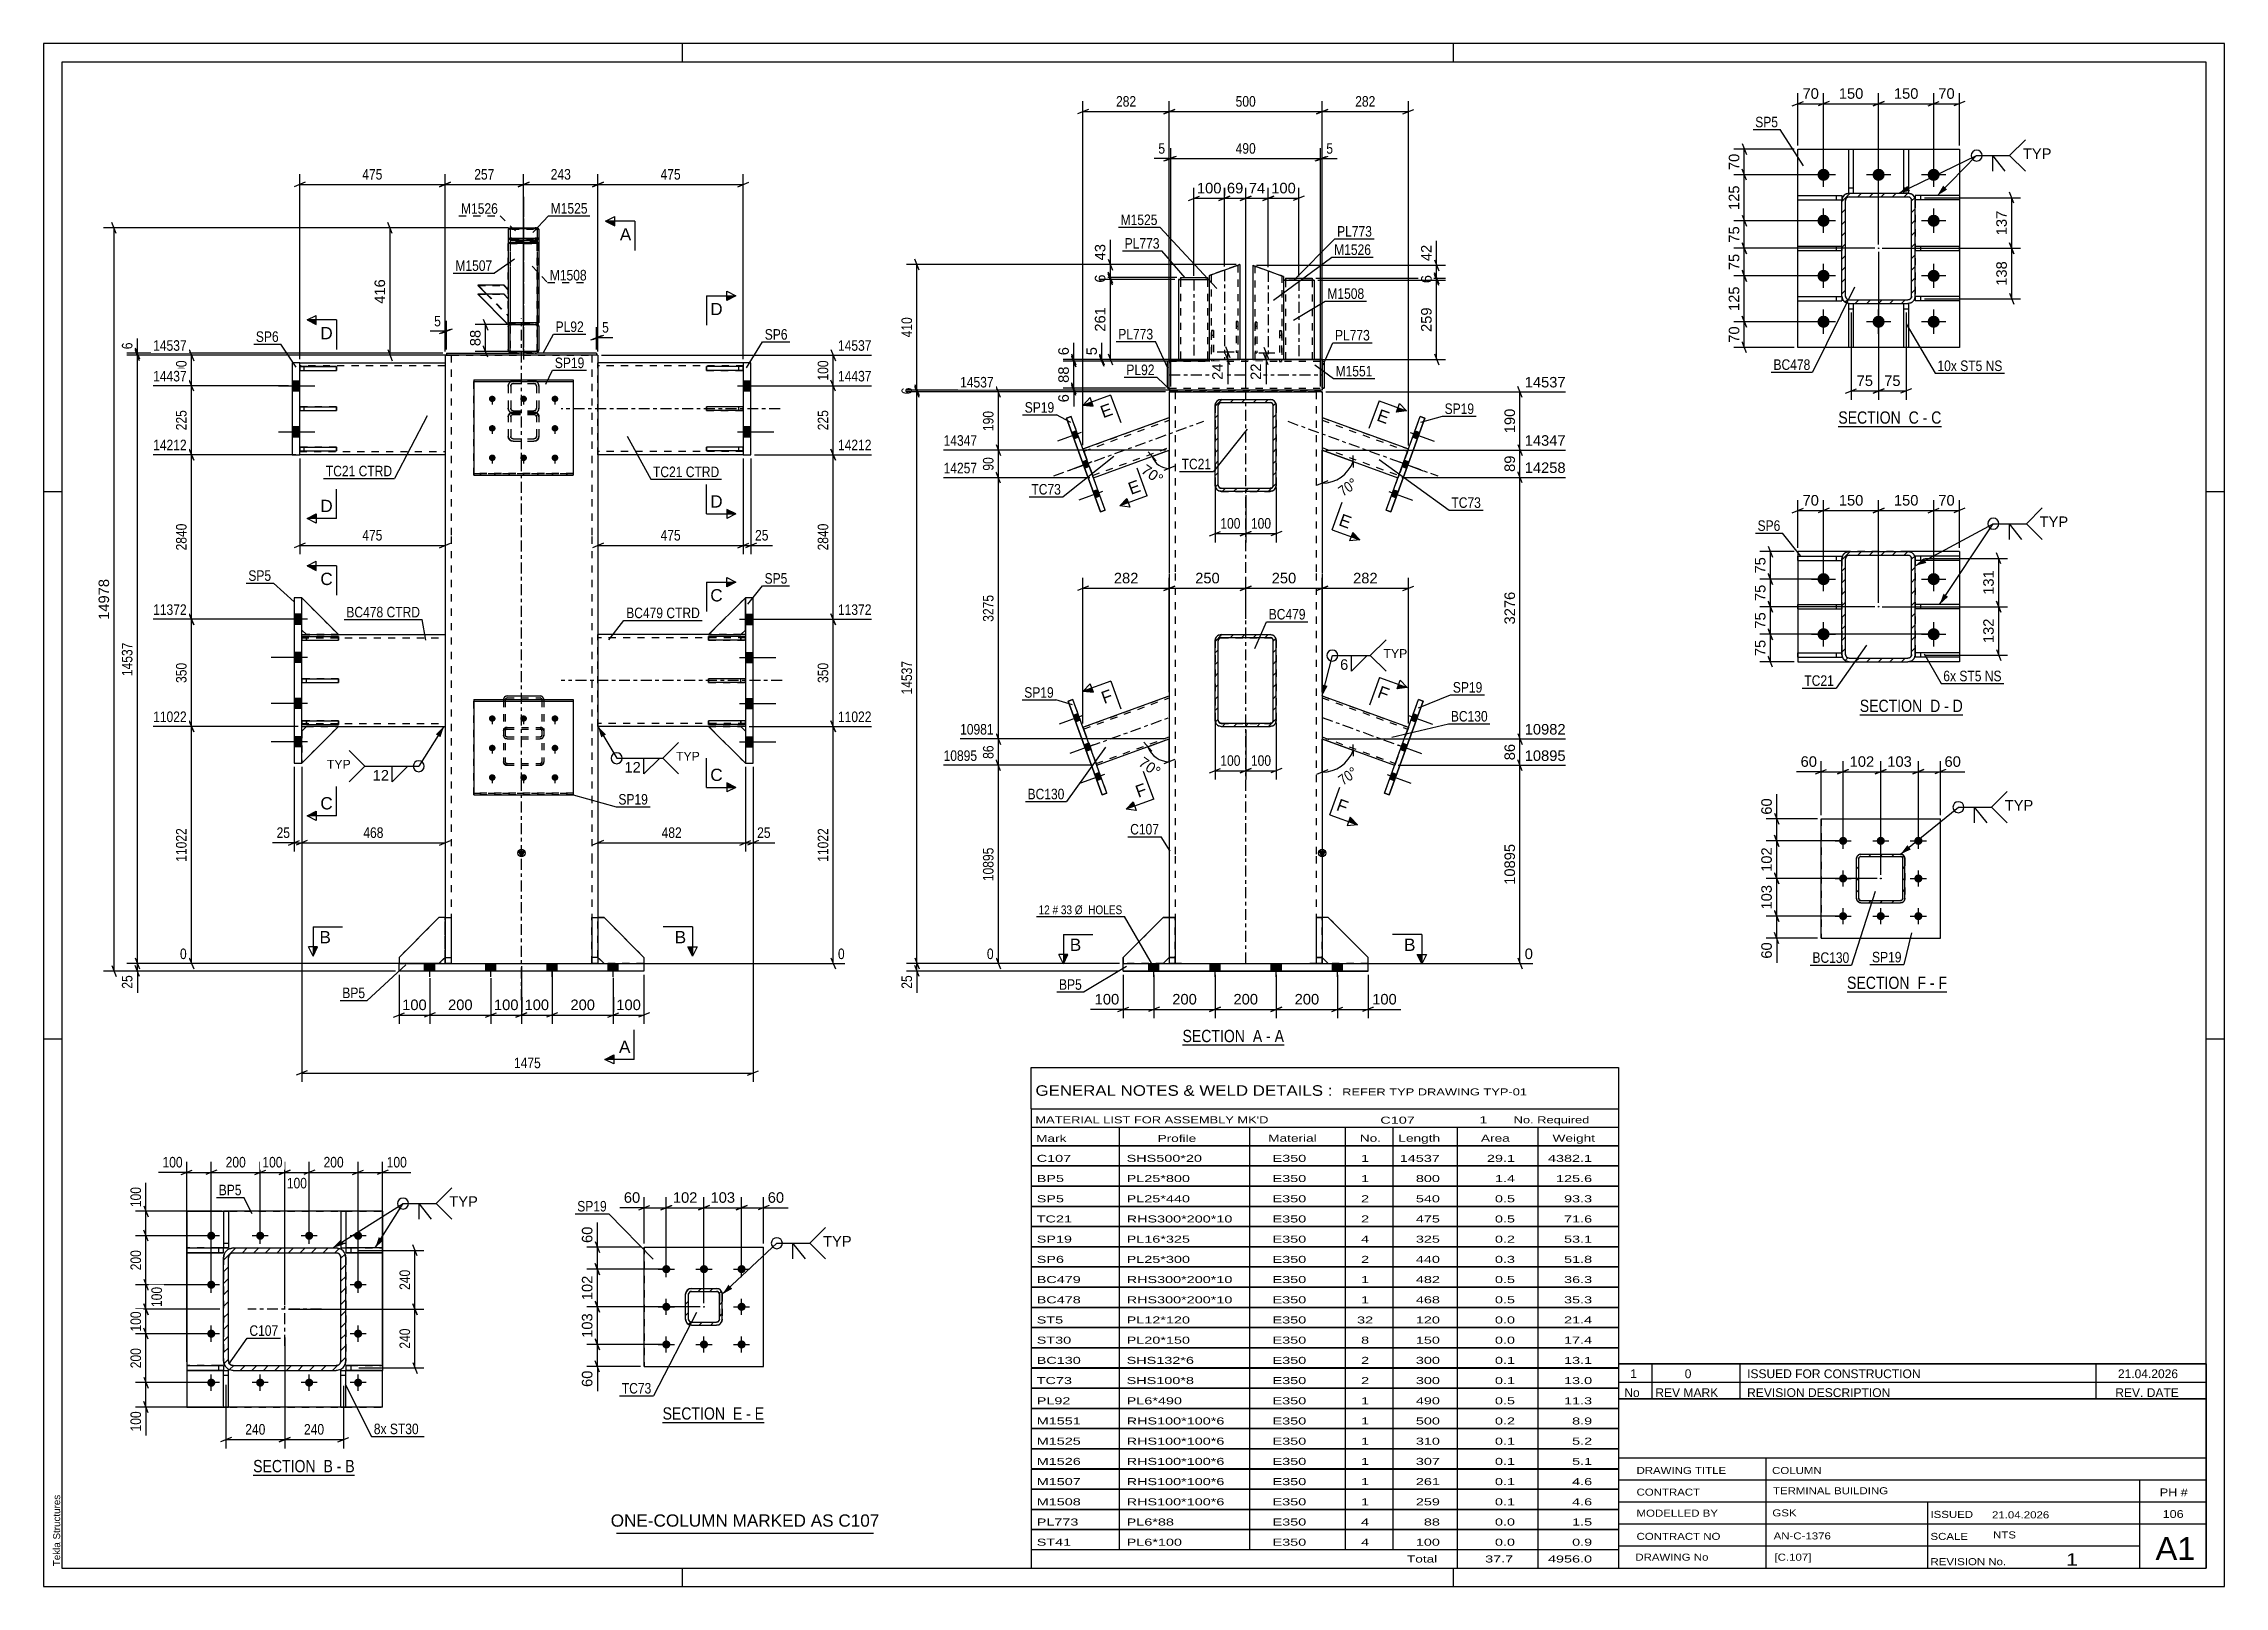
# Model space of a CAD drawing. Header units: millimetres. Extents: x -130 to 464, y -170 to 250.
import ezdxf

# ---------------------------------------------------------------- set-up
doc = ezdxf.new("R2010")
doc.units = ezdxf.units.MM
doc.linetypes.add('DXK_LINE_DOT2', pattern=[3.9198, 1.9599, -1.9599])
doc.linetypes.add('DXK_LINE_DOT3', pattern=[5.9187, 2.979, -0.9799, 0.9799, -0.9799])
doc.styles.add('Arial', font='ARIAL.TTF', dxfattribs={"height": 0.2})
doc.styles.add('Arial Narrow', font='ARIALN.TTF', dxfattribs={"height": 0.2})

# ---------------------------------------------------------------- blocks, each defined once
blk = doc.blocks.new('Unknown-284858837-1134')
at = {"color": 5, "linetype": 'Continuous'}
for p, q in [((463.84, 250.42), (-130.16, 250.42)), ((-130.16, 250.42), (-130.16, -169.58)), ((43.84, 245.42), (43.84, 250.42)), ((253.84, 245.42), (253.84, 250.42)), ((463.84, -169.58), (463.84, 250.42)), ((458.84, 245.42), (-125.16, 245.42)), ((-125.16, 245.42), (-125.16, -164.58)), ((458.84, -164.58), (458.84, 245.42)), ((-125.16, 128.42), (-130.16, 128.42)), ((463.84, 128.42), (458.84, 128.42)), ((-125.16, -20.58), (-130.16, -20.58)), ((463.84, -20.58), (458.84, -20.58)), ((-125.16, -164.58), (458.84, -164.58)), ((43.84, -169.58), (43.84, -164.58)), ((253.84, -169.58), (253.84, -164.58)), ((-130.16, -169.58), (463.84, -169.58))]:
    blk.add_line(p, q, dxfattribs=at)
at = {"color": 174, "linetype": 'Continuous', "style": 'Arial'}
blk.add_text('Tekla Structures', height=1.9102, rotation=90, dxfattribs=at).set_placement((-125.66, -164.08))
blk = doc.blocks.new('Unknown-284858837-11 - 2132')
at = {"color": 6, "linetype": 'Continuous'}
blk.add_line((-73.09, -139.26), (-45.44, -139.26), dxfattribs=at)
at = {"color": 0, "linetype": 'Continuous'}
blk.add_wipeout([(-54.98, -138.51), (-54.98, -135.01), (-73.09, -135.01), (-73.09, -138.51)], dxfattribs=at)
blk.add_wipeout([(-51.37, -138.51), (-51.37, -135.01), (-53.93, -135.01), (-53.93, -138.51)], dxfattribs=at)
at = {"color": 7, "linetype": 'Continuous', "style": 'Arial Narrow'}
blk.add_text('SECTION ', height=3.34, dxfattribs=at).set_placement((-73.09, -138.51))
at = {"color": 0, "linetype": 'Continuous'}
blk.add_wipeout([(-49.05, -138.51), (-49.05, -135.01), (-50.32, -135.01), (-50.32, -138.51)], dxfattribs=at)
at = {"color": 7, "linetype": 'Continuous', "style": 'Arial Narrow'}
blk.add_text('B', height=3.34, dxfattribs=at).set_placement((-53.93, -138.51))
at = {"color": 0, "linetype": 'Continuous'}
blk.add_wipeout([(-45.44, -138.51), (-45.44, -135.01), (-48, -135.01), (-48, -138.51)], dxfattribs=at)
at = {"color": 7, "linetype": 'Continuous', "style": 'Arial Narrow'}
for s, p in [('B', (-48, -138.51)), ('-', (-50.32, -138.51))]:
    blk.add_text(s, height=3.34, dxfattribs=at).set_placement(p)
blk = doc.blocks.new('Unknown-284858837-13 - 2576')
at = {"color": 6, "linetype": 'Continuous'}
blk.add_line((38.43, -124.93), (66.07, -124.93), dxfattribs=at)
at = {"color": 0, "linetype": 'Continuous'}
blk.add_wipeout([(56.53, -124.18), (56.53, -120.68), (38.43, -120.68), (38.43, -124.18)], dxfattribs=at)
blk.add_wipeout([(60.14, -124.18), (60.14, -120.68), (57.58, -120.68), (57.58, -124.18)], dxfattribs=at)
at = {"color": 7, "linetype": 'Continuous', "style": 'Arial Narrow'}
blk.add_text('SECTION ', height=3.34, dxfattribs=at).set_placement((38.43, -124.18))
at = {"color": 0, "linetype": 'Continuous'}
blk.add_wipeout([(62.47, -124.18), (62.47, -120.68), (61.19, -120.68), (61.19, -124.18)], dxfattribs=at)
at = {"color": 7, "linetype": 'Continuous', "style": 'Arial Narrow'}
blk.add_text('E', height=3.34, dxfattribs=at).set_placement((57.58, -124.18))
at = {"color": 0, "linetype": 'Continuous'}
blk.add_wipeout([(66.07, -124.18), (66.07, -120.68), (63.52, -120.68), (63.52, -124.18)], dxfattribs=at)
at = {"color": 7, "linetype": 'Continuous', "style": 'Arial Narrow'}
for s, p in [('-', (61.19, -124.18)), ('E', (63.52, -124.18))]:
    blk.add_text(s, height=3.34, dxfattribs=at).set_placement(p)
blk = doc.blocks.new('Unknown-284858837-14 - 2770')
at = {"color": 6, "linetype": 'Continuous'}
blk.add_line((358.68, 146.21), (386.75, 146.21), dxfattribs=at)
at = {"color": 0, "linetype": 'Continuous'}
blk.add_wipeout([(376.79, 146.96), (376.79, 150.46), (358.68, 150.46), (358.68, 146.96)], dxfattribs=at)
blk.add_wipeout([(380.61, 146.96), (380.61, 150.46), (377.84, 150.46), (377.84, 146.96)], dxfattribs=at)
at = {"color": 7, "linetype": 'Continuous', "style": 'Arial Narrow'}
blk.add_text('SECTION ', height=3.34, dxfattribs=at).set_placement((358.68, 146.96))
at = {"color": 0, "linetype": 'Continuous'}
blk.add_wipeout([(382.93, 146.96), (382.93, 150.46), (381.66, 150.46), (381.66, 146.96)], dxfattribs=at)
at = {"color": 7, "linetype": 'Continuous', "style": 'Arial Narrow'}
blk.add_text('C', height=3.34, dxfattribs=at).set_placement((377.84, 146.96))
at = {"color": 0, "linetype": 'Continuous'}
blk.add_wipeout([(386.75, 146.96), (386.75, 150.46), (383.98, 150.46), (383.98, 146.96)], dxfattribs=at)
at = {"color": 7, "linetype": 'Continuous', "style": 'Arial Narrow'}
for s, p in [('C', (383.98, 146.96)), ('-', (381.66, 146.96))]:
    blk.add_text(s, height=3.34, dxfattribs=at).set_placement(p)
blk = doc.blocks.new('Unknown-284858837-15 - 3851')
at = {"color": 6, "linetype": 'Continuous'}
blk.add_line((361.06, -7.68), (388.28, -7.68), dxfattribs=at)
at = {"color": 0, "linetype": 'Continuous'}
blk.add_wipeout([(379.17, -6.93), (379.17, -3.43), (361.06, -3.43), (361.06, -6.93)], dxfattribs=at)
blk.add_wipeout([(382.56, -6.93), (382.56, -3.43), (380.22, -3.43), (380.22, -6.93)], dxfattribs=at)
at = {"color": 7, "linetype": 'Continuous', "style": 'Arial Narrow'}
blk.add_text('SECTION ', height=3.34, dxfattribs=at).set_placement((361.06, -6.93))
at = {"color": 0, "linetype": 'Continuous'}
blk.add_wipeout([(384.89, -6.93), (384.89, -3.43), (383.61, -3.43), (383.61, -6.93)], dxfattribs=at)
at = {"color": 7, "linetype": 'Continuous', "style": 'Arial Narrow'}
blk.add_text('F', height=3.34, dxfattribs=at).set_placement((380.22, -6.93))
at = {"color": 0, "linetype": 'Continuous'}
blk.add_wipeout([(388.28, -6.93), (388.28, -3.43), (385.94, -3.43), (385.94, -6.93)], dxfattribs=at)
at = {"color": 7, "linetype": 'Continuous', "style": 'Arial Narrow'}
for s, p in [('-', (383.61, -6.93)), ('F', (385.94, -6.93))]:
    blk.add_text(s, height=3.34, dxfattribs=at).set_placement(p)
blk = doc.blocks.new('Unknown-284858837-16 - 4032')
at = {"color": 6, "linetype": 'Continuous'}
blk.add_line((364.52, 67.73), (392.59, 67.73), dxfattribs=at)
at = {"color": 0, "linetype": 'Continuous'}
blk.add_wipeout([(382.63, 68.48), (382.63, 71.98), (364.52, 71.98), (364.52, 68.48)], dxfattribs=at)
blk.add_wipeout([(386.45, 68.48), (386.45, 71.98), (383.68, 71.98), (383.68, 68.48)], dxfattribs=at)
at = {"color": 7, "linetype": 'Continuous', "style": 'Arial Narrow'}
blk.add_text('SECTION ', height=3.34, dxfattribs=at).set_placement((364.52, 68.48))
at = {"color": 0, "linetype": 'Continuous'}
blk.add_wipeout([(388.77, 68.48), (388.77, 71.98), (387.5, 71.98), (387.5, 68.48)], dxfattribs=at)
at = {"color": 7, "linetype": 'Continuous', "style": 'Arial Narrow'}
blk.add_text('D', height=3.34, dxfattribs=at).set_placement((383.68, 68.48))
at = {"color": 0, "linetype": 'Continuous'}
blk.add_wipeout([(392.59, 68.48), (392.59, 71.98), (389.82, 71.98), (389.82, 68.48)], dxfattribs=at)
at = {"color": 7, "linetype": 'Continuous', "style": 'Arial Narrow'}
for s, p in [('D', (389.82, 68.48)), ('-', (387.5, 68.48))]:
    blk.add_text(s, height=3.34, dxfattribs=at).set_placement(p)
blk = doc.blocks.new('Unknown-284858837-17 - 3090')
at = {"color": 6, "linetype": 'Continuous'}
blk.add_line((180.05, -22.16), (207.7, -22.16), dxfattribs=at)
at = {"color": 0, "linetype": 'Continuous'}
blk.add_wipeout([(198.16, -21.41), (198.16, -17.91), (180.05, -17.91), (180.05, -21.41)], dxfattribs=at)
blk.add_wipeout([(201.76, -21.41), (201.76, -17.91), (199.21, -17.91), (199.21, -21.41)], dxfattribs=at)
at = {"color": 7, "linetype": 'Continuous', "style": 'Arial Narrow'}
blk.add_text('SECTION ', height=3.34, dxfattribs=at).set_placement((180.05, -21.41))
at = {"color": 0, "linetype": 'Continuous'}
blk.add_wipeout([(204.09, -21.41), (204.09, -17.91), (202.81, -17.91), (202.81, -21.41)], dxfattribs=at)
at = {"color": 7, "linetype": 'Continuous', "style": 'Arial Narrow'}
blk.add_text('A', height=3.34, dxfattribs=at).set_placement((199.21, -21.41))
at = {"color": 0, "linetype": 'Continuous'}
blk.add_wipeout([(207.7, -21.41), (207.7, -17.91), (205.14, -17.91), (205.14, -21.41)], dxfattribs=at)
at = {"color": 7, "linetype": 'Continuous', "style": 'Arial Narrow'}
for s, p in [('-', (202.81, -21.41)), ('A', (205.14, -21.41))]:
    blk.add_text(s, height=3.34, dxfattribs=at).set_placement(p)
blk = doc.blocks.new('Part-284858837-2175 - 2132')
at = {"color": 2, "linetype": 'Continuous'}
for p, q in [((-91.17, -77.46), (-82.5, -77.45)), ((-91.17, -77.46), (-91.17, -77.46)), ((-91.17, -77.46), (-91.17, -78.79)), ((-91.17, -78.79), (-82.5, -78.79)), ((-82.5, -78.79), (-91.17, -78.79)), ((-82.5, -77.45), (-81.17, -77.45)), ((-82.5, -77.45), (-82.5, -78.79)), ((-82.5, -78.79), (-81.17, -78.79)), ((-81.17, -78.79), (-82.5, -78.79)), ((-81.17, -78.79), (-81.17, -77.45)), ((-81.17, -78.79), (-81.17, -78.79))]:
    blk.add_line(p, q, dxfattribs=at)
at = {"color": 7, "linetype": 'DXK_LINE_DOT2'}
for p, q in [((-82.5, -77.46), (-91.17, -77.46)), ((-81.17, -77.46), (-82.5, -77.46)), ((-82.5, -78.79), (-82.5, -78.79)), ((-81.17, -77.45), (-81.17, -77.46))]:
    blk.add_line(p, q, dxfattribs=at)
blk = doc.blocks.new('Part-284858837-2180 - 2132')
at = {"color": 2, "linetype": 'Continuous'}
for p, q in [((-91.17, -109.46), (-82.5, -109.45)), ((-91.17, -109.46), (-91.17, -109.46)), ((-91.17, -109.46), (-91.17, -110.79)), ((-91.17, -110.79), (-82.5, -110.79)), ((-82.5, -110.79), (-91.17, -110.79)), ((-82.5, -109.45), (-81.17, -109.45)), ((-82.5, -109.45), (-82.5, -110.79)), ((-82.5, -110.79), (-81.17, -110.79)), ((-81.17, -110.79), (-82.5, -110.79)), ((-81.17, -109.45), (-81.17, -110.79))]:
    blk.add_line(p, q, dxfattribs=at)
at = {"color": 7, "linetype": 'DXK_LINE_DOT2'}
for p, q in [((-82.5, -109.46), (-91.17, -109.46)), ((-81.17, -109.46), (-82.5, -109.46)), ((-82.5, -110.79), (-82.5, -110.79)), ((-81.17, -109.45), (-81.17, -109.46)), ((-81.17, -110.79), (-81.17, -110.79)), ((-81.17, -110.79), (-81.17, -110.79))]:
    blk.add_line(p, q, dxfattribs=at)
blk = doc.blocks.new('Bolt-284858837-2244 - 2132')
at = {"linetype": 'Continuous'}
for points in [[(-84.5, -75.22), (-84.73, -75.2), (-84.95, -75.13), (-85.15, -75.01), (-85.32, -74.86), (-85.45, -74.67), (-85.55, -74.46), (-85.6, -74.24), (-85.6, -74.01), (-85.55, -73.78), (-85.45, -73.57), (-85.32, -73.39), (-85.15, -73.23), (-84.95, -73.12), (-84.73, -73.05), (-84.5, -73.02), (-84.27, -73.05), (-84.05, -73.12), (-83.85, -73.23), (-83.68, -73.39), (-83.55, -73.57), (-83.46, -73.78), (-83.41, -74.01), (-83.41, -74.24), (-83.46, -74.46), (-83.55, -74.67), (-83.68, -74.86), (-83.85, -75.01), (-84.05, -75.13), (-84.27, -75.2)], [(-71.17, -75.22), (-71.4, -75.2), (-71.62, -75.13), (-71.81, -75.01), (-71.99, -74.86), (-72.12, -74.67), (-72.21, -74.46), (-72.26, -74.24), (-72.26, -74.01), (-72.21, -73.78), (-72.12, -73.57), (-71.99, -73.39), (-71.81, -73.23), (-71.62, -73.12), (-71.4, -73.05), (-71.17, -73.02), (-70.94, -73.05), (-70.72, -73.12), (-70.52, -73.23), (-70.35, -73.39), (-70.22, -73.57), (-70.12, -73.78), (-70.07, -74.01), (-70.07, -74.24), (-70.12, -74.46), (-70.22, -74.67), (-70.35, -74.86), (-70.52, -75.01), (-70.72, -75.13), (-70.94, -75.2)], [(-57.83, -75.22), (-58.06, -75.2), (-58.28, -75.13), (-58.48, -75.01), (-58.65, -74.86), (-58.79, -74.67), (-58.88, -74.46), (-58.93, -74.24), (-58.93, -74.01), (-58.88, -73.78), (-58.79, -73.57), (-58.65, -73.39), (-58.48, -73.23), (-58.28, -73.12), (-58.06, -73.05), (-57.83, -73.02), (-57.61, -73.05), (-57.39, -73.12), (-57.19, -73.23), (-57.02, -73.39), (-56.88, -73.57), (-56.79, -73.78), (-56.74, -74.01), (-56.74, -74.24), (-56.79, -74.46), (-56.88, -74.67), (-57.02, -74.86), (-57.19, -75.01), (-57.39, -75.13), (-57.61, -75.2)], [(-44.5, -75.22), (-44.73, -75.2), (-44.95, -75.13), (-45.15, -75.01), (-45.32, -74.86), (-45.45, -74.67), (-45.55, -74.46), (-45.6, -74.24), (-45.6, -74.01), (-45.55, -73.78), (-45.45, -73.57), (-45.32, -73.39), (-45.15, -73.23), (-44.95, -73.12), (-44.73, -73.05), (-44.5, -73.02), (-44.27, -73.05), (-44.05, -73.12), (-43.85, -73.23), (-43.68, -73.39), (-43.55, -73.57), (-43.46, -73.78), (-43.41, -74.01), (-43.41, -74.24), (-43.46, -74.46), (-43.55, -74.67), (-43.68, -74.86), (-43.85, -75.01), (-44.05, -75.13), (-44.27, -75.2)], [(-84.5, -88.56), (-84.73, -88.53), (-84.95, -88.46), (-85.15, -88.35), (-85.32, -88.19), (-85.45, -88.01), (-85.55, -87.8), (-85.6, -87.57), (-85.6, -87.34), (-85.55, -87.12), (-85.45, -86.91), (-85.32, -86.72), (-85.15, -86.57), (-84.95, -86.45), (-84.73, -86.38), (-84.5, -86.36), (-84.27, -86.38), (-84.05, -86.45), (-83.85, -86.57), (-83.68, -86.72), (-83.55, -86.91), (-83.46, -87.12), (-83.41, -87.34), (-83.41, -87.57), (-83.46, -87.8), (-83.55, -88.01), (-83.68, -88.19), (-83.85, -88.35), (-84.05, -88.46), (-84.27, -88.53)], [(-44.5, -88.56), (-44.73, -88.53), (-44.95, -88.46), (-45.15, -88.35), (-45.32, -88.19), (-45.45, -88.01), (-45.55, -87.8), (-45.6, -87.57), (-45.6, -87.34), (-45.55, -87.12), (-45.45, -86.91), (-45.32, -86.72), (-45.15, -86.57), (-44.95, -86.45), (-44.73, -86.38), (-44.5, -86.36), (-44.27, -86.38), (-44.05, -86.45), (-43.85, -86.57), (-43.68, -86.72), (-43.55, -86.91), (-43.46, -87.12), (-43.41, -87.34), (-43.41, -87.57), (-43.46, -87.8), (-43.55, -88.01), (-43.68, -88.19), (-43.85, -88.35), (-44.05, -88.46), (-44.27, -88.53)], [(-84.5, -101.89), (-84.73, -101.86), (-84.95, -101.79), (-85.15, -101.68), (-85.32, -101.53), (-85.45, -101.34), (-85.55, -101.13), (-85.6, -100.9), (-85.6, -100.67), (-85.55, -100.45), (-85.45, -100.24), (-85.32, -100.05), (-85.15, -99.9), (-84.95, -99.78), (-84.73, -99.71), (-84.5, -99.69), (-84.27, -99.71), (-84.05, -99.78), (-83.85, -99.9), (-83.68, -100.05), (-83.55, -100.24), (-83.46, -100.45), (-83.41, -100.67), (-83.41, -100.9), (-83.46, -101.13), (-83.55, -101.34), (-83.68, -101.53), (-83.85, -101.68), (-84.05, -101.79), (-84.27, -101.86)], [(-44.5, -101.89), (-44.73, -101.86), (-44.95, -101.79), (-45.15, -101.68), (-45.32, -101.53), (-45.45, -101.34), (-45.55, -101.13), (-45.6, -100.9), (-45.6, -100.67), (-45.55, -100.45), (-45.45, -100.24), (-45.32, -100.05), (-45.15, -99.9), (-44.95, -99.78), (-44.73, -99.71), (-44.5, -99.69), (-44.27, -99.71), (-44.05, -99.78), (-43.85, -99.9), (-43.68, -100.05), (-43.55, -100.24), (-43.46, -100.45), (-43.41, -100.67), (-43.41, -100.9), (-43.46, -101.13), (-43.55, -101.34), (-43.68, -101.53), (-43.85, -101.68), (-44.05, -101.79), (-44.27, -101.86)], [(-84.5, -115.22), (-84.73, -115.2), (-84.95, -115.13), (-85.15, -115.01), (-85.32, -114.86), (-85.45, -114.67), (-85.55, -114.46), (-85.6, -114.24), (-85.6, -114.01), (-85.55, -113.78), (-85.45, -113.57), (-85.32, -113.39), (-85.15, -113.23), (-84.95, -113.12), (-84.73, -113.05), (-84.5, -113.02), (-84.27, -113.05), (-84.05, -113.12), (-83.85, -113.23), (-83.68, -113.39), (-83.55, -113.57), (-83.46, -113.78), (-83.41, -114.01), (-83.41, -114.24), (-83.46, -114.46), (-83.55, -114.67), (-83.68, -114.86), (-83.85, -115.01), (-84.05, -115.13), (-84.27, -115.2)], [(-71.17, -115.22), (-71.4, -115.2), (-71.62, -115.13), (-71.81, -115.01), (-71.99, -114.86), (-72.12, -114.67), (-72.21, -114.46), (-72.26, -114.24), (-72.26, -114.01), (-72.21, -113.78), (-72.12, -113.57), (-71.99, -113.39), (-71.81, -113.23), (-71.62, -113.12), (-71.4, -113.05), (-71.17, -113.02), (-70.94, -113.05), (-70.72, -113.12), (-70.52, -113.23), (-70.35, -113.39), (-70.22, -113.57), (-70.12, -113.78), (-70.07, -114.01), (-70.07, -114.24), (-70.12, -114.46), (-70.22, -114.67), (-70.35, -114.86), (-70.52, -115.01), (-70.72, -115.13), (-70.94, -115.2)], [(-57.83, -115.22), (-58.06, -115.2), (-58.28, -115.13), (-58.48, -115.01), (-58.65, -114.86), (-58.79, -114.67), (-58.88, -114.46), (-58.93, -114.24), (-58.93, -114.01), (-58.88, -113.78), (-58.79, -113.57), (-58.65, -113.39), (-58.48, -113.23), (-58.28, -113.12), (-58.06, -113.05), (-57.83, -113.02), (-57.61, -113.05), (-57.39, -113.12), (-57.19, -113.23), (-57.02, -113.39), (-56.88, -113.57), (-56.79, -113.78), (-56.74, -114.01), (-56.74, -114.24), (-56.79, -114.46), (-56.88, -114.67), (-57.02, -114.86), (-57.19, -115.01), (-57.39, -115.13), (-57.61, -115.2)], [(-44.5, -115.22), (-44.73, -115.2), (-44.95, -115.13), (-45.15, -115.01), (-45.32, -114.86), (-45.45, -114.67), (-45.55, -114.46), (-45.6, -114.24), (-45.6, -114.01), (-45.55, -113.78), (-45.45, -113.57), (-45.32, -113.39), (-45.15, -113.23), (-44.95, -113.12), (-44.73, -113.05), (-44.5, -113.02), (-44.27, -113.05), (-44.05, -113.12), (-43.85, -113.23), (-43.68, -113.39), (-43.55, -113.57), (-43.46, -113.78), (-43.41, -114.01), (-43.41, -114.24), (-43.46, -114.46), (-43.55, -114.67), (-43.68, -114.86), (-43.85, -115.01), (-44.05, -115.13), (-44.27, -115.2)]]:
    blk.add_hatch(color=1, dxfattribs=at).paths.add_polyline_path(points)
at = {"color": 1, "linetype": 'Continuous'}
for p, q in [((-82.3, -74.12), (-86.7, -74.12)), ((-84.5, -76.32), (-84.5, -71.92)), ((-68.97, -74.12), (-73.37, -74.12)), ((-71.17, -76.32), (-71.17, -71.92)), ((-55.63, -74.12), (-60.03, -74.12)), ((-57.83, -76.32), (-57.83, -71.92)), ((-42.3, -74.12), (-46.7, -74.12)), ((-44.5, -76.32), (-44.5, -71.92)), ((-82.3, -87.46), (-86.7, -87.46)), ((-84.5, -89.66), (-84.5, -85.26)), ((-42.3, -87.46), (-46.7, -87.46)), ((-44.5, -89.66), (-44.5, -85.26)), ((-82.3, -100.79), (-86.7, -100.79)), ((-84.5, -102.99), (-84.5, -98.59)), ((-42.3, -100.79), (-46.7, -100.79)), ((-44.5, -102.99), (-44.5, -98.59)), ((-84.5, -116.32), (-84.5, -111.92)), ((-71.17, -116.32), (-71.17, -111.92)), ((-57.83, -116.32), (-57.83, -111.92)), ((-44.5, -116.32), (-44.5, -111.92)), ((-82.3, -114.12), (-86.7, -114.12)), ((-68.97, -114.12), (-73.37, -114.12)), ((-55.63, -114.12), (-60.03, -114.12)), ((-42.3, -114.12), (-46.7, -114.12))]:
    blk.add_line(p, q, dxfattribs=at)
blk = doc.blocks.new('Part-284858837-2185 - 2132')
at = {"color": 2, "linetype": 'Continuous'}
for p, q in [((-46.5, -77.45), (-47.83, -77.45)), ((-47.83, -77.45), (-47.83, -78.79)), ((-47.83, -78.79), (-46.5, -78.79)), ((-46.5, -78.79), (-47.83, -78.79)), ((-47.83, -78.79), (-47.83, -78.79)), ((-47.83, -78.79), (-47.83, -78.79)), ((-46.5, -77.45), (-46.5, -78.79)), ((-37.83, -77.46), (-46.5, -77.45)), ((-46.5, -78.79), (-37.83, -78.79)), ((-37.83, -78.79), (-46.5, -78.79)), ((-37.83, -77.46), (-37.83, -78.79)), ((-37.83, -78.79), (-37.83, -78.79))]:
    blk.add_line(p, q, dxfattribs=at)
at = {"color": 7, "linetype": 'DXK_LINE_DOT2'}
for p, q in [((-47.83, -77.46), (-46.5, -77.46)), ((-46.5, -77.46), (-37.83, -77.46)), ((-46.5, -78.79), (-46.5, -78.79)), ((-37.83, -78.79), (-37.83, -78.79))]:
    blk.add_line(p, q, dxfattribs=at)
blk = doc.blocks.new('Part-284858837-2190 - 2132')
at = {"color": 2, "linetype": 'Continuous'}
for p, q in [((-46.5, -109.45), (-47.83, -109.45)), ((-47.83, -109.45), (-47.83, -110.79)), ((-47.83, -110.79), (-46.5, -110.79)), ((-46.5, -110.79), (-47.83, -110.79)), ((-46.5, -109.45), (-46.5, -110.79)), ((-37.83, -109.46), (-46.5, -109.45)), ((-46.5, -110.79), (-37.83, -110.79)), ((-37.83, -110.79), (-46.5, -110.79)), ((-37.83, -109.46), (-37.83, -110.79)), ((-37.83, -110.79), (-37.83, -110.79))]:
    blk.add_line(p, q, dxfattribs=at)
at = {"color": 7, "linetype": 'DXK_LINE_DOT2'}
for p, q in [((-47.83, -109.46), (-46.5, -109.46)), ((-47.83, -110.79), (-47.83, -110.79)), ((-47.83, -110.79), (-47.83, -110.79)), ((-46.5, -109.46), (-37.83, -109.46)), ((-46.5, -110.79), (-46.5, -110.79)), ((-37.83, -110.79), (-37.83, -110.79))]:
    blk.add_line(p, q, dxfattribs=at)
blk = doc.blocks.new('Part-284858837-2226 - 2132')
at = {"color": 2, "linetype": 'Continuous'}
for p, q in [((-91.17, -67.46), (-81.17, -67.46)), ((-91.17, -67.46), (-91.17, -67.46)), ((-91.17, -67.46), (-91.17, -77.46)), ((-49.17, -67.46), (-79.83, -67.46)), ((-37.83, -67.46), (-47.83, -67.46)), ((-37.83, -67.46), (-37.83, -67.46)), ((-37.83, -67.46), (-37.83, -77.46)), ((-91.17, -78.79), (-91.17, -109.46)), ((-37.83, -78.79), (-37.83, -109.46)), ((-91.17, -110.79), (-91.17, -120.79)), ((-37.83, -120.79), (-37.83, -110.79)), ((-91.17, -120.79), (-81.17, -120.79)), ((-49.17, -120.79), (-79.83, -120.79)), ((-37.83, -120.79), (-47.83, -120.79))]:
    blk.add_line(p, q, dxfattribs=at)
at = {"color": 7, "linetype": 'DXK_LINE_DOT2'}
for p, q in [((-91.17, -67.46), (-37.83, -67.46)), ((-81.17, -67.46), (-79.83, -67.46)), ((-47.83, -67.46), (-49.17, -67.46)), ((-91.17, -77.46), (-91.17, -78.79)), ((-37.83, -77.46), (-37.83, -78.79)), ((-91.17, -109.46), (-91.17, -110.79)), ((-37.83, -109.46), (-37.83, -110.79)), ((-91.17, -120.79), (-37.83, -120.79)), ((-81.17, -120.79), (-79.83, -120.79)), ((-47.83, -120.79), (-49.17, -120.79))]:
    blk.add_line(p, q, dxfattribs=at)
blk = doc.blocks.new('Part-284858837-2259 - 2132')
at = {"linetype": 'Continuous'}
h = blk.add_hatch(dxfattribs=at)
h.set_pattern_fill('', scale=0.7, style=0, pattern_type=0)
h.set_pattern_definition([(45, (-48.0378, -79.0994), (-1.57154, 1.57154), [])])
h.paths.add_polyline_path([(-47.83, -80.12), (-48.04, -79.1), (-48.62, -78.23), (-49.48, -77.66), (-50.5, -77.45), (-78.5, -77.45), (-79.52, -77.66), (-80.39, -78.23), (-80.97, -79.1), (-81.17, -80.12), (-81.17, -108.12), (-80.97, -109.14), (-80.39, -110.01), (-79.52, -110.58), (-78.5, -110.79), (-50.5, -110.79), (-49.48, -110.58), (-48.62, -110.01), (-48.04, -109.14), (-47.83, -108.12)])
h.paths.add_polyline_path([(-49.27, -108.63), (-49.56, -109.06), (-49.99, -109.35), (-50.5, -109.45), (-78.5, -109.45), (-79.01, -109.35), (-79.44, -109.06), (-79.73, -108.63), (-79.83, -108.12), (-79.83, -80.12), (-79.73, -79.61), (-79.44, -79.18), (-79.01, -78.89), (-78.5, -78.79), (-50.5, -78.79), (-49.99, -78.89), (-49.56, -79.18), (-49.27, -79.61), (-49.17, -80.12), (-49.17, -108.12)])
at = {"color": 7, "linetype": 'DXK_LINE_DOT2'}
for p, q in [((-81.17, -80.12), (-80.97, -79.1)), ((-81.17, -80.12), (-81.17, -108.12)), ((-79.73, -79.61), (-79.83, -80.12)), ((-79.83, -80.12), (-79.83, -80.12)), ((-79.83, -108.12), (-79.83, -80.12)), ((-79.73, -79.61), (-79.73, -79.61)), ((-79.52, -77.66), (-78.5, -77.46)), ((-78.5, -77.46), (-78.5, -77.45)), ((-78.5, -77.46), (-50.5, -77.46)), ((-50.5, -77.46), (-50.5, -77.45)), ((-50.5, -77.46), (-49.48, -77.66)), ((-49.27, -79.61), (-49.27, -79.61)), ((-49.17, -80.12), (-49.27, -79.61)), ((-49.17, -80.12), (-49.17, -80.12)), ((-49.17, -108.12), (-49.17, -80.12)), ((-48.04, -79.1), (-47.83, -80.12)), ((-47.83, -80.12), (-47.83, -108.12)), ((-80.97, -109.14), (-81.17, -108.12)), ((-79.83, -108.12), (-79.83, -108.12)), ((-79.83, -108.12), (-79.73, -108.63)), ((-79.01, -109.35), (-78.5, -109.46)), ((-78.5, -109.46), (-78.5, -109.45)), ((-78.5, -109.46), (-50.5, -109.46)), ((-50.5, -109.46), (-49.99, -109.35)), ((-50.5, -109.46), (-50.5, -109.45)), ((-49.27, -108.63), (-49.17, -108.12)), ((-49.17, -108.12), (-49.17, -108.12)), ((-47.83, -108.12), (-48.04, -109.14))]:
    blk.add_line(p, q, dxfattribs=at)
at = {"color": 2, "linetype": 'Continuous'}
for p, q in [((-80.97, -79.1), (-81.17, -80.12)), ((-81.17, -108.12), (-81.17, -80.12)), ((-79.83, -80.12), (-79.73, -79.61)), ((-79.83, -108.12), (-79.83, -80.12)), ((-78.5, -77.45), (-79.52, -77.66)), ((-78.5, -78.79), (-79.01, -78.89)), ((-79.01, -78.89), (-78.5, -78.79)), ((-78.5, -77.45), (-50.5, -77.45)), ((-78.5, -78.79), (-78.5, -78.79)), ((-78.5, -78.79), (-50.5, -78.79)), ((-78.5, -78.79), (-50.5, -78.79)), ((-49.48, -77.66), (-50.5, -77.45)), ((-50.5, -78.79), (-50.5, -78.79)), ((-49.99, -78.89), (-50.5, -78.79)), ((-50.5, -78.79), (-49.99, -78.89)), ((-49.27, -79.61), (-49.17, -80.12)), ((-49.17, -108.12), (-49.17, -80.12)), ((-47.83, -80.12), (-48.04, -79.1)), ((-47.83, -108.12), (-47.83, -80.12)), ((-81.17, -108.12), (-80.97, -109.14)), ((-80.97, -109.14), (-80.97, -109.14)), ((-80.97, -109.14), (-80.97, -109.14)), ((-79.73, -108.63), (-79.83, -108.12)), ((-79.52, -110.58), (-78.5, -110.79)), ((-78.5, -110.79), (-79.52, -110.59)), ((-78.5, -109.45), (-79.01, -109.35)), ((-78.5, -109.45), (-50.5, -109.45)), ((-78.5, -110.79), (-50.5, -110.79)), ((-78.5, -110.79), (-78.5, -110.79)), ((-78.5, -110.79), (-50.5, -110.79)), ((-49.99, -109.35), (-50.5, -109.45)), ((-50.5, -110.79), (-49.48, -110.58)), ((-49.48, -110.59), (-50.5, -110.79)), ((-50.5, -110.79), (-50.5, -110.79)), ((-49.17, -108.12), (-49.27, -108.63)), ((-48.04, -109.14), (-47.83, -108.12)), ((-48.04, -109.14), (-48.04, -109.14)), ((-48.04, -109.14), (-48.04, -109.14))]:
    blk.add_line(p, q, dxfattribs=at)
at = {"color": 7, "linetype": 'DXK_LINE_DOT3'}
for p, q in [((-64.5, -104.12), (-64.5, -84.12)), ((-54.5, -94.12), (-74.5, -94.12))]:
    blk.add_line(p, q, dxfattribs=at)
at = {"color": 7, "linetype": 'DXK_LINE_DOT2'}
for centre, radius, start, end in [((-78.5, -80.12), 2.67, 112.5, 157.5), ((-50.5, -80.12), 2.67, 22.5, 67.5), ((-78.5, -108.12), 1.33, 202.5, 247.5), ((-50.5, -108.12), 1.33, 292.5, 337.5)]:
    blk.add_arc(centre, radius, start, end, dxfattribs=at)
at = {"color": 2, "linetype": 'Continuous'}
for centre, radius, start, end in [((-78.5, -80.12), 2.67, 112.5, 157.5), ((-78.5, -80.12), 1.33, 112.5, 157.5), ((-78.5, -80.12), 1.33, 112.5, 157.5), ((-50.5, -80.12), 1.33, 22.5, 67.5), ((-50.5, -80.12), 1.33, 22.5, 67.5), ((-50.5, -80.12), 2.67, 22.5, 67.5), ((-78.5, -108.12), 2.67, 202.5, 247.5), ((-78.5, -108.12), 2.67, 202.5, 247.5), ((-78.5, -108.12), 1.33, 202.5, 247.5), ((-50.5, -108.12), 1.33, 292.5, 337.5), ((-50.5, -108.12), 2.67, 292.5, 337.5), ((-50.5, -108.12), 2.67, 292.5, 337.5)]:
    blk.add_arc(centre, radius, start, end, dxfattribs=at)
blk = doc.blocks.new('Part-284858837-2264 - 2132')
at = {"color": 2, "linetype": 'Continuous'}
for p, q in [((-81.17, -110.79), (-79.83, -110.79)), ((-81.17, -120.79), (-81.17, -110.79)), ((-81.17, -112.12), (-79.83, -112.12)), ((-79.83, -120.79), (-79.83, -110.79)), ((-81.17, -120.79), (-79.83, -120.79))]:
    blk.add_line(p, q, dxfattribs=at)
at = {"color": 7, "linetype": 'DXK_LINE_DOT2'}
for p, q in [((-81.17, -110.79), (-79.83, -110.79)), ((-81.17, -112.12), (-79.83, -112.12)), ((-79.83, -120.79), (-81.17, -120.79))]:
    blk.add_line(p, q, dxfattribs=at)
blk = doc.blocks.new('Part-284858837-2269 - 2132')
at = {"color": 2, "linetype": 'Continuous'}
for p, q in [((-49.17, -110.79), (-47.83, -110.79)), ((-49.17, -120.79), (-49.17, -110.79)), ((-49.17, -112.12), (-47.83, -112.12)), ((-47.83, -120.79), (-47.83, -110.79)), ((-49.17, -120.79), (-47.83, -120.79))]:
    blk.add_line(p, q, dxfattribs=at)
at = {"color": 7, "linetype": 'DXK_LINE_DOT2'}
for p, q in [((-49.17, -110.79), (-47.83, -110.79)), ((-49.17, -112.12), (-47.83, -112.12)), ((-47.83, -120.79), (-49.17, -120.79))]:
    blk.add_line(p, q, dxfattribs=at)
blk = doc.blocks.new('Part-284858837-2274 - 2132')
at = {"color": 2, "linetype": 'Continuous'}
for p, q in [((-81.17, -67.46), (-81.17, -77.45)), ((-79.83, -67.46), (-81.17, -67.46)), ((-79.83, -67.46), (-79.83, -77.46)), ((-81.17, -76.12), (-79.83, -76.12)), ((-81.17, -77.45), (-79.83, -77.45)), ((-79.83, -77.46), (-81.17, -77.46))]:
    blk.add_line(p, q, dxfattribs=at)
at = {"color": 7, "linetype": 'DXK_LINE_DOT2'}
for p, q in [((-81.17, -67.46), (-79.83, -67.46)), ((-81.17, -76.12), (-79.83, -76.12)), ((-81.17, -77.45), (-81.17, -77.46))]:
    blk.add_line(p, q, dxfattribs=at)
blk = doc.blocks.new('Part-284858837-2279 - 2132')
at = {"color": 2, "linetype": 'Continuous'}
for p, q in [((-49.17, -67.46), (-49.17, -77.46)), ((-47.83, -67.46), (-49.17, -67.46)), ((-47.83, -67.46), (-47.83, -77.45)), ((-49.17, -76.12), (-47.83, -76.12)), ((-49.17, -77.45), (-47.83, -77.45)), ((-49.17, -77.46), (-47.83, -77.46))]:
    blk.add_line(p, q, dxfattribs=at)
at = {"color": 7, "linetype": 'DXK_LINE_DOT2'}
for p, q in [((-49.17, -67.46), (-47.83, -67.46)), ((-49.17, -76.12), (-47.83, -76.12)), ((-47.83, -77.45), (-47.83, -77.46))]:
    blk.add_line(p, q, dxfattribs=at)
blk = doc.blocks.new('Bolt-284858837-1335 - 1225')
at = {"linetype": 'Continuous'}
for points in [[(-62.5, 158.65), (-62.5, 155.9), (-60.42, 155.9), (-60.42, 158.65)], [(-62.5, 158.65), (-62.5, 155.9), (-60.42, 155.9), (-60.42, 158.65)], [(-62.5, 146.15), (-62.5, 143.4), (-60.42, 143.4), (-60.42, 146.15)], [(-62.5, 146.15), (-62.5, 143.4), (-60.42, 143.4), (-60.42, 146.15)]]:
    blk.add_hatch(color=1, dxfattribs=at).paths.add_polyline_path(points)
at = {"color": 1, "linetype": 'Continuous'}
for p, q in [((-66.17, 157.27), (-56.25, 157.27)), ((-66.17, 157.27), (-56.25, 157.27)), ((-62.5, 158.65), (-60.42, 158.65)), ((-62.5, 158.65), (-60.42, 158.65)), ((-62.5, 155.9), (-60.42, 155.9)), ((-62.5, 155.9), (-60.42, 155.9)), ((-66.17, 144.77), (-56.25, 144.77)), ((-66.17, 144.77), (-56.25, 144.77)), ((-62.5, 146.15), (-60.42, 146.15)), ((-62.5, 146.15), (-60.42, 146.15)), ((-62.5, 143.4), (-60.42, 143.4)), ((-62.5, 143.4), (-60.42, 143.4))]:
    blk.add_line(p, q, dxfattribs=at)
blk = doc.blocks.new('Part-284858837-1387 - 1225')
at = {"color": 2, "linetype": 'Continuous'}
for p, q in [((50.98, 89.53), (20.83, 89.53)), ((60.98, 89.53), (59.73, 89.53)), ((50.98, 64.53), (20.83, 64.53)), ((60.98, 64.53), (59.73, 64.53))]:
    blk.add_line(p, q, dxfattribs=at)
at = {"color": 7, "linetype": 'DXK_LINE_DOT2'}
for p, q in [((20.83, 64.53), (20.83, 89.53)), ((59.73, 89.53), (50.98, 89.53)), ((60.98, 89.53), (60.98, 64.53)), ((60.98, 88.7), (20.83, 88.7)), ((60.98, 65.36), (20.83, 65.36)), ((59.73, 64.53), (50.98, 64.53))]:
    blk.add_line(p, q, dxfattribs=at)
at = {"color": 7, "linetype": 'DXK_LINE_DOT3'}
blk.add_line((70.98, 77.03), (10.83, 77.03), dxfattribs=at)
blk = doc.blocks.new('Part-284858837-1260 - 1225')
at = {"color": 7, "linetype": 'DXK_LINE_DOT3'}
blk.add_line((0.57, 208.76), (0.57, 164.44), dxfattribs=at)
at = {"color": 2, "linetype": 'Continuous'}
for p, q in [((-3.52, 200.05), (-3.6, 199.91)), ((-3.6, 199.91), (-3.6, 196.2)), ((-3.6, 197.6), (-3.52, 197.46)), ((-3.3, 200.17), (-3.52, 200.05)), ((-3.52, 197.46), (-3.3, 197.35)), ((-2.98, 200.24), (-3.3, 200.17)), ((-3.3, 197.35), (-2.98, 197.27)), ((-3.1, 199.91), (-3.06, 199.98)), ((-3.1, 199.91), (-3.1, 197.6)), ((-3.06, 197.53), (-3.1, 197.6)), ((-3.06, 199.98), (-2.95, 200.04)), ((-2.95, 197.47), (-3.06, 197.53)), ((-2.6, 200.27), (-2.98, 200.24)), ((-2.98, 197.27), (-2.6, 197.24)), ((-2.95, 200.04), (-2.79, 200.08)), ((-2.79, 197.44), (-2.95, 197.47)), ((-2.79, 200.08), (-2.6, 200.09)), ((-2.6, 197.42), (-2.79, 197.44)), ((-2.6, 200.27), (3.74, 200.27)), ((-2.6, 200.09), (3.74, 200.09)), ((-2.6, 197.42), (3.74, 197.42)), ((-2.6, 197.24), (3.74, 197.24)), ((4.12, 200.24), (3.74, 200.27)), ((3.74, 200.09), (3.93, 200.08)), ((3.93, 197.44), (3.74, 197.42)), ((3.74, 197.24), (4.12, 197.27)), ((3.93, 200.08), (4.09, 200.04)), ((4.09, 197.47), (3.93, 197.44)), ((4.09, 200.04), (4.2, 199.98)), ((4.2, 197.53), (4.09, 197.47)), ((4.44, 200.17), (4.12, 200.24)), ((4.12, 197.27), (4.44, 197.35)), ((4.2, 199.98), (4.24, 199.91)), ((4.24, 197.6), (4.2, 197.53)), ((4.24, 199.91), (4.24, 197.6)), ((4.66, 200.05), (4.44, 200.17)), ((4.44, 197.35), (4.66, 197.46)), ((4.74, 199.91), (4.66, 200.05)), ((4.66, 197.46), (4.74, 197.6)), ((4.74, 199.91), (4.74, 196.2))]:
    blk.add_line(p, q, dxfattribs=at)
at = {"color": 7, "linetype": 'DXK_LINE_DOT2'}
for p, q in [((-3.6, 174.44), (-3.6, 196.2)), ((-3.1, 197.6), (-3.1, 174.44)), ((4.24, 197.6), (4.24, 174.44)), ((4.74, 197.6), (4.74, 174.44)), ((4.74, 174.44), (-3.6, 174.44))]:
    blk.add_line(p, q, dxfattribs=at)
blk = doc.blocks.new('Part-284858837-1228 - 1225')
at = {"color": 7, "linetype": 'DXK_LINE_DOT2'}
for p, q in [((-12.97, 45.93), (-12.97, 71.84)), ((-12.97, 71.84), (14.11, 71.84)), ((-12.97, 71.38), (14.11, 71.38)), ((14.11, 71.84), (14.11, 45.93)), ((14.11, 46.39), (-12.97, 46.39)), ((14.11, 45.93), (-12.97, 45.93))]:
    blk.add_line(p, q, dxfattribs=at)
blk = doc.blocks.new('Part-284858837-1430 - 1225')
at = {"color": 2, "linetype": 'Continuous'}
for p, q in [((60.98, 99.53), (50.98, 89.53)), ((60.98, 90.78), (60.98, 99.53)), ((50.98, 89.53), (59.73, 89.53)), ((59.73, 89.53), (60.98, 90.78))]:
    blk.add_line(p, q, dxfattribs=at)
blk = doc.blocks.new('Part-284858837-1302 - 1225')
at = {"color": 2, "linetype": 'Continuous'}
for p, q in [((60.41, 162.48), (50.41, 162.48)), ((50.41, 161.48), (50.41, 162.48)), ((60.41, 161.48), (50.41, 161.48)), ((60.41, 162.48), (60.41, 161.48))]:
    blk.add_line(p, q, dxfattribs=at)
at = {"color": 7, "linetype": 'DXK_LINE_DOT2'}
blk.add_line((59.16, 161.48), (59.16, 162.48), dxfattribs=at)
blk = doc.blocks.new('Part-284858837-1245 - 1225')
at = {"color": 7, "linetype": 'DXK_LINE_DOT3'}
blk.add_line((0.57, 208.54), (0.57, 164.44), dxfattribs=at)
at = {"color": 7, "linetype": 'DXK_LINE_DOT2'}
for p, q in [((-3.6, 199.7), (-3.52, 199.84)), ((-3.6, 199.7), (-3.6, 174.44)), ((-3.52, 197.25), (-3.6, 197.39)), ((-3.52, 199.84), (-3.3, 199.96)), ((-3.3, 197.13), (-3.52, 197.25)), ((-3.3, 199.96), (-2.98, 200.04)), ((-2.98, 197.05), (-3.3, 197.13)), ((-3.06, 199.77), (-3.1, 199.7)), ((-3.1, 199.7), (-3.1, 174.44)), ((-3.1, 197.39), (-3.06, 197.32)), ((-2.95, 199.83), (-3.06, 199.77)), ((-3.06, 197.32), (-2.95, 197.26)), ((-2.98, 200.04), (-2.95, 200.04)), ((-2.6, 197.03), (-2.98, 197.05)), ((-2.95, 200.04), (-2.6, 200.06)), ((-2.79, 199.87), (-2.95, 199.83)), ((-2.95, 197.26), (-2.79, 197.22)), ((-2.6, 199.88), (-2.79, 199.87)), ((-2.79, 197.22), (-2.6, 197.21)), ((-2.6, 200.06), (3.74, 200.06)), ((-2.6, 199.88), (3.74, 199.88)), ((-2.6, 197.21), (3.74, 197.21)), ((-2.6, 197.03), (3.74, 197.03)), ((3.74, 200.06), (4.12, 200.04)), ((3.93, 199.87), (3.74, 199.88)), ((3.74, 197.21), (3.93, 197.22)), ((4.12, 197.05), (3.74, 197.03)), ((4.09, 199.83), (3.93, 199.87)), ((3.93, 197.22), (4.09, 197.26)), ((4.2, 199.77), (4.09, 199.83)), ((4.09, 197.26), (4.2, 197.32)), ((4.12, 200.04), (4.44, 199.96)), ((4.44, 197.13), (4.12, 197.05)), ((4.24, 199.7), (4.2, 199.77)), ((4.2, 197.32), (4.24, 197.39)), ((4.24, 199.7), (4.24, 174.44)), ((4.44, 199.96), (4.66, 199.84)), ((4.66, 197.25), (4.44, 197.13)), ((4.66, 199.84), (4.74, 199.7)), ((4.74, 197.39), (4.66, 197.25)), ((4.74, 199.7), (4.74, 174.44)), ((4.74, 174.44), (-3.6, 174.44))]:
    blk.add_line(p, q, dxfattribs=at)
blk = doc.blocks.new('Part-284858837-1229 - 1225')
at = {"color": 7, "linetype": 'DXK_LINE_DOT2'}
for p, q in [((-12.97, 132.96), (-12.97, 158.87)), ((-12.97, 158.87), (14.11, 158.87)), ((-12.97, 158.41), (14.11, 158.41)), ((14.11, 158.87), (14.11, 132.96)), ((14.11, 133.42), (-12.97, 133.42)), ((14.11, 132.96), (-12.97, 132.96))]:
    blk.add_line(p, q, dxfattribs=at)
blk = doc.blocks.new('Part-284858837-1275 - 1225')
at = {"color": 7, "linetype": 'DXK_LINE_DOT3'}
blk.add_line((0.57, 206.2), (0.57, 164.44), dxfattribs=at)
at = {"color": 2, "linetype": 'Continuous'}
for p, q in [((-3.6, 196.2), (-3.6, 174.44)), ((3.74, 196.2), (-3.6, 196.2)), ((3.74, 196.2), (4.74, 196.2)), ((4.74, 196.2), (4.74, 174.44)), ((-2.6, 174.44), (-3.6, 174.44)), ((4.44, 174.44), (3.74, 174.44)), ((4.66, 174.44), (4.44, 174.44)), ((4.74, 174.44), (4.66, 174.44))]:
    blk.add_line(p, q, dxfattribs=at)
at = {"color": 7, "linetype": 'DXK_LINE_DOT2'}
for p, q in [((-3.1, 196.2), (-3.1, 174.44)), ((4.09, 196.2), (3.74, 196.2)), ((4.24, 196.2), (4.24, 174.44)), ((4.66, 196.2), (4.24, 196.2)), ((4.74, 196.2), (4.66, 196.2)), ((4.12, 174.44), (-2.6, 174.44)), ((3.74, 174.44), (4.09, 174.44)), ((4.44, 174.44), (4.74, 174.44))]:
    blk.add_line(p, q, dxfattribs=at)
blk = doc.blocks.new('Bolt-284858837-1340 - 1225')
at = {"linetype": 'Continuous'}
for points in [[(-23.63, 0), (-26.38, 0), (-26.38, -2.08), (-23.63, -2.08)], [(-23.63, 0), (-26.38, 0), (-26.38, -2.08), (-23.63, -2.08)], [(-23.63, 0), (-26.38, 0), (-26.38, -2.08), (-23.63, -2.08)], [(-23.63, 0), (-26.38, 0), (-26.38, -2.08), (-23.63, -2.08)], [(-6.96, 0), (-9.71, 0), (-9.71, -2.08), (-6.96, -2.08)], [(-6.96, 0), (-9.71, 0), (-9.71, -2.08), (-6.96, -2.08)], [(9.71, 0), (6.96, 0), (6.96, -2.08), (9.71, -2.08)], [(9.71, 0), (6.96, 0), (6.96, -2.08), (9.71, -2.08)], [(26.37, 0), (23.62, 0), (23.62, -2.08), (26.37, -2.08)], [(26.37, 0), (23.62, 0), (23.62, -2.08), (26.37, -2.08)], [(26.37, 0), (23.62, 0), (23.62, -2.08), (26.37, -2.08)], [(26.37, 0), (23.62, 0), (23.62, -2.08), (26.37, -2.08)]]:
    blk.add_hatch(color=1, dxfattribs=at).paths.add_polyline_path(points)
at = {"color": 1, "linetype": 'Continuous'}
for p, q in [((-26.38, -2.08), (-26.38, 0)), ((-26.38, -2.08), (-26.38, 0)), ((-26.38, -2.08), (-26.38, 0)), ((-26.38, -2.08), (-26.38, 0)), ((-25, -3.67), (-25, 0)), ((-25, -3.67), (-25, 0)), ((-25, -3.67), (-25, 0)), ((-25, -3.67), (-25, 0)), ((-23.63, -2.08), (-23.63, 0)), ((-23.63, -2.08), (-23.63, 0)), ((-23.63, -2.08), (-23.63, 0)), ((-23.63, -2.08), (-23.63, 0)), ((-9.71, -2.08), (-9.71, 0)), ((-9.71, -2.08), (-9.71, 0)), ((-8.33, -3.67), (-8.33, 0)), ((-8.33, -3.67), (-8.33, 0)), ((-6.96, -2.08), (-6.96, 0)), ((-6.96, -2.08), (-6.96, 0)), ((6.96, -2.08), (6.96, 0)), ((6.96, -2.08), (6.96, 0)), ((8.33, -3.67), (8.33, 0)), ((8.33, -3.67), (8.33, 0)), ((9.71, -2.08), (9.71, 0)), ((9.71, -2.08), (9.71, 0)), ((23.62, -2.08), (23.62, 0)), ((23.62, -2.08), (23.62, 0)), ((23.62, -2.08), (23.62, 0)), ((23.62, -2.08), (23.62, 0)), ((25, -3.67), (25, 0)), ((25, -3.67), (25, 0)), ((25, -3.67), (25, 0)), ((25, -3.67), (25, 0)), ((26.37, -2.08), (26.37, 0)), ((26.37, -2.08), (26.37, 0)), ((26.37, -2.08), (26.37, 0)), ((26.37, -2.08), (26.37, 0))]:
    blk.add_line(p, q, dxfattribs=at)
blk = doc.blocks.new('Bolt-284858837-1339 - 1225')
at = {"color": 1, "linetype": 'DXK_LINE_DOT2'}
for p, q in [((-7.97, 67.51), (-7.97, 65.14)), ((0.57, 67.51), (0.57, 65.14)), ((9.11, 67.51), (9.11, 65.14)), ((-7.97, 59.48), (-7.97, 57.12)), ((9.11, 59.48), (9.11, 57.12)), ((-7.97, 51.46), (-7.97, 49.09)), ((0.57, 51.46), (0.57, 49.09)), ((9.11, 51.46), (9.11, 49.09))]:
    blk.add_line(p, q, dxfattribs=at)
blk = doc.blocks.new('Part-284858837-1276 - 1225')
at = {"color": 7, "linetype": 'DXK_LINE_DOT2'}
for p, q in [((4.24, 196.55), (-3.1, 196.55)), ((-3.1, 196.55), (-3.1, 196.05)), ((-3.1, 196.05), (4.24, 196.05)), ((4.24, 196.05), (4.24, 196.55))]:
    blk.add_line(p, q, dxfattribs=at)
blk = doc.blocks.new('Bolt-284858837-1334 - 1225')
at = {"linetype": 'Continuous'}
for points in [[(-61.93, 95.07), (-61.93, 92.32), (-59.85, 92.32), (-59.85, 95.07)], [(-61.93, 95.07), (-61.93, 92.32), (-59.85, 92.32), (-59.85, 95.07)], [(-61.93, 95.07), (-61.93, 92.32), (-59.85, 92.32), (-59.85, 95.07)], [(-61.93, 84.66), (-61.93, 81.91), (-59.85, 81.91), (-59.85, 84.66)], [(-61.93, 84.66), (-61.93, 81.91), (-59.85, 81.91), (-59.85, 84.66)], [(-61.93, 72.16), (-61.93, 69.41), (-59.85, 69.41), (-59.85, 72.16)], [(-61.93, 72.16), (-61.93, 69.41), (-59.85, 69.41), (-59.85, 72.16)], [(-61.93, 61.74), (-61.93, 58.99), (-59.85, 58.99), (-59.85, 61.74)], [(-61.93, 61.74), (-61.93, 58.99), (-59.85, 58.99), (-59.85, 61.74)], [(-61.93, 61.74), (-61.93, 58.99), (-59.85, 58.99), (-59.85, 61.74)]]:
    blk.add_hatch(color=1, dxfattribs=at).paths.add_polyline_path(points)
at = {"color": 1, "linetype": 'Continuous'}
for p, q in [((-59.85, 95.07), (-61.93, 95.07)), ((-59.85, 95.07), (-61.93, 95.07)), ((-59.85, 95.07), (-61.93, 95.07)), ((-58.27, 93.7), (-68.18, 93.7)), ((-58.27, 93.7), (-68.18, 93.7)), ((-58.27, 93.7), (-68.18, 93.7)), ((-59.85, 92.32), (-61.93, 92.32)), ((-59.85, 92.32), (-61.93, 92.32)), ((-59.85, 92.32), (-61.93, 92.32)), ((-58.27, 83.28), (-68.18, 83.28)), ((-58.27, 83.28), (-68.18, 83.28)), ((-59.85, 84.66), (-61.93, 84.66)), ((-59.85, 84.66), (-61.93, 84.66)), ((-59.85, 81.91), (-61.93, 81.91)), ((-59.85, 81.91), (-61.93, 81.91)), ((-59.85, 72.16), (-61.93, 72.16)), ((-59.85, 72.16), (-61.93, 72.16)), ((-58.27, 70.78), (-68.18, 70.78)), ((-58.27, 70.78), (-68.18, 70.78)), ((-59.85, 69.41), (-61.93, 69.41)), ((-59.85, 69.41), (-61.93, 69.41)), ((-58.27, 60.36), (-68.18, 60.36)), ((-58.27, 60.36), (-68.18, 60.36)), ((-58.27, 60.36), (-68.18, 60.36)), ((-59.85, 61.74), (-61.93, 61.74)), ((-59.85, 61.74), (-61.93, 61.74)), ((-59.85, 61.74), (-61.93, 61.74)), ((-59.85, 58.99), (-61.93, 58.99)), ((-59.85, 58.99), (-61.93, 58.99)), ((-59.85, 58.99), (-61.93, 58.99))]:
    blk.add_line(p, q, dxfattribs=at)
blk = doc.blocks.new('Part-284858837-1277 - 1225')
at = {"color": 2, "linetype": 'Continuous'}
for p, q in [((4.24, 196.7), (-3.1, 196.7)), ((-3.1, 196.7), (-3.1, 196.2)), ((4.24, 196.2), (4.24, 196.7))]:
    blk.add_line(p, q, dxfattribs=at)
at = {"color": 7, "linetype": 'DXK_LINE_DOT2'}
blk.add_line((-3.1, 196.2), (4.24, 196.2), dxfattribs=at)
blk = doc.blocks.new('Part-284858837-1278 - 1225')
at = {"color": 2, "linetype": 'Continuous'}
for p, q in [((-11.93, 182.18), (-11.79, 182.18)), ((-3.6, 173.84), (-11.93, 182.18)), ((-3.6, 173.99), (-3.6, 173.84))]:
    blk.add_line(p, q, dxfattribs=at)
at = {"color": 7, "linetype": 'DXK_LINE_DOT2'}
for p, q in [((-11.79, 182.18), (-4.85, 182.18)), ((-4.85, 182.18), (-3.6, 180.93)), ((-3.6, 180.93), (-3.6, 173.99))]:
    blk.add_line(p, q, dxfattribs=at)
blk = doc.blocks.new('Part-284858837-1279 - 1225')
at = {"color": 2, "linetype": 'Continuous'}
for p, q in [((-11.79, 184.6), (-11.93, 184.6)), ((-11.93, 184.6), (-9.65, 182.32))]:
    blk.add_line(p, q, dxfattribs=at)
at = {"color": 7, "linetype": 'DXK_LINE_DOT2'}
for p, q in [((-11.79, 184.6), (-4.85, 184.6)), ((-4.85, 184.6), (-3.6, 183.35)), ((-9.65, 182.32), (-3.6, 176.27)), ((-3.6, 183.35), (-3.6, 176.27))]:
    blk.add_line(p, q, dxfattribs=at)
blk = doc.blocks.new('Part-284858837-1408 - 1225')
at = {"color": 2, "linetype": 'Continuous'}
for p, q in [((60.42, 163.52), (20.83, 163.52)), ((60.42, 138.52), (20.83, 138.52))]:
    blk.add_line(p, q, dxfattribs=at)
at = {"color": 7, "linetype": 'DXK_LINE_DOT2'}
for p, q in [((20.83, 138.52), (20.83, 163.52)), ((60.42, 162.69), (20.83, 162.69)), ((60.42, 163.52), (60.42, 138.52)), ((60.42, 139.36), (20.83, 139.36))]:
    blk.add_line(p, q, dxfattribs=at)
at = {"color": 7, "linetype": 'DXK_LINE_DOT3'}
blk.add_line((70.42, 151.02), (10.83, 151.02), dxfattribs=at)
blk = doc.blocks.new('Part-284858837-1280 - 1225')
at = {"color": 2, "linetype": 'Continuous'}
for p, q in [((-11.93, 184.75), (-4.85, 184.75)), ((-11.93, 184.75), (-9.5, 182.32)), ((-4.85, 184.75), (-3.6, 183.5))]:
    blk.add_line(p, q, dxfattribs=at)
at = {"color": 7, "linetype": 'DXK_LINE_DOT2'}
for p in [(-9.5, 182.32), (-3.6, 183.5)]:
    blk.add_line(p, (-3.6, 176.42), dxfattribs=at)
blk = doc.blocks.new('Part-284858837-1281 - 1225')
at = {"color": 2, "linetype": 'Continuous'}
for p, q in [((-11.93, 182.32), (-4.85, 182.32)), ((-11.93, 182.32), (-3.6, 173.99)), ((-4.85, 182.32), (-3.6, 181.07))]:
    blk.add_line(p, q, dxfattribs=at)
at = {"color": 7, "linetype": 'DXK_LINE_DOT2'}
blk.add_line((-3.6, 181.07), (-3.6, 173.99), dxfattribs=at)
blk = doc.blocks.new('Part-284858837-1282 - 1225')
at = {"color": 2, "linetype": 'Continuous'}
for p, q in [((-3.52, 173.82), (-3.6, 173.44)), ((-3.6, 173.44), (-3.6, 167.11)), ((-2.6, 174.44), (-2.98, 174.36)), ((3.74, 174.44), (-2.6, 174.44)), ((4.12, 174.36), (3.74, 174.44)), ((4.74, 173.44), (4.66, 173.82)), ((4.74, 173.44), (4.74, 167.11)), ((-3.6, 167.11), (-3.52, 166.72)), ((4.66, 166.72), (4.74, 167.11)), ((-2.98, 166.18), (-2.6, 166.11)), ((3.74, 166.11), (-2.6, 166.11)), ((3.74, 166.11), (4.12, 166.18))]:
    blk.add_line(p, q, dxfattribs=at)
at = {"color": 7, "linetype": 'DXK_LINE_DOT2'}
for p, q in [((-3.6, 173.44), (-3.52, 173.82)), ((-3.1, 173.44), (-3.06, 173.63)), ((-3.1, 173.44), (-3.1, 167.11)), ((-3.06, 173.63), (-2.95, 173.79)), ((-2.98, 174.36), (-2.6, 174.44)), ((-2.95, 173.79), (-2.79, 173.9)), ((-2.79, 173.9), (-2.6, 173.94)), ((-2.6, 173.94), (3.74, 173.94)), ((3.74, 174.44), (4.12, 174.36)), ((3.74, 173.94), (3.93, 173.9)), ((3.93, 173.9), (4.09, 173.79)), ((4.09, 173.79), (4.2, 173.63)), ((4.2, 173.63), (4.24, 173.44)), ((4.24, 173.44), (4.24, 167.11)), ((4.66, 173.82), (4.74, 173.44)), ((-3.52, 166.72), (-3.6, 167.11)), ((-3.06, 166.92), (-3.1, 167.11)), ((-2.95, 166.75), (-3.06, 166.92)), ((-2.79, 166.65), (-2.95, 166.75)), ((-2.6, 166.61), (-2.79, 166.65)), ((3.74, 166.61), (-2.6, 166.61)), ((3.93, 166.65), (3.74, 166.61)), ((4.09, 166.75), (3.93, 166.65)), ((4.2, 166.92), (4.09, 166.75)), ((4.24, 167.11), (4.2, 166.92)), ((4.74, 167.11), (4.66, 166.72)), ((-2.6, 166.11), (-2.98, 166.18)), ((4.12, 166.18), (3.74, 166.11))]:
    blk.add_line(p, q, dxfattribs=at)
at = {"color": 7, "linetype": 'DXK_LINE_DOT3'}
blk.add_line((0.57, 170.27), (0.57, 170.27), dxfattribs=at)
at = {"color": 2, "linetype": 'Continuous'}
for centre, start, end in [((-2.6, 173.44), 112.5, 157.5), ((3.74, 173.44), 22.5, 67.5), ((-2.6, 167.11), 202.5, 247.5), ((3.74, 167.11), 292.5, 337.5)]:
    blk.add_arc(centre, 1, start, end, dxfattribs=at)
at = {"color": 7, "linetype": 'DXK_LINE_DOT2'}
for centre, start, end in [((-2.6, 173.44), 112.5, 157.5), ((3.74, 173.44), 22.5, 67.5), ((-2.6, 167.11), 202.5, 247.5), ((3.74, 167.11), 292.5, 337.5)]:
    blk.add_arc(centre, 1, start, end, dxfattribs=at)
blk = doc.blocks.new('Part-284858837-1283 - 1225')
at = {"color": 7, "linetype": 'DXK_LINE_DOT2'}
for p, q in [((-3.1, 166.61), (-3.1, 173.94)), ((-3.1, 173.94), (4.24, 173.94)), ((4.24, 166.61), (4.24, 173.94)), ((-3.1, 166.61), (4.24, 166.61))]:
    blk.add_line(p, q, dxfattribs=at)
blk = doc.blocks.new('Part-284858837-1284 - 1225')
at = {"color": 2, "linetype": 'Continuous'}
for p, q in [((-3.1, 166.61), (-3.1, 173.94)), ((-3.1, 173.94), (4.24, 173.94)), ((4.24, 173.94), (4.24, 166.61)), ((4.24, 166.61), (-3.1, 166.61))]:
    blk.add_line(p, q, dxfattribs=at)
blk = doc.blocks.new('Part-284858837-1423 - 1225')
at = {"color": 2, "linetype": 'Continuous'}
for p, q in [((-20.42, 166.11), (-2.6, 166.11)), ((-20.42, 166.11), (-20.42, 165.61)), ((-20.42, 165.61), (-19.02, 165.61)), ((20.42, 166.11), (3.74, 166.11)), ((20.42, 165.61), (19.02, 165.61)), ((20.42, 166.11), (20.42, 165.61))]:
    blk.add_line(p, q, dxfattribs=at)
at = {"color": 7, "linetype": 'DXK_LINE_DOT2'}
for p, q in [((-19.02, 165.61), (19.02, 165.61)), ((20.42, 166.11), (-2.6, 166.11)), ((-2.6, 166.11), (3.74, 166.11))]:
    blk.add_line(p, q, dxfattribs=at)
blk = doc.blocks.new('Part-284858837-1427 - 1225')
at = {"color": 2, "linetype": 'Continuous'}
for p, q in [((-59.85, 88.99), (-49.85, 88.99)), ((-59.85, 88.99), (-59.85, 87.99)), ((-59.85, 87.99), (-49.85, 87.99)), ((-49.85, 88.99), (-49.85, 87.99))]:
    blk.add_line(p, q, dxfattribs=at)
at = {"color": 7, "linetype": 'DXK_LINE_DOT2'}
blk.add_line((-58.6, 87.99), (-58.6, 88.99), dxfattribs=at)
blk = doc.blocks.new('Part-284858837-1299 - 1225')
at = {"color": 7, "linetype": 'DXK_LINE_DOT2'}
for p, q in [((4.74, 196.05), (-3.6, 196.05)), ((-3.6, 196.05), (-3.6, 174.44)), ((-3.1, 196.05), (-3.1, 174.44)), ((4.24, 174.44), (4.24, 196.05)), ((4.74, 174.44), (4.74, 196.05)), ((-3.6, 174.44), (4.74, 174.44))]:
    blk.add_line(p, q, dxfattribs=at)
blk = doc.blocks.new('Part-284858837-1428 - 1225')
at = {"color": 2, "linetype": 'Continuous'}
for p, q in [((-59.85, 77.53), (-49.85, 77.53)), ((-59.85, 77.53), (-59.85, 76.53)), ((-49.85, 77.53), (-49.85, 76.53)), ((-59.85, 76.53), (-49.85, 76.53))]:
    blk.add_line(p, q, dxfattribs=at)
at = {"color": 7, "linetype": 'DXK_LINE_DOT2'}
blk.add_line((-58.6, 76.53), (-58.6, 77.53), dxfattribs=at)
blk = doc.blocks.new('Part-284858837-1300 - 1225')
at = {"color": 2, "linetype": 'Continuous'}
for p, q in [((60.41, 140.57), (50.41, 140.57)), ((50.41, 139.57), (50.41, 140.57)), ((60.41, 139.57), (50.41, 139.57)), ((60.41, 140.57), (60.41, 139.57))]:
    blk.add_line(p, q, dxfattribs=at)
at = {"color": 7, "linetype": 'DXK_LINE_DOT2'}
blk.add_line((59.16, 139.57), (59.16, 140.57), dxfattribs=at)
blk = doc.blocks.new('Part-284858837-1429 - 1225')
at = {"color": 2, "linetype": 'Continuous'}
for p, q in [((-59.85, 66.07), (-49.85, 66.07)), ((-59.85, 66.07), (-59.85, 65.07)), ((-49.85, 66.07), (-49.85, 65.07)), ((-59.85, 65.07), (-49.85, 65.07))]:
    blk.add_line(p, q, dxfattribs=at)
at = {"color": 7, "linetype": 'DXK_LINE_DOT2'}
blk.add_line((-58.6, 65.07), (-58.6, 66.07), dxfattribs=at)
blk = doc.blocks.new('Part-284858837-1301 - 1225')
at = {"color": 2, "linetype": 'Continuous'}
for p, q in [((60.41, 151.52), (50.41, 151.52)), ((50.41, 150.52), (50.41, 151.52)), ((60.41, 150.52), (50.41, 150.52)), ((60.41, 151.52), (60.41, 150.52))]:
    blk.add_line(p, q, dxfattribs=at)
at = {"color": 7, "linetype": 'DXK_LINE_DOT2'}
blk.add_line((59.16, 150.52), (59.16, 151.52), dxfattribs=at)
blk = doc.blocks.new('Part-284858837-1431 - 1225')
at = {"color": 7, "linetype": 'DXK_LINE_DOT2'}
for p, q in [((60.98, 99.53), (50.98, 89.53)), ((60.98, 90.78), (60.98, 99.53)), ((50.98, 89.53), (59.73, 89.53)), ((59.73, 89.53), (60.98, 90.78))]:
    blk.add_line(p, q, dxfattribs=at)
blk = doc.blocks.new('Part-284858837-1303 - 1225')
at = {"color": 7, "linetype": 'DXK_LINE_DOT2'}
for p, q in [((60.41, 140.57), (50.41, 140.57)), ((50.41, 140.57), (50.41, 139.57)), ((50.41, 139.57), (60.41, 139.57)), ((59.16, 139.57), (59.16, 140.57)), ((60.41, 139.57), (60.41, 140.57))]:
    blk.add_line(p, q, dxfattribs=at)
blk = doc.blocks.new('Part-284858837-1304 - 1225')
at = {"color": 7, "linetype": 'DXK_LINE_DOT2'}
for p, q in [((60.41, 151.52), (50.41, 151.52)), ((50.41, 151.52), (50.41, 150.52)), ((50.41, 150.52), (60.41, 150.52)), ((59.16, 150.52), (59.16, 151.52)), ((60.41, 150.52), (60.41, 151.52))]:
    blk.add_line(p, q, dxfattribs=at)
blk = doc.blocks.new('Part-284858837-1305 - 1225')
at = {"color": 7, "linetype": 'DXK_LINE_DOT2'}
for p, q in [((60.41, 162.48), (50.41, 162.48)), ((50.41, 162.48), (50.41, 161.48)), ((50.41, 161.48), (60.41, 161.48)), ((59.16, 161.48), (59.16, 162.48)), ((60.41, 161.48), (60.41, 162.48))]:
    blk.add_line(p, q, dxfattribs=at)
blk = doc.blocks.new('Part-284858837-1306 - 1225')
at = {"color": 2, "linetype": 'Continuous'}
for p, q in [((-60.42, 140.57), (-50.42, 140.57)), ((-60.42, 140.57), (-60.42, 139.57)), ((-60.42, 139.57), (-50.42, 139.57)), ((-50.42, 140.57), (-50.42, 139.57))]:
    blk.add_line(p, q, dxfattribs=at)
at = {"color": 7, "linetype": 'DXK_LINE_DOT2'}
blk.add_line((-59.17, 139.57), (-59.17, 140.57), dxfattribs=at)
blk = doc.blocks.new('Part-284858837-1307 - 1225')
at = {"color": 2, "linetype": 'Continuous'}
for p, q in [((-60.42, 151.52), (-50.42, 151.52)), ((-60.42, 151.52), (-60.42, 150.52)), ((-60.42, 150.52), (-50.42, 150.52)), ((-50.42, 151.52), (-50.42, 150.52))]:
    blk.add_line(p, q, dxfattribs=at)
at = {"color": 7, "linetype": 'DXK_LINE_DOT2'}
blk.add_line((-59.17, 150.52), (-59.17, 151.52), dxfattribs=at)
blk = doc.blocks.new('Part-284858837-1308 - 1225')
at = {"color": 2, "linetype": 'Continuous'}
for p, q in [((-60.42, 162.48), (-50.42, 162.48)), ((-60.42, 162.48), (-60.42, 161.48)), ((-60.42, 161.48), (-50.42, 161.48)), ((-50.42, 162.48), (-50.42, 161.48))]:
    blk.add_line(p, q, dxfattribs=at)
at = {"color": 7, "linetype": 'DXK_LINE_DOT2'}
blk.add_line((-59.17, 161.48), (-59.17, 162.48), dxfattribs=at)
blk = doc.blocks.new('Part-284858837-1309 - 1225')
at = {"color": 7, "linetype": 'DXK_LINE_DOT2'}
for p, q in [((-50.42, 140.57), (-60.42, 140.57)), ((-60.42, 140.57), (-60.42, 139.57)), ((-60.42, 139.57), (-50.42, 139.57)), ((-59.17, 139.57), (-59.17, 140.57)), ((-50.42, 139.57), (-50.42, 140.57))]:
    blk.add_line(p, q, dxfattribs=at)
blk = doc.blocks.new('Part-284858837-1310 - 1225')
at = {"color": 7, "linetype": 'DXK_LINE_DOT2'}
for p, q in [((-50.42, 151.52), (-60.42, 151.52)), ((-60.42, 151.52), (-60.42, 150.52)), ((-60.42, 150.52), (-50.42, 150.52)), ((-59.17, 150.52), (-59.17, 151.52)), ((-50.42, 150.52), (-50.42, 151.52))]:
    blk.add_line(p, q, dxfattribs=at)
blk = doc.blocks.new('Part-284858837-1311 - 1225')
at = {"color": 7, "linetype": 'DXK_LINE_DOT2'}
for p, q in [((-50.42, 162.48), (-60.42, 162.48)), ((-60.42, 162.48), (-60.42, 161.48)), ((-60.42, 161.48), (-50.42, 161.48)), ((-59.17, 161.48), (-59.17, 162.48)), ((-50.42, 161.48), (-50.42, 162.48))]:
    blk.add_line(p, q, dxfattribs=at)
blk = doc.blocks.new('Part-284858837-1312 - 1225')
at = {"color": 2, "linetype": 'Continuous'}
for p, q in [((-20.83, 12.5), (-20.83, 0)), ((-20.83, 12.5), (-19.17, 12.5)), ((-19.17, 12.5), (-19.17, 0)), ((-20.83, 1.67), (-19.17, 1.67)), ((-20.83, 0), (-19.17, 0))]:
    blk.add_line(p, q, dxfattribs=at)
blk = doc.blocks.new('Part-284858837-1313 - 1225')
at = {"color": 2, "linetype": 'Continuous'}
for p, q in [((22.5, 12.5), (20.83, 12.5)), ((33.33, 1.67), (22.5, 12.5)), ((22.5, 0), (20.83, 1.67)), ((33.33, 1.67), (33.33, 0))]:
    blk.add_line(p, q, dxfattribs=at)
at = {"color": 7, "linetype": 'DXK_LINE_DOT2'}
for p, q in [((20.83, 1.67), (20.83, 12.5)), ((33.33, 0), (22.5, 0))]:
    blk.add_line(p, q, dxfattribs=at)
blk = doc.blocks.new('Part-284858837-1314 - 1225')
at = {"color": 7, "linetype": 'DXK_LINE_DOT2'}
for p, q in [((19.17, 0), (19.17, 12.5)), ((19.17, 12.5), (20.83, 12.5)), ((20.83, 12.5), (20.83, 0)), ((20.83, 1.67), (19.17, 1.67)), ((20.83, 0), (19.17, 0))]:
    blk.add_line(p, q, dxfattribs=at)
blk = doc.blocks.new('Part-284858837-1315 - 1225')
at = {"color": 7, "linetype": 'DXK_LINE_DOT2'}
for p, q in [((-22.5, 12.5), (-33.33, 1.67)), ((-20.83, 12.5), (-22.5, 12.5)), ((-20.83, 1.67), (-20.83, 12.5)), ((-33.33, 1.67), (-33.33, 0)), ((-33.33, 0), (-22.5, 0)), ((-22.5, 0), (-20.83, 1.67))]:
    blk.add_line(p, q, dxfattribs=at)
blk = doc.blocks.new('Part-284858837-1316 - 1225')
at = {"color": 2, "linetype": 'Continuous'}
for p, q in [((19.17, 12.5), (19.17, 0)), ((19.17, 12.5), (20.83, 12.5)), ((20.83, 12.5), (20.83, 0)), ((20.83, 1.67), (19.17, 1.67)), ((19.17, 0), (20.83, 0))]:
    blk.add_line(p, q, dxfattribs=at)
blk = doc.blocks.new('Part-284858837-1317 - 1225')
at = {"color": 2, "linetype": 'Continuous'}
for p, q in [((-22.5, 12.5), (-33.33, 1.67)), ((-20.83, 12.5), (-22.5, 12.5)), ((-33.33, 1.67), (-33.33, 0)), ((-22.5, 0), (-20.83, 1.67))]:
    blk.add_line(p, q, dxfattribs=at)
at = {"color": 7, "linetype": 'DXK_LINE_DOT2'}
for p, q in [((-20.83, 12.5), (-20.83, 1.67)), ((-33.33, 0), (-22.5, 0))]:
    blk.add_line(p, q, dxfattribs=at)
blk = doc.blocks.new('Part-284858837-1332 - 1225')
at = {"color": 2, "linetype": 'Continuous'}
for p, q in [((-33.33, -2.08), (-33.33, 0)), ((-33.33, 0), (33.33, 0)), ((33.33, -2.08), (-33.33, -2.08)), ((33.33, 0), (33.33, -2.08))]:
    blk.add_line(p, q, dxfattribs=at)
blk = doc.blocks.new('Part-284858837-1333 - 1225')
at = {"linetype": 'Continuous'}
blk.add_hatch(color=2, dxfattribs=at).paths.add_polyline_path([(0, 29.17), (-0.8, 30.57), (0.8, 30.57)])
at = {"color": 7, "linetype": 'DXK_LINE_DOT3'}
for p, q in [((0, 116.3), (0, 175.61)), ((0, 29.27), (0, 116.2)), ((0, -10), (0, 29.17))]:
    blk.add_line(p, q, dxfattribs=at)
at = {"color": 2, "linetype": 'Continuous'}
for p, q in [((-20.83, 165.61), (-20.83, 116.3)), ((-20.83, 165.61), (-20.42, 165.61)), ((-19.02, 165.61), (-17.5, 165.61)), ((19.02, 165.61), (-17.5, 165.61)), ((20.83, 165.61), (20.42, 165.61)), ((20.83, 165.61), (20.83, 116.3)), ((-20.83, 116.2), (-20.83, 29.27)), ((20.83, 116.2), (20.83, 29.27)), ((0, 29.17), (-0.8, 30.57)), ((-0.8, 30.57), (0.8, 30.57)), ((0.8, 30.57), (0, 29.17)), ((-20.83, 29.17), (-20.83, 12.5)), ((20.83, 29.17), (20.83, 12.5))]:
    blk.add_line(p, q, dxfattribs=at)
at = {"color": 7, "linetype": 'DXK_LINE_DOT2'}
for p, q in [((-20.42, 165.61), (-19.04, 165.61)), ((-19.02, 165.61), (-19.86, 165.61)), ((-19.17, 165.61), (-19.17, 116.3)), ((-19.04, 165.61), (-19.02, 165.61)), ((20.42, 165.61), (18.68, 165.61)), ((19.17, 165.61), (19.17, 116.3)), ((-19.17, 116.2), (-19.17, 29.27)), ((19.17, 116.2), (19.17, 29.27)), ((-19.17, 29.17), (-19.17, 0)), ((19.17, 29.17), (19.17, 0)), ((-20.83, 12.5), (-20.83, 0)), ((20.83, 12.5), (20.83, 0)), ((-20.83, 0), (20.83, 0))]:
    blk.add_line(p, q, dxfattribs=at)
at = {"color": 2, "linetype": 'Continuous'}
blk.add_circle((0, 30.07), 1, dxfattribs=at)
blk = doc.blocks.new('Bolt-284858837-1336 - 1225')
at = {"linetype": 'Continuous'}
for points in [[(60.98, 95.07), (60.98, 92.32), (63.07, 92.32), (63.07, 95.07)], [(60.98, 95.07), (60.98, 92.32), (63.07, 92.32), (63.07, 95.07)], [(60.98, 95.07), (60.98, 92.32), (63.07, 92.32), (63.07, 95.07)], [(60.98, 84.66), (60.98, 81.91), (63.07, 81.91), (63.07, 84.66)], [(60.98, 84.66), (60.98, 81.91), (63.07, 81.91), (63.07, 84.66)], [(60.98, 72.16), (60.98, 69.41), (63.07, 69.41), (63.07, 72.16)], [(60.98, 72.16), (60.98, 69.41), (63.07, 69.41), (63.07, 72.16)], [(60.98, 61.74), (60.98, 58.99), (63.07, 58.99), (63.07, 61.74)], [(60.98, 61.74), (60.98, 58.99), (63.07, 58.99), (63.07, 61.74)], [(60.98, 61.74), (60.98, 58.99), (63.07, 58.99), (63.07, 61.74)]]:
    blk.add_hatch(color=1, dxfattribs=at).paths.add_polyline_path(points)
at = {"color": 1, "linetype": 'Continuous'}
for p, q in [((60.98, 95.07), (63.07, 95.07)), ((60.98, 95.07), (63.07, 95.07)), ((60.98, 95.07), (63.07, 95.07)), ((59.4, 93.7), (69.32, 93.7)), ((59.4, 93.7), (69.32, 93.7)), ((59.4, 93.7), (69.32, 93.7)), ((60.98, 92.32), (63.07, 92.32)), ((60.98, 92.32), (63.07, 92.32)), ((60.98, 92.32), (63.07, 92.32)), ((59.4, 83.28), (69.32, 83.28)), ((59.4, 83.28), (69.32, 83.28)), ((60.98, 84.66), (63.07, 84.66)), ((60.98, 84.66), (63.07, 84.66)), ((60.98, 81.91), (63.07, 81.91)), ((60.98, 81.91), (63.07, 81.91)), ((60.98, 72.16), (63.07, 72.16)), ((60.98, 72.16), (63.07, 72.16)), ((59.4, 70.78), (69.32, 70.78)), ((59.4, 70.78), (69.32, 70.78)), ((60.98, 69.41), (63.07, 69.41)), ((60.98, 69.41), (63.07, 69.41)), ((59.4, 60.36), (69.32, 60.36)), ((59.4, 60.36), (69.32, 60.36)), ((59.4, 60.36), (69.32, 60.36)), ((60.98, 61.74), (63.07, 61.74)), ((60.98, 61.74), (63.07, 61.74)), ((60.98, 61.74), (63.07, 61.74)), ((60.98, 58.99), (63.07, 58.99)), ((60.98, 58.99), (63.07, 58.99)), ((60.98, 58.99), (63.07, 58.99))]:
    blk.add_line(p, q, dxfattribs=at)
blk = doc.blocks.new('Bolt-284858837-1337 - 1225')
at = {"linetype": 'Continuous'}
for points in [[(60.42, 158.65), (60.42, 155.9), (62.5, 155.9), (62.5, 158.65)], [(60.42, 158.65), (60.42, 155.9), (62.5, 155.9), (62.5, 158.65)], [(60.42, 146.15), (60.42, 143.4), (62.5, 143.4), (62.5, 146.15)], [(60.42, 146.15), (60.42, 143.4), (62.5, 143.4), (62.5, 146.15)]]:
    blk.add_hatch(color=1, dxfattribs=at).paths.add_polyline_path(points)
at = {"color": 1, "linetype": 'Continuous'}
for p, q in [((58.83, 157.27), (68.75, 157.27)), ((58.83, 157.27), (68.75, 157.27)), ((60.42, 158.65), (62.5, 158.65)), ((60.42, 158.65), (62.5, 158.65)), ((60.42, 155.9), (62.5, 155.9)), ((60.42, 155.9), (62.5, 155.9)), ((58.83, 144.77), (68.75, 144.77)), ((58.83, 144.77), (68.75, 144.77)), ((60.42, 146.15), (62.5, 146.15)), ((60.42, 146.15), (62.5, 146.15)), ((60.42, 143.4), (62.5, 143.4)), ((60.42, 143.4), (62.5, 143.4))]:
    blk.add_line(p, q, dxfattribs=at)
blk = doc.blocks.new('Bolt-284858837-1338 - 1225')
at = {"color": 1, "linetype": 'DXK_LINE_DOT2'}
for p, q in [((-7.97, 154.54), (-7.97, 152.18)), ((0.57, 154.54), (0.57, 152.18)), ((9.11, 154.54), (9.11, 152.18)), ((-7.97, 146.51), (-7.97, 144.15)), ((9.11, 146.51), (9.11, 144.15)), ((-7.97, 138.49), (-7.97, 136.12)), ((0.57, 138.49), (0.57, 136.12)), ((9.11, 138.49), (9.11, 136.12))]:
    blk.add_line(p, q, dxfattribs=at)
blk = doc.blocks.new('Part-284858837-1424 - 1225')
at = {"color": 7, "linetype": 'DXK_LINE_DOT2'}
for p, q in [((-49.85, 88.99), (-59.85, 88.99)), ((-59.85, 88.99), (-59.85, 87.99)), ((-59.85, 87.99), (-49.85, 87.99)), ((-58.6, 88.99), (-58.6, 87.99)), ((-49.85, 87.99), (-49.85, 88.99))]:
    blk.add_line(p, q, dxfattribs=at)
blk = doc.blocks.new('Part-284858837-1425 - 1225')
at = {"color": 7, "linetype": 'DXK_LINE_DOT2'}
for p, q in [((-49.85, 77.53), (-59.85, 77.53)), ((-59.85, 77.53), (-59.85, 76.53)), ((-58.6, 76.53), (-58.6, 77.53)), ((-49.85, 76.53), (-49.85, 77.53)), ((-59.85, 76.53), (-49.85, 76.53))]:
    blk.add_line(p, q, dxfattribs=at)
blk = doc.blocks.new('Part-284858837-1426 - 1225')
at = {"color": 7, "linetype": 'DXK_LINE_DOT2'}
for p, q in [((-49.85, 66.07), (-59.85, 66.07)), ((-59.85, 66.07), (-59.85, 65.07)), ((-58.6, 66.07), (-58.6, 65.07)), ((-49.85, 65.07), (-49.85, 66.07)), ((-59.85, 65.07), (-49.85, 65.07))]:
    blk.add_line(p, q, dxfattribs=at)
blk = doc.blocks.new('Part-284858837-1432 - 1225')
at = {"color": 2, "linetype": 'Continuous'}
for p, q in [((59.73, 64.53), (50.98, 64.53)), ((60.98, 54.53), (50.98, 64.53)), ((59.73, 64.53), (60.98, 63.28)), ((60.98, 63.28), (60.98, 54.53))]:
    blk.add_line(p, q, dxfattribs=at)
blk = doc.blocks.new('Part-284858837-1433 - 1225')
at = {"color": 7, "linetype": 'DXK_LINE_DOT2'}
for p, q in [((50.98, 64.53), (59.73, 64.53)), ((60.98, 54.53), (50.98, 64.53)), ((59.73, 64.53), (60.98, 63.28)), ((60.98, 63.28), (60.98, 54.53))]:
    blk.add_line(p, q, dxfattribs=at)
blk = doc.blocks.new('Part-284858837-1434 - 1225')
at = {"color": 2, "linetype": 'Continuous'}
for p, q in [((-59.85, 99.53), (-49.85, 89.53)), ((-59.85, 90.78), (-58.6, 89.53)), ((-58.6, 89.53), (-49.85, 89.53))]:
    blk.add_line(p, q, dxfattribs=at)
at = {"color": 7, "linetype": 'DXK_LINE_DOT2'}
for p, q in [((-59.85, 90.78), (-59.85, 99.53)), ((-59.85, 99.53), (-59.85, 99.53)), ((-59.85, 99.53), (-59.85, 99.53)), ((-59.85, 90.78), (-59.85, 90.78)), ((-59.85, 90.78), (-59.85, 90.78))]:
    blk.add_line(p, q, dxfattribs=at)
blk = doc.blocks.new('Part-284858837-1435 - 1225')
at = {"color": 7, "linetype": 'DXK_LINE_DOT2'}
for p, q in [((-59.85, 90.78), (-59.85, 99.53)), ((-59.85, 99.53), (-49.85, 89.53)), ((-58.6, 89.53), (-59.85, 90.78)), ((-49.85, 89.53), (-58.6, 89.53))]:
    blk.add_line(p, q, dxfattribs=at)
blk = doc.blocks.new('Part-284858837-1436 - 1225')
at = {"color": 2, "linetype": 'Continuous'}
for p, q in [((-59.85, 63.28), (-58.6, 64.53)), ((-59.85, 54.53), (-49.85, 64.53)), ((-49.85, 64.53), (-58.6, 64.53))]:
    blk.add_line(p, q, dxfattribs=at)
at = {"color": 7, "linetype": 'DXK_LINE_DOT2'}
for p, q in [((-59.85, 63.28), (-59.85, 63.28)), ((-59.85, 63.28), (-59.85, 54.53)), ((-59.85, 63.28), (-59.85, 63.28)), ((-59.85, 54.53), (-59.85, 54.53)), ((-59.85, 54.53), (-59.85, 54.53))]:
    blk.add_line(p, q, dxfattribs=at)
blk = doc.blocks.new('Part-284858837-1437 - 1225')
at = {"color": 7, "linetype": 'DXK_LINE_DOT2'}
for p, q in [((-58.6, 64.53), (-59.85, 63.28)), ((-59.85, 54.53), (-49.85, 64.53)), ((-59.85, 63.28), (-59.85, 54.53)), ((-49.85, 64.53), (-58.6, 64.53))]:
    blk.add_line(p, q, dxfattribs=at)
blk = doc.blocks.new('Part-284858837-1438 - 1225')
at = {"color": 7, "linetype": 'DXK_LINE_DOT2'}
for p, q in [((60.98, 88.99), (50.98, 88.99)), ((50.98, 88.99), (50.98, 87.99)), ((50.98, 87.99), (60.98, 87.99)), ((59.73, 88.99), (59.73, 87.99)), ((60.98, 87.99), (60.98, 88.99))]:
    blk.add_line(p, q, dxfattribs=at)
blk = doc.blocks.new('Part-284858837-1439 - 1225')
at = {"color": 7, "linetype": 'DXK_LINE_DOT2'}
for p, q in [((60.98, 77.53), (50.98, 77.53)), ((50.98, 77.53), (50.98, 76.53)), ((59.73, 76.53), (59.73, 77.53)), ((60.98, 76.53), (60.98, 77.53)), ((50.98, 76.53), (60.98, 76.53))]:
    blk.add_line(p, q, dxfattribs=at)
blk = doc.blocks.new('Part-284858837-1440 - 1225')
at = {"color": 7, "linetype": 'DXK_LINE_DOT2'}
for p, q in [((60.98, 66.07), (50.98, 66.07)), ((50.98, 66.07), (50.98, 65.07)), ((59.73, 66.07), (59.73, 65.07)), ((60.98, 65.07), (60.98, 66.07)), ((50.98, 65.07), (60.98, 65.07))]:
    blk.add_line(p, q, dxfattribs=at)
blk = doc.blocks.new('Part-284858837-1441 - 1225')
at = {"color": 2, "linetype": 'Continuous'}
for p, q in [((60.98, 88.99), (50.98, 88.99)), ((50.98, 87.99), (50.98, 88.99)), ((60.98, 87.99), (50.98, 87.99)), ((60.98, 88.99), (60.98, 87.99))]:
    blk.add_line(p, q, dxfattribs=at)
at = {"color": 7, "linetype": 'DXK_LINE_DOT2'}
blk.add_line((59.73, 87.99), (59.73, 88.99), dxfattribs=at)
blk = doc.blocks.new('Part-284858837-1442 - 1225')
at = {"color": 2, "linetype": 'Continuous'}
for p, q in [((60.98, 77.53), (50.98, 77.53)), ((50.98, 76.53), (50.98, 77.53)), ((60.98, 77.53), (60.98, 76.53)), ((60.98, 76.53), (50.98, 76.53))]:
    blk.add_line(p, q, dxfattribs=at)
at = {"color": 7, "linetype": 'DXK_LINE_DOT2'}
blk.add_line((59.73, 76.53), (59.73, 77.53), dxfattribs=at)
blk = doc.blocks.new('Part-284858837-1443 - 1225')
at = {"color": 2, "linetype": 'Continuous'}
for p, q in [((60.98, 66.07), (50.98, 66.07)), ((50.98, 65.07), (50.98, 66.07)), ((60.98, 66.07), (60.98, 65.07)), ((60.98, 65.07), (50.98, 65.07))]:
    blk.add_line(p, q, dxfattribs=at)
at = {"color": 7, "linetype": 'DXK_LINE_DOT2'}
blk.add_line((59.73, 65.07), (59.73, 66.07), dxfattribs=at)
blk = doc.blocks.new('Part-284858837-1458 - 1225')
at = {"color": 2, "linetype": 'Continuous'}
for p, q in [((60.42, 163.52), (60.42, 138.52)), ((62.5, 163.52), (60.42, 163.52)), ((62.5, 138.52), (62.5, 163.52)), ((60.42, 138.52), (62.5, 138.52))]:
    blk.add_line(p, q, dxfattribs=at)
blk = doc.blocks.new('Part-284858837-1473 - 1225')
at = {"color": 2, "linetype": 'Continuous'}
for p, q in [((60.98, 99.53), (60.98, 54.53)), ((63.07, 99.53), (60.98, 99.53)), ((63.07, 54.53), (63.07, 99.53)), ((60.98, 54.53), (63.07, 54.53))]:
    blk.add_line(p, q, dxfattribs=at)
blk = doc.blocks.new('Part-284858837-1478 - 1225')
at = {"color": 2, "linetype": 'Continuous'}
for p, q in [((-60.42, 163.52), (-62.5, 163.52)), ((-62.5, 163.52), (-62.5, 138.52)), ((-60.42, 138.52), (-60.42, 163.52)), ((-62.5, 138.52), (-60.42, 138.52))]:
    blk.add_line(p, q, dxfattribs=at)
blk = doc.blocks.new('Part-284858837-1483 - 1225')
at = {"color": 2, "linetype": 'Continuous'}
for p, q in [((-61.93, 99.53), (-61.93, 54.53)), ((-59.85, 99.53), (-61.93, 99.53)), ((-59.85, 54.53), (-59.85, 99.53)), ((-61.93, 54.53), (-59.85, 54.53))]:
    blk.add_line(p, q, dxfattribs=at)
blk = doc.blocks.new('Part-284858837-1484 - 1225')
at = {"color": 7, "linetype": 'DXK_LINE_DOT2'}
for p, q in [((-4.93, 71.77), (-4.92, 71.84)), ((-4.93, 71.77), (-4.93, 54.89)), ((-4.39, 71.97), (-4.43, 71.77)), ((-4.43, 71.77), (-4.43, 54.89)), ((-4.28, 72.15), (-4.39, 71.97)), ((-4.12, 72.26), (-4.28, 72.15)), ((-3.93, 72.3), (-4.12, 72.26)), ((-3.93, 72.3), (5.07, 72.3)), ((5.26, 72.26), (5.07, 72.3)), ((5.42, 72.15), (5.26, 72.26)), ((5.53, 71.97), (5.42, 72.15)), ((5.57, 71.77), (5.53, 71.97)), ((5.57, 71.77), (5.57, 54.89)), ((6.06, 71.84), (6.07, 71.77)), ((6.07, 71.77), (6.07, 54.89)), ((-4.85, 63.7), (-4.93, 63.34)), ((-4.85, 61.78), (-4.93, 62.19)), ((-4.64, 64.01), (-4.85, 63.7)), ((-4.31, 64.21), (-4.64, 64.01)), ((-4.43, 63.34), (-4.39, 63.52)), ((-4.43, 62.19), (-4.39, 61.99)), ((-4.39, 63.52), (-4.28, 63.68)), ((-4.39, 61.99), (-4.28, 61.82)), ((-3.93, 64.28), (-4.31, 64.21)), ((-3.93, 61.13), (-4.31, 61.21)), ((-4.28, 63.68), (-4.12, 63.78)), ((-4.28, 61.82), (-4.12, 61.7)), ((-4.12, 63.78), (-3.93, 63.81)), ((-4.12, 61.7), (-3.93, 61.66)), ((-3.93, 64.28), (5.07, 64.28)), ((-3.93, 63.81), (5.07, 63.81)), ((-3.93, 61.66), (5.07, 61.66)), ((-3.93, 61.13), (5.07, 61.13)), ((5.45, 64.21), (5.07, 64.28)), ((5.07, 63.81), (5.26, 63.78)), ((5.07, 61.66), (5.26, 61.7)), ((5.45, 61.21), (5.07, 61.13)), ((5.26, 63.78), (5.42, 63.68)), ((5.26, 61.7), (5.42, 61.82)), ((5.42, 63.68), (5.53, 63.52)), ((5.42, 61.82), (5.53, 61.99)), ((5.78, 64.01), (5.45, 64.21)), ((5.53, 63.52), (5.57, 63.34)), ((5.53, 61.99), (5.57, 62.19)), ((5.99, 63.7), (5.78, 64.01)), ((6.07, 63.34), (5.99, 63.7)), ((6.07, 62.19), (5.99, 61.78)), ((-4.93, 54.89), (-4.85, 54.53)), ((-4.85, 54.53), (-4.64, 54.22)), ((-4.64, 54.22), (-4.31, 54.02)), ((-4.39, 54.71), (-4.43, 54.89)), ((-4.28, 54.55), (-4.39, 54.71)), ((-4.31, 54.02), (-3.93, 53.95)), ((-4.12, 54.45), (-4.28, 54.55)), ((-3.93, 54.42), (-4.12, 54.45)), ((-3.93, 54.42), (5.07, 54.42)), ((-3.93, 53.95), (5.07, 53.95)), ((5.26, 54.45), (5.07, 54.42)), ((5.07, 53.95), (5.45, 54.02)), ((5.42, 54.55), (5.26, 54.45)), ((5.53, 54.71), (5.42, 54.55)), ((5.45, 54.02), (5.78, 54.22)), ((5.57, 54.89), (5.53, 54.71)), ((5.78, 54.22), (5.99, 54.53)), ((5.99, 54.53), (6.07, 54.89))]:
    blk.add_line(p, q, dxfattribs=at)
at = {"color": 2, "linetype": 'Continuous'}
for p, q in [((-4.92, 71.84), (-4.85, 72.18)), ((-4.31, 72.75), (-3.93, 72.83)), ((-3.93, 72.83), (5.07, 72.83)), ((5.07, 72.83), (5.45, 72.75)), ((5.99, 72.18), (6.06, 71.84))]:
    blk.add_line(p, q, dxfattribs=at)
for centre, start, end in [((-3.89, 71.81), 114.31996, 159.24168), ((5.03, 71.81), 20.75832, 65.68004)]:
    blk.add_arc(centre, 1.03, start, end, dxfattribs=at)
at = {"color": 7, "linetype": 'DXK_LINE_DOT2'}
for centre, start, end in [((-3.89, 62.15), 200.75832, 245.68004), ((5.03, 62.15), 294.31996, 339.24168)]:
    blk.add_arc(centre, 1.03, start, end, dxfattribs=at)
blk = doc.blocks.new('Part-284858837-1485 - 1225')
at = {"color": 7, "linetype": 'DXK_LINE_DOT2'}
for p, q in [((-3.5, 157.73), (-3.6, 157.19)), ((-3.6, 157.19), (-3.6, 143.48)), ((-2.93, 157.19), (-2.88, 157.46)), ((-2.93, 157.19), (-2.93, 143.48)), ((-2.26, 158.61), (-2.77, 158.5)), ((-2.52, 157.85), (-2.26, 157.9)), ((-2.26, 158.61), (3.4, 158.61)), ((-2.26, 157.9), (3.4, 157.9)), ((3.91, 158.5), (3.4, 158.61)), ((3.4, 157.9), (3.66, 157.85)), ((4.02, 157.46), (4.07, 157.19)), ((4.07, 157.19), (4.07, 143.48)), ((4.74, 157.19), (4.64, 157.73)), ((4.74, 157.19), (4.74, 143.48)), ((-3.6, 151.16), (-3.5, 150.62)), ((-3.6, 148.81), (-3.5, 149.29)), ((-3.5, 149.29), (-3.21, 149.69)), ((-3.21, 149.69), (-2.77, 149.96)), ((-2.88, 150.89), (-2.93, 151.16)), ((-2.88, 149.05), (-2.93, 148.81)), ((-2.73, 149.25), (-2.88, 149.05)), ((-2.77, 149.96), (-2.26, 150.06)), ((-2.77, 149.85), (-2.26, 149.74)), ((-2.52, 149.39), (-2.73, 149.25)), ((-2.26, 150.45), (-2.52, 150.51)), ((-2.26, 149.43), (-2.52, 149.39)), ((-2.26, 150.45), (3.4, 150.45)), ((-2.26, 150.06), (3.4, 150.06)), ((-2.26, 149.74), (3.4, 149.74)), ((-2.26, 149.43), (3.4, 149.43)), ((3.66, 150.51), (3.4, 150.45)), ((3.4, 150.06), (3.91, 149.96)), ((3.4, 149.74), (3.91, 149.85)), ((3.66, 149.39), (3.4, 149.43)), ((3.87, 149.25), (3.66, 149.39)), ((4.02, 149.05), (3.87, 149.25)), ((3.91, 149.96), (4.35, 149.69)), ((4.07, 151.16), (4.02, 150.89)), ((4.07, 148.81), (4.02, 149.05)), ((4.35, 149.69), (4.64, 149.29)), ((4.64, 150.62), (4.74, 151.16)), ((4.64, 149.29), (4.74, 148.81)), ((-3.5, 143), (-3.6, 143.48)), ((-3.21, 142.6), (-3.5, 143)), ((-2.77, 142.32), (-3.21, 142.6)), ((-2.93, 143.48), (-2.88, 143.24)), ((-2.88, 143.24), (-2.73, 143.04)), ((-2.73, 143.04), (-2.52, 142.9)), ((-2.52, 142.9), (-2.26, 142.86)), ((-2.26, 142.86), (3.4, 142.86)), ((3.4, 142.86), (3.66, 142.9)), ((3.66, 142.9), (3.87, 143.04)), ((3.87, 143.04), (4.02, 143.24)), ((4.35, 142.6), (3.91, 142.32)), ((4.02, 143.24), (4.07, 143.48)), ((4.64, 143), (4.35, 142.6)), ((4.74, 143.48), (4.64, 143)), ((-2.26, 142.23), (-2.77, 142.32)), ((-2.26, 142.23), (3.4, 142.23)), ((3.91, 142.32), (3.4, 142.23))]:
    blk.add_line(p, q, dxfattribs=at)
for centre, radius, start, end in [((-2.21, 157.25), 1.38, 114.31996, 159.24168), ((-2.23, 157.22), 0.69, 114.31996, 159.24168), ((3.37, 157.22), 0.69, 20.75832, 65.68004), ((3.35, 157.25), 1.38, 20.75832, 65.68004), ((-2.21, 151.11), 1.38, 200.75832, 245.68004), ((-2.23, 151.13), 0.69, 200.75832, 245.68004), ((3.37, 151.13), 0.69, 294.31996, 339.24168), ((3.35, 151.11), 1.38, 294.31996, 339.24168)]:
    blk.add_arc(centre, radius, start, end, dxfattribs=at)
blk = doc.blocks.new('Part-284858837-1486 - 1225')
at = {"color": 7, "linetype": 'DXK_LINE_DOT2'}
for p, q in [((20.83, 1.67), (20.83, 12.5)), ((20.83, 12.5), (22.5, 12.5)), ((22.5, 12.5), (33.33, 1.67)), ((22.5, 0), (20.83, 1.67)), ((33.33, 1.67), (33.33, 0)), ((33.33, 0), (22.5, 0))]:
    blk.add_line(p, q, dxfattribs=at)
blk = doc.blocks.new('Part-284858837-1487 - 1225')
at = {"color": 7, "linetype": 'DXK_LINE_DOT2'}
for p, q in [((-20.83, 0), (-20.83, 12.5)), ((-20.83, 12.5), (-19.17, 12.5)), ((-19.17, 12.5), (-19.17, 0)), ((-20.83, 1.67), (-19.17, 1.67)), ((-19.17, 0), (-20.83, 0))]:
    blk.add_line(p, q, dxfattribs=at)
blk = doc.blocks.new('Part-284858837-1488 - 1225')
at = {"color": 7, "linetype": 'DXK_LINE_DOT2'}
for p, q in [((-4.85, 72.18), (-4.93, 71.77)), ((-4.93, 71.77), (-4.93, 54.88)), ((-4.43, 71.77), (-4.39, 71.97)), ((-4.43, 71.77), (-4.43, 54.88)), ((-4.39, 71.97), (-4.28, 72.14)), ((-3.93, 72.83), (-4.31, 72.75)), ((-4.28, 72.14), (-4.12, 72.26)), ((-4.12, 72.26), (-3.93, 72.3)), ((-3.93, 72.83), (5.07, 72.83)), ((-3.93, 72.3), (5.07, 72.3)), ((5.45, 72.75), (5.07, 72.83)), ((5.07, 72.3), (5.26, 72.26)), ((5.26, 72.26), (5.42, 72.14)), ((5.42, 72.14), (5.53, 71.97)), ((5.53, 71.97), (5.57, 71.77)), ((5.57, 71.77), (5.57, 54.88)), ((6.07, 71.77), (5.99, 72.18)), ((6.07, 71.77), (6.07, 54.88)), ((-4.93, 63.34), (-4.85, 63.7)), ((-4.93, 62.19), (-4.85, 61.78)), ((-4.85, 63.7), (-4.64, 64.01)), ((-4.64, 64.01), (-4.31, 64.21)), ((-4.39, 63.52), (-4.43, 63.34)), ((-4.39, 61.99), (-4.43, 62.19)), ((-4.28, 63.67), (-4.39, 63.52)), ((-4.28, 61.81), (-4.39, 61.99)), ((-4.31, 64.21), (-3.93, 64.28)), ((-4.31, 61.21), (-3.93, 61.13)), ((-4.12, 63.78), (-4.28, 63.67)), ((-4.12, 61.7), (-4.28, 61.81)), ((-3.93, 63.81), (-4.12, 63.78)), ((-3.93, 61.66), (-4.12, 61.7)), ((-3.93, 64.28), (5.07, 64.28)), ((-3.93, 63.81), (5.07, 63.81)), ((-3.93, 61.66), (5.07, 61.66)), ((-3.93, 61.13), (5.07, 61.13)), ((5.07, 64.28), (5.45, 64.21)), ((5.26, 63.78), (5.07, 63.81)), ((5.26, 61.7), (5.07, 61.66)), ((5.07, 61.13), (5.45, 61.21)), ((5.42, 63.67), (5.26, 63.78)), ((5.42, 61.81), (5.26, 61.7)), ((5.53, 63.52), (5.42, 63.67)), ((5.53, 61.99), (5.42, 61.81)), ((5.45, 64.21), (5.78, 64.01)), ((5.57, 63.34), (5.53, 63.52)), ((5.57, 62.19), (5.53, 61.99)), ((5.78, 64.01), (5.99, 63.7)), ((5.99, 63.7), (6.07, 63.34)), ((5.99, 61.78), (6.07, 62.19)), ((-4.85, 54.53), (-4.93, 54.88)), ((-4.64, 54.22), (-4.85, 54.53)), ((-4.31, 54.02), (-4.64, 54.22)), ((-4.43, 54.88), (-4.39, 54.71)), ((-4.39, 54.71), (-4.28, 54.55)), ((-3.93, 53.95), (-4.31, 54.02)), ((-4.28, 54.55), (-4.12, 54.45)), ((-4.12, 54.45), (-3.93, 54.42)), ((-3.93, 54.42), (5.07, 54.42)), ((-3.93, 53.95), (5.07, 53.95)), ((5.07, 54.42), (5.26, 54.45)), ((5.45, 54.02), (5.07, 53.95)), ((5.26, 54.45), (5.42, 54.55)), ((5.42, 54.55), (5.53, 54.71)), ((5.78, 54.22), (5.45, 54.02)), ((5.53, 54.71), (5.57, 54.88)), ((5.99, 54.53), (5.78, 54.22)), ((6.07, 54.88), (5.99, 54.53))]:
    blk.add_line(p, q, dxfattribs=at)
for centre, start, end in [((-3.89, 71.81), 114.31996, 159.24168), ((5.03, 71.81), 20.75832, 65.68004), ((-3.89, 62.15), 200.75832, 245.68004), ((5.03, 62.15), 294.31996, 339.24168)]:
    blk.add_arc(centre, 1.03, start, end, dxfattribs=at)
blk = doc.blocks.new('Part-284858837-1489 - 1225')
at = {"color": 7, "linetype": 'DXK_LINE_DOT2'}
for p, q in [((-3.6, 157.19), (-3.5, 157.73)), ((-3.6, 157.19), (-3.6, 143.48)), ((-2.88, 157.46), (-2.93, 157.19)), ((-2.93, 157.19), (-2.93, 143.48)), ((-2.77, 158.5), (-2.26, 158.61)), ((-2.26, 157.9), (-2.52, 157.85)), ((-2.26, 158.61), (3.4, 158.61)), ((-2.26, 157.9), (3.4, 157.9)), ((3.4, 158.61), (3.91, 158.5)), ((3.66, 157.85), (3.4, 157.9)), ((4.07, 157.19), (4.02, 157.46)), ((4.07, 157.19), (4.07, 143.48)), ((4.64, 157.73), (4.74, 157.19)), ((4.74, 157.19), (4.74, 143.48)), ((-3.5, 150.62), (-3.6, 151.16)), ((-3.5, 149.29), (-3.6, 148.81)), ((-3.21, 149.69), (-3.5, 149.29)), ((-2.77, 149.96), (-3.21, 149.69)), ((-2.93, 151.16), (-2.88, 150.89)), ((-2.93, 148.81), (-2.88, 149.05)), ((-2.88, 149.05), (-2.73, 149.25)), ((-2.26, 150.06), (-2.77, 149.96)), ((-2.26, 149.74), (-2.77, 149.85)), ((-2.73, 149.25), (-2.52, 149.39)), ((-2.52, 150.51), (-2.26, 150.45)), ((-2.52, 149.39), (-2.26, 149.43)), ((-2.26, 150.45), (3.4, 150.45)), ((-2.26, 150.06), (3.4, 150.06)), ((-2.26, 149.74), (3.4, 149.74)), ((-2.26, 149.43), (3.4, 149.43)), ((3.4, 150.45), (3.66, 150.51)), ((3.91, 149.96), (3.4, 150.06)), ((3.91, 149.85), (3.4, 149.74)), ((3.4, 149.43), (3.66, 149.39)), ((3.66, 149.39), (3.87, 149.25)), ((3.87, 149.25), (4.02, 149.05)), ((4.35, 149.69), (3.91, 149.96)), ((4.02, 150.89), (4.07, 151.16)), ((4.02, 149.05), (4.07, 148.81)), ((4.64, 149.29), (4.35, 149.69)), ((4.74, 151.16), (4.64, 150.62)), ((4.74, 148.81), (4.64, 149.29)), ((-3.6, 143.48), (-3.5, 143)), ((-3.5, 143), (-3.21, 142.6)), ((-3.21, 142.6), (-2.77, 142.32)), ((-2.88, 143.24), (-2.93, 143.48)), ((-2.73, 143.04), (-2.88, 143.24)), ((-2.52, 142.9), (-2.73, 143.04)), ((-2.26, 142.86), (-2.52, 142.9)), ((-2.26, 142.86), (3.4, 142.86)), ((3.66, 142.9), (3.4, 142.86)), ((3.87, 143.04), (3.66, 142.9)), ((4.02, 143.24), (3.87, 143.04)), ((3.91, 142.32), (4.35, 142.6)), ((4.07, 143.48), (4.02, 143.24)), ((4.35, 142.6), (4.64, 143)), ((4.64, 143), (4.74, 143.48)), ((-2.77, 142.32), (-2.26, 142.23)), ((-2.26, 142.23), (3.4, 142.23)), ((3.4, 142.23), (3.91, 142.32))]:
    blk.add_line(p, q, dxfattribs=at)
for centre, radius, start, end in [((-2.21, 157.25), 1.38, 114.31996, 159.24169), ((-2.23, 157.22), 0.69, 114.31996, 159.24169), ((3.37, 157.22), 0.69, 20.75831, 65.68004), ((3.35, 157.25), 1.38, 20.75831, 65.68004), ((-2.21, 151.11), 1.38, 200.75831, 245.68004), ((-2.23, 151.13), 0.69, 200.75831, 245.68004), ((3.37, 151.13), 0.69, 294.31996, 339.24169), ((3.35, 151.11), 1.38, 294.31996, 339.24169)]:
    blk.add_arc(centre, radius, start, end, dxfattribs=at)
blk = doc.blocks.new('Part-284858837-1514 - 1225')
at = {"color": 2, "linetype": 'Continuous'}
for p, q in [((-60.42, 163.52), (-20.83, 163.52)), ((-20.83, 138.52), (-60.42, 138.52))]:
    blk.add_line(p, q, dxfattribs=at)
at = {"color": 7, "linetype": 'DXK_LINE_DOT2'}
for p, q in [((-60.42, 138.52), (-60.42, 163.52)), ((-20.83, 162.69), (-60.42, 162.69)), ((-20.83, 163.52), (-20.83, 138.52)), ((-60.42, 139.36), (-20.83, 139.36))]:
    blk.add_line(p, q, dxfattribs=at)
blk = doc.blocks.new('Part-284858837-1519 - 1225')
at = {"color": 2, "linetype": 'Continuous'}
for p, q in [((-59.85, 89.53), (-58.6, 89.53)), ((-49.85, 89.53), (-20.83, 89.53)), ((-59.85, 64.53), (-58.6, 64.53)), ((-49.85, 64.53), (-20.83, 64.53))]:
    blk.add_line(p, q, dxfattribs=at)
at = {"color": 7, "linetype": 'DXK_LINE_DOT2'}
for p, q in [((-59.85, 64.53), (-59.85, 89.53)), ((-58.6, 89.53), (-49.85, 89.53)), ((-20.83, 89.53), (-20.83, 64.53)), ((-59.85, 88.7), (-20.83, 88.7)), ((-59.85, 65.36), (-20.83, 65.36)), ((-58.6, 64.53), (-49.85, 64.53))]:
    blk.add_line(p, q, dxfattribs=at)
blk = doc.blocks.new('Part-284858837-1535 - 1225')
at = {"color": 2, "linetype": 'Continuous'}
for p, q in [((-12.97, 71.84), (-12.97, 45.93)), ((-12.97, 71.84), (14.11, 71.84)), ((-12.97, 71.38), (14.11, 71.38)), ((14.11, 71.84), (14.11, 45.93)), ((-12.97, 45.93), (14.11, 45.93))]:
    blk.add_line(p, q, dxfattribs=at)
at = {"color": 7, "linetype": 'DXK_LINE_DOT2'}
blk.add_line((-12.97, 46.39), (14.11, 46.39), dxfattribs=at)
blk = doc.blocks.new('Bolt-284858837-1536 - 1225')
at = {"linetype": 'Continuous'}
for points in [[(-7.97, 67.55), (-7.78, 67.53), (-7.6, 67.47), (-7.43, 67.38), (-7.29, 67.26), (-7.18, 67.12), (-7.1, 66.95), (-7.06, 66.77), (-7.06, 66.59), (-7.1, 66.42), (-7.18, 66.25), (-7.29, 66.11), (-7.43, 65.99), (-7.6, 65.9), (-7.78, 65.84), (-7.97, 65.82), (-8.16, 65.84), (-8.34, 65.9), (-8.51, 65.99), (-8.65, 66.11), (-8.77, 66.25), (-8.84, 66.42), (-8.88, 66.59), (-8.88, 66.77), (-8.84, 66.95), (-8.77, 67.12), (-8.65, 67.26), (-8.51, 67.38), (-8.34, 67.47), (-8.16, 67.53)], [(0.57, 67.55), (0.76, 67.53), (0.94, 67.47), (1.11, 67.38), (1.25, 67.26), (1.36, 67.12), (1.44, 66.95), (1.48, 66.77), (1.48, 66.59), (1.44, 66.42), (1.36, 66.25), (1.25, 66.11), (1.11, 65.99), (0.94, 65.9), (0.76, 65.84), (0.57, 65.82), (0.38, 65.84), (0.2, 65.9), (0.03, 65.99), (-0.11, 66.11), (-0.22, 66.25), (-0.3, 66.42), (-0.34, 66.59), (-0.34, 66.77), (-0.3, 66.95), (-0.22, 67.12), (-0.11, 67.26), (0.03, 67.38), (0.2, 67.47), (0.38, 67.53)], [(9.11, 67.55), (9.3, 67.53), (9.48, 67.47), (9.65, 67.38), (9.79, 67.26), (9.91, 67.12), (9.98, 66.95), (10.02, 66.77), (10.02, 66.59), (9.98, 66.42), (9.91, 66.25), (9.79, 66.11), (9.65, 65.99), (9.48, 65.9), (9.3, 65.84), (9.11, 65.82), (8.92, 65.84), (8.74, 65.9), (8.57, 65.99), (8.43, 66.11), (8.32, 66.25), (8.24, 66.42), (8.2, 66.59), (8.2, 66.77), (8.24, 66.95), (8.32, 67.12), (8.43, 67.26), (8.57, 67.38), (8.74, 67.47), (8.92, 67.53)], [(-7.97, 59.52), (-7.78, 59.5), (-7.6, 59.45), (-7.43, 59.36), (-7.29, 59.23), (-7.18, 59.09), (-7.1, 58.92), (-7.06, 58.75), (-7.06, 58.57), (-7.1, 58.39), (-7.18, 58.23), (-7.29, 58.08), (-7.43, 57.96), (-7.6, 57.87), (-7.78, 57.82), (-7.97, 57.8), (-8.16, 57.82), (-8.34, 57.87), (-8.51, 57.96), (-8.65, 58.08), (-8.77, 58.23), (-8.84, 58.39), (-8.88, 58.57), (-8.88, 58.75), (-8.84, 58.92), (-8.77, 59.09), (-8.65, 59.23), (-8.51, 59.36), (-8.34, 59.45), (-8.16, 59.5)], [(9.11, 59.52), (9.3, 59.5), (9.48, 59.45), (9.65, 59.36), (9.79, 59.23), (9.91, 59.09), (9.98, 58.92), (10.02, 58.75), (10.02, 58.57), (9.98, 58.39), (9.91, 58.23), (9.79, 58.08), (9.65, 57.96), (9.48, 57.87), (9.3, 57.82), (9.11, 57.8), (8.92, 57.82), (8.74, 57.87), (8.57, 57.96), (8.43, 58.08), (8.32, 58.23), (8.24, 58.39), (8.2, 58.57), (8.2, 58.75), (8.24, 58.92), (8.32, 59.09), (8.43, 59.23), (8.57, 59.36), (8.74, 59.45), (8.92, 59.5)], [(-7.97, 51.52), (-7.78, 51.5), (-7.6, 51.44), (-7.43, 51.35), (-7.29, 51.22), (-7.18, 51.07), (-7.1, 50.91), (-7.06, 50.72), (-7.06, 50.54), (-7.1, 50.36), (-7.18, 50.19), (-7.29, 50.04), (-7.43, 49.92), (-7.6, 49.82), (-7.78, 49.77), (-7.97, 49.75), (-8.16, 49.77), (-8.34, 49.82), (-8.51, 49.92), (-8.65, 50.04), (-8.77, 50.19), (-8.84, 50.36), (-8.88, 50.54), (-8.88, 50.72), (-8.84, 50.91), (-8.77, 51.07), (-8.65, 51.22), (-8.51, 51.35), (-8.34, 51.44), (-8.16, 51.5)], [(0.57, 51.52), (0.76, 51.5), (0.94, 51.44), (1.11, 51.35), (1.25, 51.22), (1.36, 51.07), (1.44, 50.91), (1.48, 50.72), (1.48, 50.54), (1.44, 50.36), (1.36, 50.19), (1.25, 50.04), (1.11, 49.92), (0.94, 49.82), (0.76, 49.77), (0.57, 49.75), (0.38, 49.77), (0.2, 49.82), (0.03, 49.92), (-0.11, 50.04), (-0.22, 50.19), (-0.3, 50.36), (-0.34, 50.54), (-0.34, 50.72), (-0.3, 50.91), (-0.22, 51.07), (-0.11, 51.22), (0.03, 51.35), (0.2, 51.44), (0.38, 51.5)], [(9.11, 51.52), (9.3, 51.5), (9.48, 51.44), (9.65, 51.35), (9.79, 51.22), (9.91, 51.07), (9.98, 50.91), (10.02, 50.72), (10.02, 50.54), (9.98, 50.36), (9.91, 50.19), (9.79, 50.04), (9.65, 49.92), (9.48, 49.82), (9.3, 49.77), (9.11, 49.75), (8.92, 49.77), (8.74, 49.82), (8.57, 49.92), (8.43, 50.04), (8.32, 50.19), (8.24, 50.36), (8.2, 50.54), (8.2, 50.72), (8.24, 50.91), (8.32, 51.07), (8.43, 51.22), (8.57, 51.35), (8.74, 51.44), (8.92, 51.5)]]:
    blk.add_hatch(color=1, dxfattribs=at).paths.add_polyline_path(points)
at = {"color": 1, "linetype": 'Continuous'}
for p, q in [((-7.97, 67.51), (-7.97, 65.15)), ((0.57, 67.51), (0.57, 65.15)), ((9.11, 67.51), (9.11, 65.15)), ((-7.97, 59.48), (-7.97, 57.12)), ((9.11, 59.48), (9.11, 57.12)), ((-7.97, 51.46), (-7.97, 49.09)), ((0.57, 51.46), (0.57, 49.09)), ((9.11, 51.46), (9.11, 49.09))]:
    blk.add_line(p, q, dxfattribs=at)
blk = doc.blocks.new('Part-284858837-1542 - 1225')
at = {"color": 2, "linetype": 'Continuous'}
for p, q in [((-12.97, 158.87), (-12.97, 132.96)), ((-12.97, 158.87), (14.11, 158.87)), ((-12.97, 158.41), (14.11, 158.41)), ((14.11, 158.87), (14.11, 132.96)), ((-12.97, 132.96), (14.11, 132.96))]:
    blk.add_line(p, q, dxfattribs=at)
at = {"color": 7, "linetype": 'DXK_LINE_DOT2'}
blk.add_line((-12.97, 133.42), (14.11, 133.42), dxfattribs=at)
blk = doc.blocks.new('Bolt-284858837-1543 - 1225')
at = {"linetype": 'Continuous'}
for points in [[(-7.97, 154.58), (-7.78, 154.56), (-7.6, 154.5), (-7.43, 154.41), (-7.29, 154.29), (-7.18, 154.15), (-7.1, 153.98), (-7.06, 153.81), (-7.06, 153.63), (-7.1, 153.45), (-7.18, 153.28), (-7.29, 153.14), (-7.43, 153.02), (-7.6, 152.93), (-7.78, 152.87), (-7.97, 152.85), (-8.16, 152.87), (-8.34, 152.93), (-8.51, 153.02), (-8.65, 153.14), (-8.77, 153.28), (-8.84, 153.45), (-8.88, 153.63), (-8.88, 153.81), (-8.84, 153.98), (-8.77, 154.15), (-8.65, 154.29), (-8.51, 154.41), (-8.34, 154.5), (-8.16, 154.56)], [(0.57, 154.58), (0.76, 154.56), (0.94, 154.5), (1.11, 154.41), (1.25, 154.29), (1.36, 154.15), (1.44, 153.98), (1.48, 153.81), (1.48, 153.63), (1.44, 153.45), (1.36, 153.28), (1.25, 153.14), (1.11, 153.02), (0.94, 152.93), (0.76, 152.87), (0.57, 152.85), (0.38, 152.87), (0.2, 152.93), (0.03, 153.02), (-0.11, 153.14), (-0.22, 153.28), (-0.3, 153.45), (-0.34, 153.63), (-0.34, 153.81), (-0.3, 153.98), (-0.22, 154.15), (-0.11, 154.29), (0.03, 154.41), (0.2, 154.5), (0.38, 154.56)], [(9.11, 154.58), (9.3, 154.56), (9.48, 154.5), (9.65, 154.41), (9.79, 154.29), (9.91, 154.15), (9.98, 153.98), (10.02, 153.81), (10.02, 153.63), (9.98, 153.45), (9.91, 153.28), (9.79, 153.14), (9.65, 153.02), (9.48, 152.93), (9.3, 152.87), (9.11, 152.85), (8.92, 152.87), (8.74, 152.93), (8.57, 153.02), (8.43, 153.14), (8.32, 153.28), (8.24, 153.45), (8.2, 153.63), (8.2, 153.81), (8.24, 153.98), (8.32, 154.15), (8.43, 154.29), (8.57, 154.41), (8.74, 154.5), (8.92, 154.56)], [(-7.97, 146.55), (-7.78, 146.53), (-7.6, 146.48), (-7.43, 146.39), (-7.29, 146.27), (-7.18, 146.12), (-7.1, 145.95), (-7.06, 145.78), (-7.06, 145.6), (-7.1, 145.42), (-7.18, 145.26), (-7.29, 145.11), (-7.43, 144.99), (-7.6, 144.9), (-7.78, 144.85), (-7.97, 144.83), (-8.16, 144.85), (-8.34, 144.9), (-8.51, 144.99), (-8.65, 145.11), (-8.77, 145.26), (-8.84, 145.42), (-8.88, 145.6), (-8.88, 145.78), (-8.84, 145.95), (-8.77, 146.12), (-8.65, 146.27), (-8.51, 146.39), (-8.34, 146.48), (-8.16, 146.53)], [(9.11, 146.55), (9.3, 146.53), (9.48, 146.48), (9.65, 146.39), (9.79, 146.27), (9.91, 146.12), (9.98, 145.95), (10.02, 145.78), (10.02, 145.6), (9.98, 145.42), (9.91, 145.26), (9.79, 145.11), (9.65, 144.99), (9.48, 144.9), (9.3, 144.85), (9.11, 144.83), (8.92, 144.85), (8.74, 144.9), (8.57, 144.99), (8.43, 145.11), (8.32, 145.26), (8.24, 145.42), (8.2, 145.6), (8.2, 145.78), (8.24, 145.95), (8.32, 146.12), (8.43, 146.27), (8.57, 146.39), (8.74, 146.48), (8.92, 146.53)], [(-7.97, 138.55), (-7.78, 138.53), (-7.6, 138.47), (-7.43, 138.38), (-7.29, 138.25), (-7.18, 138.1), (-7.1, 137.94), (-7.06, 137.75), (-7.06, 137.57), (-7.1, 137.39), (-7.18, 137.22), (-7.29, 137.07), (-7.43, 136.95), (-7.6, 136.85), (-7.78, 136.8), (-7.97, 136.78), (-8.16, 136.8), (-8.34, 136.85), (-8.51, 136.95), (-8.65, 137.07), (-8.77, 137.22), (-8.84, 137.39), (-8.88, 137.57), (-8.88, 137.75), (-8.84, 137.94), (-8.77, 138.1), (-8.65, 138.25), (-8.51, 138.38), (-8.34, 138.47), (-8.16, 138.53)], [(0.57, 138.55), (0.76, 138.53), (0.94, 138.47), (1.11, 138.38), (1.25, 138.25), (1.36, 138.1), (1.44, 137.94), (1.48, 137.75), (1.48, 137.57), (1.44, 137.39), (1.36, 137.22), (1.25, 137.07), (1.11, 136.95), (0.94, 136.85), (0.76, 136.8), (0.57, 136.78), (0.38, 136.8), (0.2, 136.85), (0.03, 136.95), (-0.11, 137.07), (-0.22, 137.22), (-0.3, 137.39), (-0.34, 137.57), (-0.34, 137.75), (-0.3, 137.94), (-0.22, 138.1), (-0.11, 138.25), (0.03, 138.38), (0.2, 138.47), (0.38, 138.53)], [(9.11, 138.55), (9.3, 138.53), (9.48, 138.47), (9.65, 138.38), (9.79, 138.25), (9.91, 138.1), (9.98, 137.94), (10.02, 137.75), (10.02, 137.57), (9.98, 137.39), (9.91, 137.22), (9.79, 137.07), (9.65, 136.95), (9.48, 136.85), (9.3, 136.8), (9.11, 136.78), (8.92, 136.8), (8.74, 136.85), (8.57, 136.95), (8.43, 137.07), (8.32, 137.22), (8.24, 137.39), (8.2, 137.57), (8.2, 137.75), (8.24, 137.94), (8.32, 138.1), (8.43, 138.25), (8.57, 138.38), (8.74, 138.47), (8.92, 138.53)]]:
    blk.add_hatch(color=1, dxfattribs=at).paths.add_polyline_path(points)
at = {"color": 1, "linetype": 'Continuous'}
for p, q in [((-7.97, 154.54), (-7.97, 152.18)), ((0.57, 154.54), (0.57, 152.18)), ((9.11, 154.54), (9.11, 152.18)), ((-7.97, 146.52), (-7.97, 144.15)), ((9.11, 146.52), (9.11, 144.15)), ((-7.97, 138.49), (-7.97, 136.12)), ((0.57, 138.49), (0.57, 136.12)), ((9.11, 138.49), (9.11, 136.12))]:
    blk.add_line(p, q, dxfattribs=at)
blk = doc.blocks.new('Part-284858837-2605 - 2576')
at = {"color": 2, "linetype": 'Continuous'}
for p, q in [((33.45, -77.22), (65.95, -77.21)), ((33.45, -77.22), (33.45, -77.22)), ((33.45, -109.72), (33.45, -77.22)), ((65.95, -109.71), (65.95, -77.21)), ((33.45, -109.72), (65.95, -109.71)), ((33.45, -109.72), (33.45, -109.72))]:
    blk.add_line(p, q, dxfattribs=at)
at = {"color": 7, "linetype": 'DXK_LINE_DOT2'}
for p, q in [((33.45, -77.22), (33.45, -109.72)), ((65.95, -109.71), (65.95, -77.21))]:
    blk.add_line(p, q, dxfattribs=at)
blk = doc.blocks.new('Bolt-284858837-2623 - 2576')
at = {"linetype": 'Continuous'}
for points in [[(40.55, -83.2), (40.53, -83.43), (40.46, -83.65), (40.35, -83.85), (40.2, -84.03), (40.01, -84.16), (39.8, -84.26), (39.58, -84.31), (39.35, -84.31), (39.12, -84.27), (38.91, -84.18), (38.72, -84.04), (38.57, -83.87), (38.45, -83.68), (38.38, -83.46), (38.35, -83.23), (38.37, -83), (38.44, -82.78), (38.55, -82.58), (38.7, -82.41), (38.89, -82.27), (39.1, -82.17), (39.32, -82.12), (39.55, -82.12), (39.78, -82.17), (39.99, -82.26), (40.18, -82.39), (40.33, -82.56), (40.45, -82.76), (40.52, -82.98)], [(50.8, -83.2), (50.78, -83.43), (50.71, -83.65), (50.6, -83.85), (50.45, -84.02), (50.26, -84.16), (50.05, -84.26), (49.83, -84.31), (49.6, -84.31), (49.37, -84.27), (49.16, -84.17), (48.97, -84.04), (48.82, -83.87), (48.7, -83.67), (48.63, -83.46), (48.6, -83.23), (48.62, -83), (48.69, -82.78), (48.8, -82.58), (48.95, -82.41), (49.14, -82.27), (49.35, -82.17), (49.57, -82.12), (49.8, -82.12), (50.03, -82.16), (50.24, -82.26), (50.43, -82.39), (50.58, -82.56), (50.7, -82.76), (50.77, -82.97)], [(61.05, -83.2), (61.03, -83.43), (60.96, -83.65), (60.85, -83.85), (60.7, -84.02), (60.51, -84.16), (60.3, -84.26), (60.08, -84.31), (59.85, -84.31), (59.62, -84.26), (59.41, -84.17), (59.22, -84.04), (59.07, -83.87), (58.95, -83.67), (58.88, -83.45), (58.85, -83.23), (58.87, -83), (58.94, -82.78), (59.05, -82.58), (59.2, -82.4), (59.39, -82.27), (59.6, -82.17), (59.82, -82.12), (60.05, -82.12), (60.28, -82.16), (60.49, -82.25), (60.68, -82.39), (60.83, -82.56), (60.95, -82.75), (61.02, -82.97)], [(40.55, -93.45), (40.53, -93.68), (40.46, -93.9), (40.35, -94.1), (40.2, -94.28), (40.01, -94.41), (39.8, -94.51), (39.58, -94.56), (39.35, -94.56), (39.12, -94.52), (38.91, -94.43), (38.73, -94.29), (38.57, -94.12), (38.45, -93.93), (38.38, -93.71), (38.35, -93.48), (38.37, -93.25), (38.44, -93.03), (38.55, -92.83), (38.71, -92.66), (38.89, -92.52), (39.1, -92.42), (39.32, -92.37), (39.55, -92.37), (39.78, -92.42), (39.99, -92.51), (40.18, -92.64), (40.33, -92.81), (40.45, -93.01), (40.53, -93.23)], [(61.05, -93.45), (61.03, -93.68), (60.96, -93.9), (60.85, -94.1), (60.7, -94.27), (60.51, -94.41), (60.3, -94.51), (60.08, -94.56), (59.85, -94.56), (59.62, -94.51), (59.41, -94.42), (59.23, -94.29), (59.07, -94.12), (58.95, -93.92), (58.88, -93.7), (58.85, -93.48), (58.87, -93.25), (58.94, -93.03), (59.05, -92.83), (59.21, -92.65), (59.39, -92.52), (59.6, -92.42), (59.82, -92.37), (60.05, -92.37), (60.28, -92.41), (60.49, -92.5), (60.68, -92.64), (60.83, -92.81), (60.95, -93), (61.03, -93.22)], [(40.55, -103.7), (40.53, -103.93), (40.46, -104.15), (40.35, -104.35), (40.2, -104.53), (40.02, -104.66), (39.81, -104.76), (39.58, -104.81), (39.35, -104.81), (39.13, -104.77), (38.92, -104.68), (38.73, -104.54), (38.57, -104.37), (38.45, -104.18), (38.38, -103.96), (38.35, -103.73), (38.38, -103.5), (38.44, -103.28), (38.56, -103.08), (38.71, -102.91), (38.89, -102.77), (39.1, -102.67), (39.33, -102.62), (39.56, -102.62), (39.78, -102.67), (39.99, -102.76), (40.18, -102.89), (40.34, -103.06), (40.45, -103.26), (40.53, -103.48)], [(50.8, -103.7), (50.78, -103.93), (50.71, -104.15), (50.6, -104.35), (50.45, -104.52), (50.27, -104.66), (50.06, -104.76), (49.83, -104.81), (49.6, -104.81), (49.38, -104.77), (49.17, -104.67), (48.98, -104.54), (48.82, -104.37), (48.7, -104.17), (48.63, -103.96), (48.6, -103.73), (48.63, -103.5), (48.69, -103.28), (48.81, -103.08), (48.96, -102.91), (49.14, -102.77), (49.35, -102.67), (49.58, -102.62), (49.81, -102.62), (50.03, -102.66), (50.24, -102.76), (50.43, -102.89), (50.59, -103.06), (50.7, -103.26), (50.78, -103.47)], [(61.05, -103.7), (61.03, -103.93), (60.96, -104.15), (60.85, -104.35), (60.7, -104.52), (60.52, -104.66), (60.31, -104.76), (60.08, -104.81), (59.85, -104.81), (59.63, -104.76), (59.42, -104.67), (59.23, -104.54), (59.07, -104.37), (58.95, -104.17), (58.88, -103.95), (58.85, -103.73), (58.88, -103.5), (58.94, -103.28), (59.06, -103.08), (59.21, -102.9), (59.39, -102.77), (59.6, -102.67), (59.83, -102.62), (60.06, -102.62), (60.28, -102.66), (60.49, -102.75), (60.68, -102.89), (60.84, -103.06), (60.95, -103.25), (61.03, -103.47)]]:
    blk.add_hatch(color=1, dxfattribs=at).paths.add_polyline_path(points)
at = {"color": 1, "linetype": 'Continuous'}
for p, q in [((39.45, -85.42), (39.45, -81.02)), ((49.7, -85.42), (49.7, -81.02)), ((59.95, -85.41), (59.95, -81.01)), ((37.25, -83.22), (41.65, -83.22)), ((47.5, -83.22), (51.9, -83.21)), ((57.75, -83.21), (62.15, -83.21)), ((37.25, -93.47), (41.65, -93.47)), ((39.45, -95.67), (39.45, -91.27)), ((57.75, -93.46), (62.15, -93.46)), ((59.95, -95.66), (59.95, -91.26)), ((37.25, -103.72), (41.65, -103.72)), ((39.45, -105.92), (39.45, -101.52)), ((47.5, -103.72), (51.9, -103.71)), ((49.7, -105.92), (49.7, -101.52)), ((57.75, -103.71), (62.15, -103.71)), ((59.95, -105.91), (59.95, -101.51))]:
    blk.add_line(p, q, dxfattribs=at)
blk = doc.blocks.new('Part-284858837-2676 - 2576')
at = {"linetype": 'Continuous'}
h = blk.add_hatch(dxfattribs=at)
h.set_pattern_fill('', scale=0.7, style=0, pattern_type=0)
h.set_pattern_definition([(45, (45.6886, -88.5876), (-1.57154, 1.57154), [])])
h.paths.add_polyline_path([(46.3, -88.47), (45.69, -88.59), (45.17, -88.93), (44.82, -89.45), (44.7, -90.07), (44.7, -96.87), (44.82, -97.48), (45.17, -98), (45.69, -98.34), (46.3, -98.47), (53.1, -98.46), (53.71, -98.34), (54.23, -98), (54.58, -97.48), (54.7, -96.86), (54.7, -90.06), (54.58, -89.45), (54.23, -88.93), (53.71, -88.59), (53.1, -88.46)])
h.paths.add_polyline_path([(53.1, -89.26), (53.41, -89.33), (53.67, -89.5), (53.84, -89.76), (53.9, -90.06), (53.9, -96.86), (53.84, -97.17), (53.67, -97.43), (53.41, -97.6), (53.1, -97.66), (46.3, -97.67), (46, -97.6), (45.74, -97.43), (45.56, -97.17), (45.5, -96.87), (45.5, -90.07), (45.56, -89.76), (45.74, -89.5), (45.99, -89.33), (46.3, -89.27)])
blk.add_hatch(color=246, dxfattribs=at).paths.add_polyline_path([(49.7, -93.57, -1), (49.7, -93.37, -1)])
at = {"color": 7, "linetype": 'DXK_LINE_DOT2'}
for p, q in [((45.69, -88.59), (46.3, -88.47)), ((46.3, -88.47), (53.1, -88.46)), ((53.1, -88.46), (53.71, -88.59)), ((44.7, -90.07), (44.82, -89.45)), ((44.7, -96.87), (44.7, -90.07)), ((45.56, -89.76), (45.5, -90.07)), ((45.5, -96.87), (45.5, -90.07)), ((46.3, -89.27), (46, -89.33)), ((46.3, -89.27), (53.1, -89.26)), ((53.41, -89.33), (53.1, -89.26)), ((53.9, -90.06), (53.84, -89.76)), ((53.9, -90.06), (53.9, -96.86)), ((54.58, -89.45), (54.7, -90.06)), ((54.7, -90.06), (54.7, -96.86)), ((44.82, -97.48), (44.7, -96.87)), ((45.5, -96.87), (45.56, -97.17)), ((46.3, -98.47), (45.69, -98.34)), ((46, -97.6), (46.3, -97.67)), ((46.3, -97.67), (53.1, -97.66)), ((46.3, -98.47), (53.1, -98.46)), ((53.1, -97.66), (53.41, -97.6)), ((53.72, -98.34), (53.1, -98.46)), ((53.84, -97.17), (53.9, -96.86)), ((54.7, -96.86), (54.58, -97.48))]:
    blk.add_line(p, q, dxfattribs=at)
at = {"color": 2, "linetype": 'Continuous'}
for p, q in [((46.3, -88.47), (45.69, -88.59)), ((46.3, -88.47), (53.1, -88.46)), ((46.3, -88.47), (46.3, -88.47)), ((53.1, -88.46), (53.1, -88.46)), ((53.71, -88.59), (53.1, -88.46)), ((44.82, -89.45), (44.7, -90.07)), ((44.7, -90.07), (44.7, -90.07)), ((44.7, -96.87), (44.7, -90.07)), ((45.5, -90.07), (45.56, -89.76)), ((45.5, -90.07), (45.5, -90.07)), ((45.5, -96.87), (45.5, -90.07)), ((45.99, -89.33), (46.3, -89.27)), ((46.3, -89.27), (53.1, -89.26)), ((46.3, -89.27), (46.3, -89.27)), ((53.1, -89.26), (53.1, -89.26)), ((53.1, -89.26), (53.41, -89.33)), ((53.84, -89.76), (53.9, -90.06)), ((53.9, -90.06), (53.9, -90.06)), ((53.9, -96.86), (53.9, -90.06)), ((54.7, -90.06), (54.58, -89.45)), ((54.7, -90.06), (54.7, -90.06)), ((54.7, -96.86), (54.7, -90.06)), ((44.7, -96.87), (44.7, -96.87)), ((44.7, -96.87), (44.82, -97.48)), ((45.5, -96.87), (45.5, -96.87)), ((45.56, -97.17), (45.5, -96.87)), ((45.69, -98.34), (46.3, -98.47)), ((46.3, -97.67), (46, -97.6)), ((46.3, -97.67), (53.1, -97.66)), ((46.3, -97.67), (46.3, -97.67)), ((46.3, -98.47), (53.1, -98.46)), ((46.3, -98.47), (46.3, -98.47)), ((53.41, -97.6), (53.1, -97.66)), ((53.1, -97.66), (53.1, -97.66)), ((53.1, -98.46), (53.71, -98.34)), ((53.1, -98.46), (53.1, -98.46)), ((53.9, -96.86), (53.84, -97.17)), ((53.9, -96.86), (53.9, -96.86)), ((54.58, -97.48), (54.7, -96.86)), ((54.7, -96.86), (54.7, -96.86))]:
    blk.add_line(p, q, dxfattribs=at)
at = {"color": 7, "linetype": 'DXK_LINE_DOT3'}
blk.add_line((49.7, -93.47), (49.7, -93.47), dxfattribs=at)
at = {"color": 246, "linetype": 'DXK_LINE_DOT2'}
blk.add_line((49.7, -93.47), (49.7, -93.47), dxfattribs=at)
at = {"color": 246, "linetype": 'Continuous'}
blk.add_circle((49.7, -93.47), 0.1, dxfattribs=at)
at = {"color": 7, "linetype": 'DXK_LINE_DOT2'}
for centre, radius, start, end in [((46.3, -90.07), 1.6, 112.50991, 157.50991), ((53.1, -90.06), 1.6, 22.50991, 67.50991), ((46.3, -90.07), 0.8, 112.50991, 157.50991), ((53.1, -90.06), 0.8, 22.50991, 67.50991), ((46.3, -96.87), 1.6, 202.50991, 247.50991), ((46.3, -96.87), 0.8, 202.50991, 247.50991), ((53.1, -96.86), 0.8, 292.50991, 337.50991), ((53.1, -96.86), 1.6, 292.50991, 337.50991)]:
    blk.add_arc(centre, radius, start, end, dxfattribs=at)
at = {"color": 2, "linetype": 'Continuous'}
for centre, radius, start, end in [((46.3, -90.07), 1.6, 112.50991, 157.50991), ((53.1, -90.06), 1.6, 22.50991, 67.50991), ((46.3, -90.07), 0.8, 112.50991, 157.50991), ((53.1, -90.06), 0.8, 22.50991, 67.50991), ((46.3, -96.87), 1.6, 202.50991, 247.50991), ((46.3, -96.87), 0.8, 202.50991, 247.50991), ((53.1, -96.86), 0.8, 292.50991, 337.50991), ((53.1, -96.86), 1.6, 292.50991, 337.50991)]:
    blk.add_arc(centre, radius, start, end, dxfattribs=at)
blk = doc.blocks.new('Part-284858837-2812 - 2770')
at = {"color": 2, "linetype": 'Continuous'}
for p, q in [((347.65, 180.36), (347.65, 181.56)), ((347.65, 181.56), (359.65, 181.56)), ((347.65, 180.36), (359.65, 180.36)), ((359.65, 181.56), (359.65, 180.36))]:
    blk.add_line(p, q, dxfattribs=at)
at = {"color": 7, "linetype": 'DXK_LINE_DOT2'}
blk.add_line((358.15, 180.36), (358.15, 181.56), dxfattribs=at)
blk = doc.blocks.new('Part-284858837-2787 - 2770')
at = {"color": 2, "linetype": 'Continuous'}
for p, q in [((379.65, 195.31), (391.65, 195.31)), ((379.65, 194.11), (391.65, 194.11)), ((391.65, 194.11), (391.65, 195.31))]:
    blk.add_line(p, q, dxfattribs=at)
at = {"color": 7, "linetype": 'DXK_LINE_DOT2'}
for p, q in [((379.65, 195.31), (379.65, 195.31)), ((379.65, 195.31), (379.65, 194.11)), ((379.65, 194.11), (379.65, 194.11)), ((381.15, 194.11), (381.15, 195.31))]:
    blk.add_line(p, q, dxfattribs=at)
blk = doc.blocks.new('Part-284858837-2792 - 2770')
at = {"color": 2, "linetype": 'Continuous'}
for p, q in [((391.65, 209.06), (379.65, 209.06)), ((379.65, 209.06), (379.65, 207.86)), ((391.65, 209.06), (391.65, 207.86)), ((391.65, 207.86), (379.65, 207.86))]:
    blk.add_line(p, q, dxfattribs=at)
at = {"color": 7, "linetype": 'DXK_LINE_DOT2'}
blk.add_line((381.15, 207.86), (381.15, 209.06), dxfattribs=at)
blk = doc.blocks.new('Part-284858837-2822 - 2770')
at = {"color": 2, "linetype": 'Continuous'}
for p, q in [((376.55, 167.71), (376.55, 179.71)), ((377.75, 179.71), (377.65, 179.71)), ((377.75, 179.71), (377.75, 167.71)), ((377.75, 167.71), (376.55, 167.71))]:
    blk.add_line(p, q, dxfattribs=at)
at = {"color": 7, "linetype": 'DXK_LINE_DOT2'}
for p, q in [((376.55, 179.71), (377.65, 179.71)), ((376.55, 178.21), (377.75, 178.21))]:
    blk.add_line(p, q, dxfattribs=at)
blk = doc.blocks.new('Part-284858837-2797 - 2770')
at = {"color": 2, "linetype": 'Continuous'}
for p, q in [((391.65, 181.56), (379.65, 181.56)), ((379.65, 181.56), (379.65, 180.36)), ((391.65, 180.36), (379.65, 180.36)), ((391.65, 181.56), (391.65, 180.36))]:
    blk.add_line(p, q, dxfattribs=at)
at = {"color": 7, "linetype": 'DXK_LINE_DOT2'}
blk.add_line((381.15, 180.36), (381.15, 181.56), dxfattribs=at)
blk = doc.blocks.new('Part-284858837-2817 - 2770')
at = {"color": 2, "linetype": 'Continuous'}
for p, q in [((361.55, 179.71), (361.66, 179.71)), ((361.55, 167.71), (361.55, 179.71)), ((362.75, 179.71), (362.75, 167.71)), ((362.75, 167.71), (361.55, 167.71))]:
    blk.add_line(p, q, dxfattribs=at)
at = {"color": 7, "linetype": 'DXK_LINE_DOT2'}
for p, q in [((361.55, 178.21), (362.75, 178.21)), ((361.66, 179.71), (362.75, 179.71))]:
    blk.add_line(p, q, dxfattribs=at)
blk = doc.blocks.new('Part-284858837-2802 - 2770')
at = {"color": 2, "linetype": 'Continuous'}
for p, q in [((347.65, 194.11), (347.65, 195.31)), ((347.65, 195.31), (359.65, 195.31)), ((347.65, 194.11), (359.65, 194.11)), ((359.65, 195.31), (359.65, 194.11))]:
    blk.add_line(p, q, dxfattribs=at)
at = {"color": 7, "linetype": 'DXK_LINE_DOT2'}
blk.add_line((358.15, 194.11), (358.15, 195.31), dxfattribs=at)
blk = doc.blocks.new('Part-284858837-2807 - 2770')
at = {"color": 2, "linetype": 'Continuous'}
for p, q in [((347.65, 207.86), (347.65, 209.06)), ((347.65, 209.06), (359.65, 209.06)), ((359.65, 209.06), (359.65, 207.86)), ((347.65, 207.86), (359.65, 207.86))]:
    blk.add_line(p, q, dxfattribs=at)
at = {"color": 7, "linetype": 'DXK_LINE_DOT2'}
blk.add_line((358.15, 207.86), (358.15, 209.06), dxfattribs=at)
blk = doc.blocks.new('Part-284858837-2827 - 2770')
at = {"color": 2, "linetype": 'Continuous'}
for p, q in [((361.55, 209.71), (361.55, 221.71)), ((361.55, 221.71), (362.75, 221.71)), ((362.75, 221.71), (362.75, 209.71)), ((361.65, 209.71), (361.55, 209.71))]:
    blk.add_line(p, q, dxfattribs=at)
at = {"color": 7, "linetype": 'DXK_LINE_DOT2'}
for p, q in [((361.55, 211.21), (362.75, 211.21)), ((361.55, 209.71), (362.75, 209.71))]:
    blk.add_line(p, q, dxfattribs=at)
blk = doc.blocks.new('Part-284858837-2832 - 2770')
at = {"color": 2, "linetype": 'Continuous'}
for p, q in [((376.55, 209.71), (376.55, 221.71)), ((376.55, 221.71), (377.75, 221.71)), ((377.75, 221.71), (377.75, 209.71)), ((377.75, 209.71), (377.66, 209.71))]:
    blk.add_line(p, q, dxfattribs=at)
at = {"color": 7, "linetype": 'DXK_LINE_DOT2'}
for p, q in [((376.55, 211.21), (377.75, 211.21)), ((377.75, 209.71), (376.55, 209.71))]:
    blk.add_line(p, q, dxfattribs=at)
blk = doc.blocks.new('Bolt-284858837-2866 - 2770')
at = {"linetype": 'Continuous'}
for points in [[(353, 214.71, -1), (356.3, 214.71, -1)], [(368, 214.71, -1), (371.3, 214.71, -1)], [(383, 214.71, -1), (386.3, 214.71, -1)], [(353, 202.21, -1), (356.3, 202.21, -1)], [(383, 202.21, -1), (386.3, 202.21, -1)], [(353, 187.21, -1), (356.3, 187.21, -1)], [(383, 187.21, -1), (386.3, 187.21, -1)], [(353, 174.71, -1), (356.3, 174.71, -1)], [(368, 174.71, -1), (371.3, 174.71, -1)], [(383, 174.71, -1), (386.3, 174.71, -1)]]:
    blk.add_hatch(color=1, dxfattribs=at).paths.add_polyline_path(points)
at = {"color": 1, "linetype": 'Continuous'}
for p, q in [((357.95, 214.71), (351.35, 214.71)), ((354.65, 211.41), (354.65, 218.01)), ((372.95, 214.71), (366.35, 214.71)), ((369.65, 211.41), (369.65, 218.01)), ((387.95, 214.71), (381.35, 214.71)), ((384.65, 211.41), (384.65, 218.01)), ((357.95, 202.21), (351.35, 202.21)), ((354.65, 198.91), (354.65, 205.51)), ((387.95, 202.21), (381.35, 202.21)), ((384.65, 198.91), (384.65, 205.51)), ((354.65, 183.91), (354.65, 190.51)), ((384.65, 183.91), (384.65, 190.51)), ((357.95, 187.21), (351.35, 187.21)), ((387.95, 187.21), (381.35, 187.21)), ((357.95, 174.71), (351.35, 174.71)), ((354.65, 171.41), (354.65, 178.01)), ((372.95, 174.71), (366.35, 174.71)), ((369.65, 171.41), (369.65, 178.01)), ((387.95, 174.71), (381.35, 174.71)), ((384.65, 171.41), (384.65, 178.01))]:
    blk.add_line(p, q, dxfattribs=at)
blk = doc.blocks.new('Part-284858837-2882 - 2770')
at = {"linetype": 'Continuous'}
h = blk.add_hatch(dxfattribs=at)
h.set_pattern_fill('', scale=0.7, style=0, pattern_type=0)
h.set_pattern_definition([(45, (379.5012, 208.477), (-1.57154, 1.57154), [])])
h.paths.add_polyline_path([(379.65, 207.71), (379.5, 208.48), (379.07, 209.13), (378.42, 209.56), (377.65, 209.71), (361.65, 209.71), (360.89, 209.56), (360.24, 209.13), (359.81, 208.48), (359.65, 207.71), (359.65, 181.71), (359.81, 180.95), (360.24, 180.3), (360.89, 179.86), (361.65, 179.71), (377.65, 179.71), (378.42, 179.86), (379.07, 180.3), (379.5, 180.95), (379.65, 181.71)])
h.paths.add_polyline_path([(378.58, 181.33), (378.36, 181), (378.04, 180.79), (377.65, 180.71), (361.65, 180.71), (361.27, 180.79), (360.95, 181), (360.73, 181.33), (360.65, 181.71), (360.65, 207.71), (360.73, 208.09), (360.95, 208.42), (361.27, 208.64), (361.65, 208.71), (377.65, 208.71), (378.04, 208.64), (378.36, 208.42), (378.58, 208.09), (378.65, 207.71), (378.65, 181.71)])
blk.add_hatch(color=246, dxfattribs=at).paths.add_polyline_path([(369.65, 194.61, -1), (369.65, 194.81, -1)])
at = {"color": 7, "linetype": 'DXK_LINE_DOT2'}
for p, q in [((359.65, 207.71), (359.81, 208.48)), ((360.73, 208.09), (360.65, 207.71)), ((360.89, 209.56), (361.65, 209.71)), ((361.65, 208.71), (361.27, 208.64)), ((361.65, 209.71), (377.65, 209.71)), ((361.65, 208.71), (377.65, 208.71)), ((377.65, 209.71), (378.42, 209.56)), ((378.04, 208.64), (377.65, 208.71)), ((378.65, 207.71), (378.58, 208.09)), ((379.5, 208.48), (379.65, 207.71)), ((359.65, 181.71), (359.65, 207.71)), ((360.65, 181.71), (360.65, 207.71)), ((378.65, 181.71), (378.65, 207.71)), ((379.65, 207.71), (379.65, 181.71)), ((359.81, 180.95), (359.65, 181.71)), ((360.65, 181.71), (360.73, 181.33)), ((361.65, 179.71), (360.89, 179.86)), ((361.27, 180.79), (361.65, 180.71)), ((361.65, 180.71), (377.65, 180.71)), ((361.65, 179.71), (377.65, 179.71)), ((377.65, 180.71), (378.04, 180.79)), ((378.42, 179.86), (377.65, 179.71)), ((378.58, 181.33), (378.65, 181.71)), ((379.65, 181.71), (379.5, 180.95))]:
    blk.add_line(p, q, dxfattribs=at)
at = {"color": 2, "linetype": 'Continuous'}
for p, q in [((359.81, 208.48), (359.65, 207.71)), ((360.65, 207.71), (360.73, 208.09)), ((361.65, 209.71), (360.89, 209.56)), ((361.27, 208.64), (361.65, 208.71)), ((361.65, 209.71), (377.65, 209.71)), ((361.65, 208.71), (377.65, 208.71)), ((378.42, 209.56), (377.65, 209.71)), ((377.65, 208.71), (378.04, 208.64)), ((378.58, 208.09), (378.65, 207.71)), ((379.65, 207.71), (379.5, 208.48)), ((359.65, 181.71), (359.65, 207.71)), ((360.65, 181.71), (360.65, 207.71)), ((378.65, 181.71), (378.65, 207.71)), ((379.65, 181.71), (379.65, 207.71)), ((359.65, 181.71), (359.81, 180.95)), ((360.73, 181.33), (360.65, 181.71)), ((360.89, 179.86), (361.65, 179.71)), ((361.65, 180.71), (361.27, 180.79)), ((361.65, 180.71), (377.65, 180.71)), ((361.65, 179.71), (377.65, 179.71)), ((378.04, 180.79), (377.65, 180.71)), ((377.65, 179.71), (378.42, 179.86)), ((378.65, 181.71), (378.58, 181.33)), ((379.5, 180.95), (379.65, 181.71))]:
    blk.add_line(p, q, dxfattribs=at)
at = {"color": 7, "linetype": 'DXK_LINE_DOT3'}
blk.add_line((369.65, 194.71), (369.65, 194.71), dxfattribs=at)
at = {"color": 246, "linetype": 'DXK_LINE_DOT2'}
blk.add_line((369.65, 194.71), (369.65, 194.71), dxfattribs=at)
at = {"color": 246, "linetype": 'Continuous'}
blk.add_circle((369.65, 194.71), 0.1, dxfattribs=at)
at = {"color": 7, "linetype": 'DXK_LINE_DOT2'}
for centre, radius, start, end in [((361.65, 207.71), 2, 112.5, 157.5), ((361.65, 207.71), 1, 112.5, 157.5), ((377.65, 207.71), 1, 22.5, 67.5), ((377.65, 207.71), 2, 22.5, 67.5), ((361.65, 181.71), 2, 202.5, 247.5), ((361.65, 181.71), 1, 202.5, 247.5), ((377.65, 181.71), 1, 292.5, 337.5), ((377.65, 181.71), 2, 292.5, 337.5)]:
    blk.add_arc(centre, radius, start, end, dxfattribs=at)
at = {"color": 2, "linetype": 'Continuous'}
for centre, radius, start, end in [((361.65, 207.71), 2, 112.5, 157.5), ((361.65, 207.71), 1, 112.5, 157.5), ((377.65, 207.71), 1, 22.5, 67.5), ((377.65, 207.71), 2, 22.5, 67.5), ((361.65, 181.71), 2, 202.5, 247.5), ((361.65, 181.71), 1, 202.5, 247.5), ((377.65, 181.71), 1, 292.5, 337.5), ((377.65, 181.71), 2, 292.5, 337.5)]:
    blk.add_arc(centre, radius, start, end, dxfattribs=at)
blk = doc.blocks.new('Part-284858837-2909 - 2770')
at = {"color": 2, "linetype": 'Continuous'}
for p, q in [((347.65, 167.71), (347.65, 221.71)), ((347.65, 221.71), (391.65, 221.71)), ((391.65, 221.71), (391.65, 167.71)), ((391.65, 167.71), (347.65, 167.71))]:
    blk.add_line(p, q, dxfattribs=at)
blk = doc.blocks.new('Bolt-284858837-3858 - 3851')
at = {"linetype": 'Continuous'}
for points in [[(361.09, 33.39), (361.06, 33.16), (360.99, 32.94), (360.88, 32.74), (360.72, 32.57), (360.54, 32.43), (360.33, 32.34), (360.1, 32.29), (359.87, 32.29), (359.65, 32.34), (359.44, 32.43), (359.25, 32.57), (359.1, 32.74), (358.98, 32.94), (358.91, 33.16), (358.89, 33.39), (358.91, 33.61), (358.98, 33.83), (359.1, 34.03), (359.25, 34.2), (359.44, 34.34), (359.65, 34.43), (359.87, 34.48), (360.1, 34.48), (360.33, 34.43), (360.54, 34.34), (360.72, 34.2), (360.88, 34.03), (360.99, 33.83), (361.06, 33.61)], [(371.34, 33.39), (371.31, 33.16), (371.24, 32.94), (371.13, 32.74), (370.97, 32.57), (370.79, 32.44), (370.58, 32.34), (370.35, 32.29), (370.12, 32.29), (369.9, 32.34), (369.69, 32.44), (369.5, 32.57), (369.35, 32.74), (369.23, 32.94), (369.16, 33.16), (369.14, 33.39), (369.16, 33.62), (369.23, 33.84), (369.35, 34.03), (369.5, 34.21), (369.69, 34.34), (369.9, 34.43), (370.12, 34.48), (370.35, 34.48), (370.58, 34.43), (370.79, 34.34), (370.97, 34.21), (371.13, 34.03), (371.24, 33.84), (371.31, 33.62)], [(381.59, 33.39), (381.56, 33.16), (381.49, 32.94), (381.38, 32.74), (381.22, 32.57), (381.04, 32.44), (380.83, 32.34), (380.6, 32.3), (380.37, 32.3), (380.15, 32.34), (379.94, 32.44), (379.75, 32.57), (379.6, 32.74), (379.48, 32.94), (379.41, 33.16), (379.39, 33.39), (379.41, 33.62), (379.48, 33.84), (379.6, 34.04), (379.75, 34.21), (379.94, 34.34), (380.15, 34.44), (380.37, 34.48), (380.6, 34.48), (380.83, 34.44), (381.04, 34.34), (381.22, 34.21), (381.38, 34.04), (381.49, 33.84), (381.56, 33.62)], [(361.09, 23.14), (361.06, 22.91), (360.99, 22.69), (360.88, 22.49), (360.72, 22.32), (360.54, 22.18), (360.33, 22.09), (360.1, 22.04), (359.87, 22.04), (359.65, 22.09), (359.44, 22.18), (359.25, 22.32), (359.1, 22.49), (358.98, 22.69), (358.91, 22.91), (358.89, 23.14), (358.91, 23.36), (358.98, 23.58), (359.1, 23.78), (359.25, 23.95), (359.44, 24.09), (359.65, 24.18), (359.87, 24.23), (360.1, 24.23), (360.33, 24.18), (360.54, 24.09), (360.72, 23.95), (360.88, 23.78), (360.99, 23.58), (361.06, 23.36)], [(381.59, 23.14), (381.56, 22.91), (381.49, 22.69), (381.38, 22.49), (381.22, 22.32), (381.04, 22.19), (380.83, 22.09), (380.6, 22.05), (380.37, 22.05), (380.15, 22.09), (379.94, 22.19), (379.75, 22.32), (379.6, 22.49), (379.48, 22.69), (379.41, 22.91), (379.39, 23.14), (379.41, 23.37), (379.48, 23.59), (379.6, 23.79), (379.75, 23.96), (379.94, 24.09), (380.15, 24.19), (380.37, 24.23), (380.6, 24.23), (380.83, 24.19), (381.04, 24.09), (381.22, 23.96), (381.38, 23.79), (381.49, 23.59), (381.56, 23.37)], [(361.09, 12.89), (361.06, 12.66), (360.99, 12.44), (360.88, 12.24), (360.73, 12.07), (360.54, 11.93), (360.33, 11.84), (360.1, 11.79), (359.87, 11.79), (359.65, 11.84), (359.44, 11.93), (359.25, 12.07), (359.1, 12.24), (358.98, 12.44), (358.91, 12.66), (358.89, 12.89), (358.91, 13.11), (358.98, 13.33), (359.1, 13.53), (359.25, 13.7), (359.44, 13.84), (359.65, 13.93), (359.87, 13.98), (360.1, 13.98), (360.33, 13.93), (360.54, 13.84), (360.72, 13.7), (360.88, 13.53), (360.99, 13.33), (361.06, 13.11)], [(371.34, 12.89), (371.31, 12.66), (371.24, 12.44), (371.13, 12.24), (370.98, 12.07), (370.79, 11.94), (370.58, 11.84), (370.35, 11.79), (370.12, 11.79), (369.9, 11.84), (369.69, 11.94), (369.5, 12.07), (369.35, 12.24), (369.23, 12.44), (369.16, 12.66), (369.14, 12.89), (369.16, 13.12), (369.23, 13.34), (369.35, 13.53), (369.5, 13.71), (369.69, 13.84), (369.9, 13.93), (370.12, 13.98), (370.35, 13.98), (370.58, 13.93), (370.79, 13.84), (370.97, 13.71), (371.13, 13.53), (371.24, 13.34), (371.31, 13.12)], [(381.59, 12.89), (381.56, 12.66), (381.49, 12.44), (381.38, 12.24), (381.23, 12.07), (381.04, 11.94), (380.83, 11.84), (380.6, 11.8), (380.37, 11.8), (380.15, 11.84), (379.94, 11.94), (379.75, 12.07), (379.6, 12.24), (379.48, 12.44), (379.41, 12.66), (379.39, 12.89), (379.41, 13.12), (379.48, 13.34), (379.6, 13.54), (379.75, 13.71), (379.94, 13.84), (380.15, 13.94), (380.37, 13.98), (380.6, 13.98), (380.83, 13.94), (381.04, 13.84), (381.22, 13.71), (381.38, 13.54), (381.49, 13.34), (381.56, 13.12)]]:
    blk.add_hatch(color=1, dxfattribs=at).paths.add_polyline_path(points)
at = {"color": 1, "linetype": 'Continuous'}
for p, q in [((357.79, 33.39), (362.19, 33.39)), ((359.99, 31.19), (359.99, 35.59)), ((368.04, 33.39), (372.44, 33.39)), ((370.24, 31.19), (370.24, 35.59)), ((378.29, 33.39), (382.69, 33.39)), ((380.49, 31.19), (380.49, 35.59)), ((359.99, 20.94), (359.99, 25.34)), ((380.49, 20.94), (380.49, 25.34)), ((357.79, 23.14), (362.19, 23.14)), ((378.29, 23.14), (382.69, 23.14)), ((357.79, 12.89), (362.19, 12.89)), ((359.99, 10.69), (359.99, 15.09)), ((368.04, 12.89), (372.44, 12.89)), ((370.24, 10.69), (370.24, 15.09)), ((378.29, 12.89), (382.69, 12.89)), ((380.49, 10.69), (380.49, 15.09))]:
    blk.add_line(p, q, dxfattribs=at)
blk = doc.blocks.new('Part-284858837-3920 - 3851')
at = {"color": 2, "linetype": 'Continuous'}
for p, q in [((353.98, 39.39), (353.98, 39.39)), ((353.99, 6.89), (353.98, 39.39)), ((353.98, 39.39), (386.48, 39.39)), ((386.49, 6.89), (386.48, 39.39)), ((353.99, 6.89), (353.99, 6.89)), ((353.99, 6.89), (386.49, 6.89))]:
    blk.add_line(p, q, dxfattribs=at)
at = {"color": 7, "linetype": 'DXK_LINE_DOT2'}
for p, q in [((353.98, 39.39), (353.99, 6.89)), ((386.49, 6.89), (386.48, 39.39))]:
    blk.add_line(p, q, dxfattribs=at)
blk = doc.blocks.new('Part-284858837-3939 - 3851')
at = {"linetype": 'Continuous'}
h = blk.add_hatch(dxfattribs=at)
h.set_pattern_fill('', scale=0.7, style=0, pattern_type=0)
h.set_pattern_definition([(45, (364.376, 29.6455), (-1.57154, 1.57154), [])])
h.paths.add_polyline_path([(364.84, 29.74), (364.38, 29.65), (363.99, 29.39), (363.73, 29), (363.64, 28.54), (363.64, 17.74), (363.73, 17.28), (363.99, 16.89), (364.38, 16.63), (364.84, 16.54), (375.64, 16.54), (376.1, 16.63), (376.49, 16.89), (376.75, 17.28), (376.84, 17.74), (376.84, 28.54), (376.74, 29), (376.48, 29.39), (376.09, 29.65), (375.64, 29.74)])
h.paths.add_polyline_path([(375.64, 29.14), (375.86, 29.09), (376.06, 28.96), (376.19, 28.77), (376.24, 28.54), (376.24, 17.74), (376.19, 17.51), (376.06, 17.31), (375.87, 17.18), (375.64, 17.14), (364.84, 17.14), (364.61, 17.18), (364.41, 17.31), (364.28, 17.51), (364.24, 17.74), (364.24, 28.54), (364.28, 28.77), (364.41, 28.96), (364.61, 29.09), (364.84, 29.14)])
blk.add_hatch(color=246, dxfattribs=at).paths.add_polyline_path([(370.24, 23.04, -1), (370.24, 23.24, -1)])
at = {"color": 7, "linetype": 'DXK_LINE_DOT2'}
for p, q in [((364.38, 29.65), (364.84, 29.74)), ((364.84, 29.74), (375.64, 29.74)), ((375.64, 29.74), (376.1, 29.65)), ((363.64, 28.54), (363.73, 29)), ((363.64, 17.74), (363.64, 28.54)), ((364.28, 28.77), (364.24, 28.54)), ((364.24, 17.74), (364.24, 28.54)), ((364.41, 28.96), (364.28, 28.77)), ((364.61, 29.09), (364.41, 28.96)), ((364.84, 29.14), (364.61, 29.09)), ((364.84, 29.14), (375.64, 29.14)), ((375.87, 29.09), (375.64, 29.14)), ((376.06, 28.96), (375.87, 29.09)), ((376.19, 28.77), (376.06, 28.96)), ((376.24, 28.54), (376.19, 28.77)), ((376.24, 17.74), (376.24, 28.54)), ((376.74, 29), (376.75, 29)), ((376.75, 29), (376.84, 28.54)), ((376.84, 28.54), (376.84, 17.74)), ((363.73, 17.28), (363.64, 17.74)), ((364.24, 17.74), (364.28, 17.51)), ((364.28, 17.51), (364.41, 17.31)), ((364.84, 16.54), (364.38, 16.63)), ((364.41, 17.31), (364.61, 17.18)), ((364.61, 17.18), (364.84, 17.14)), ((364.84, 17.14), (375.64, 17.14)), ((364.84, 16.54), (375.64, 16.54)), ((375.64, 17.14), (375.87, 17.18)), ((376.1, 16.63), (375.64, 16.54)), ((375.87, 17.18), (376.06, 17.31)), ((376.06, 17.31), (376.19, 17.51)), ((376.19, 17.51), (376.24, 17.74)), ((376.84, 17.73), (376.75, 17.28)), ((376.84, 17.74), (376.84, 17.73))]:
    blk.add_line(p, q, dxfattribs=at)
at = {"color": 2, "linetype": 'Continuous'}
for p, q in [((364.84, 29.74), (364.38, 29.65)), ((364.84, 29.74), (364.84, 29.74)), ((364.84, 29.74), (375.64, 29.74)), ((375.64, 29.74), (375.64, 29.74)), ((376.09, 29.65), (375.64, 29.74)), ((363.73, 29), (363.64, 28.54)), ((363.64, 28.54), (363.64, 28.54)), ((363.64, 17.74), (363.64, 28.54)), ((364.24, 28.54), (364.28, 28.77)), ((364.24, 28.54), (364.24, 28.54)), ((364.24, 17.74), (364.24, 28.54)), ((364.28, 28.77), (364.41, 28.96)), ((364.41, 28.96), (364.61, 29.09)), ((364.61, 29.09), (364.84, 29.14)), ((364.84, 29.14), (364.84, 29.14)), ((364.84, 29.14), (375.64, 29.14)), ((375.64, 29.14), (375.64, 29.14)), ((375.64, 29.14), (375.86, 29.09)), ((375.86, 29.09), (376.06, 28.96)), ((376.06, 28.96), (376.19, 28.77)), ((376.19, 28.77), (376.24, 28.54)), ((376.24, 28.54), (376.24, 28.54)), ((376.24, 17.74), (376.24, 28.54)), ((376.84, 28.54), (376.74, 29)), ((376.84, 28.54), (376.84, 28.54)), ((376.84, 17.74), (376.84, 28.54)), ((363.64, 17.74), (363.64, 17.74)), ((363.64, 17.74), (363.73, 17.28)), ((364.24, 17.74), (364.24, 17.74)), ((364.28, 17.51), (364.24, 17.74)), ((364.41, 17.31), (364.28, 17.51)), ((364.38, 16.63), (364.84, 16.54)), ((364.61, 17.18), (364.41, 17.31)), ((364.84, 17.14), (364.61, 17.18)), ((364.84, 17.14), (364.84, 17.14)), ((364.84, 17.14), (375.64, 17.14)), ((364.84, 16.54), (364.84, 16.54)), ((364.84, 16.54), (375.64, 16.54)), ((375.87, 17.18), (375.64, 17.14)), ((375.64, 17.14), (375.64, 17.14)), ((375.64, 16.54), (376.1, 16.63)), ((375.64, 16.54), (375.64, 16.54)), ((376.06, 17.31), (375.87, 17.18)), ((376.19, 17.51), (376.06, 17.31)), ((376.24, 17.74), (376.19, 17.51)), ((376.24, 17.74), (376.24, 17.74)), ((376.75, 17.28), (376.84, 17.74)), ((376.84, 17.74), (376.84, 17.74))]:
    blk.add_line(p, q, dxfattribs=at)
at = {"color": 7, "linetype": 'DXK_LINE_DOT3'}
blk.add_line((370.24, 23.14), (370.24, 23.14), dxfattribs=at)
at = {"color": 246, "linetype": 'DXK_LINE_DOT2'}
blk.add_line((370.24, 23.14), (370.24, 23.14), dxfattribs=at)
at = {"color": 246, "linetype": 'Continuous'}
blk.add_circle((370.24, 23.14), 0.1, dxfattribs=at)
at = {"color": 7, "linetype": 'DXK_LINE_DOT2'}
for centre, start, end in [((364.84, 28.54), 112.50991, 157.50991), ((375.64, 28.54), 22.50991, 67.50991), ((364.84, 17.74), 202.50991, 247.50991), ((375.64, 17.74), 292.50991, 337.50991)]:
    blk.add_arc(centre, 1.2, start, end, dxfattribs=at)
at = {"color": 2, "linetype": 'Continuous'}
for centre, start, end in [((364.84, 28.54), 112.50991, 157.50991), ((375.64, 28.54), 22.50991, 67.50991), ((364.84, 17.74), 202.50991, 247.50991), ((375.64, 17.74), 292.50991, 337.50991)]:
    blk.add_arc(centre, 1.2, start, end, dxfattribs=at)
blk = doc.blocks.new('Part-284858837-4085 - 4032')
at = {"color": 2, "linetype": 'Continuous'}
for p, q in [((391.65, 110.88), (379.65, 110.88)), ((379.65, 110.88), (379.65, 110.14)), ((391.65, 109.68), (379.65, 109.68)), ((391.65, 110.88), (391.65, 109.68))]:
    blk.add_line(p, q, dxfattribs=at)
at = {"color": 7, "linetype": 'DXK_LINE_DOT2'}
for p, q in [((379.65, 109.68), (379.65, 110.14)), ((381.15, 109.68), (381.15, 110.88))]:
    blk.add_line(p, q, dxfattribs=at)
blk = doc.blocks.new('Bolt-284858837-4038 - 4032')
at = {"linetype": 'Continuous'}
for points in [[(353, 104.64, -1), (356.3, 104.64, -1)], [(383, 104.64, -1), (386.3, 104.64, -1)], [(353, 89.64, -1), (356.3, 89.64, -1)], [(383, 89.64, -1), (386.3, 89.64, -1)]]:
    blk.add_hatch(color=1, dxfattribs=at).paths.add_polyline_path(points)
at = {"color": 1, "linetype": 'Continuous'}
for p, q in [((354.65, 101.34), (354.65, 107.94)), ((384.65, 101.34), (384.65, 107.94)), ((351.35, 104.64), (357.95, 104.64)), ((381.35, 104.64), (387.95, 104.64)), ((351.35, 89.64), (357.95, 89.64)), ((354.65, 86.34), (354.65, 92.94)), ((381.35, 89.64), (387.95, 89.64)), ((384.65, 86.34), (384.65, 92.94))]:
    blk.add_line(p, q, dxfattribs=at)
blk = doc.blocks.new('Part-284858837-4047 - 4032')
at = {"linetype": 'Continuous'}
h = blk.add_hatch(dxfattribs=at)
h.set_pattern_fill('', scale=0.7, style=0, pattern_type=0)
h.set_pattern_definition([(45, (379.5012, 110.9008), (-1.57154, 1.57154), [])])
h.paths.add_polyline_path([(379.65, 110.14), (379.5, 110.9), (379.07, 111.55), (378.42, 111.98), (377.65, 112.14), (361.65, 112.14), (360.89, 111.98), (360.24, 111.55), (359.81, 110.9), (359.65, 110.14), (359.65, 84.14), (359.81, 83.37), (360.24, 82.72), (360.89, 82.29), (361.65, 82.14), (377.65, 82.14), (378.42, 82.29), (379.07, 82.72), (379.5, 83.37), (379.65, 84.14)])
h.paths.add_polyline_path([(378.58, 83.75), (378.36, 83.43), (378.04, 83.21), (377.65, 83.14), (361.65, 83.14), (361.27, 83.21), (360.95, 83.43), (360.73, 83.75), (360.65, 84.14), (360.65, 110.14), (360.73, 110.52), (360.95, 110.84), (361.27, 111.06), (361.65, 111.14), (377.65, 111.14), (378.04, 111.06), (378.36, 110.84), (378.58, 110.52), (378.65, 110.14), (378.65, 84.14)])
blk.add_hatch(color=246, dxfattribs=at).paths.add_polyline_path([(369.65, 97.04, -1), (369.65, 97.24, -1)])
at = {"color": 7, "linetype": 'DXK_LINE_DOT2'}
for p, q in [((359.65, 110.14), (359.81, 110.9)), ((359.65, 110.14), (359.65, 84.14)), ((360.73, 110.52), (360.65, 110.14)), ((360.65, 84.14), (360.65, 110.14)), ((360.89, 111.98), (361.65, 112.14)), ((361.65, 111.14), (361.27, 111.06)), ((361.65, 112.14), (377.65, 112.14)), ((361.65, 111.14), (377.65, 111.14)), ((377.65, 112.14), (378.42, 111.98)), ((378.04, 111.06), (377.65, 111.14)), ((378.65, 110.14), (378.58, 110.52)), ((378.65, 84.14), (378.65, 110.14)), ((379.5, 110.9), (379.65, 110.14)), ((379.65, 110.14), (379.65, 84.14)), ((359.81, 83.37), (359.65, 84.14)), ((360.65, 84.14), (360.73, 83.75)), ((361.27, 83.21), (361.65, 83.14)), ((377.65, 83.14), (378.04, 83.21)), ((378.58, 83.75), (378.65, 84.14)), ((379.65, 84.14), (379.5, 83.37)), ((361.65, 82.14), (360.89, 82.29)), ((361.65, 83.14), (377.65, 83.14)), ((361.65, 82.14), (377.65, 82.14)), ((378.42, 82.29), (377.65, 82.14))]:
    blk.add_line(p, q, dxfattribs=at)
at = {"color": 2, "linetype": 'Continuous'}
for p, q in [((359.81, 110.9), (359.65, 110.14)), ((359.65, 84.14), (359.65, 110.14)), ((360.65, 110.14), (360.73, 110.52)), ((360.65, 84.14), (360.65, 110.14)), ((361.65, 112.14), (360.89, 111.98)), ((361.27, 111.06), (361.65, 111.14)), ((361.65, 112.14), (377.65, 112.14)), ((361.65, 111.14), (377.65, 111.14)), ((378.42, 111.98), (377.65, 112.14)), ((377.65, 111.14), (378.04, 111.06)), ((378.58, 110.52), (378.65, 110.14)), ((378.65, 84.14), (378.65, 110.14)), ((379.65, 110.14), (379.5, 110.9)), ((379.65, 84.14), (379.65, 110.14)), ((359.65, 84.14), (359.81, 83.37)), ((360.73, 83.75), (360.65, 84.14)), ((361.65, 83.14), (361.27, 83.21)), ((378.04, 83.21), (377.65, 83.14)), ((378.65, 84.14), (378.58, 83.75)), ((379.5, 83.37), (379.65, 84.14)), ((360.89, 82.29), (361.65, 82.14)), ((361.65, 83.14), (377.65, 83.14)), ((361.65, 82.14), (377.65, 82.14)), ((377.65, 82.14), (378.42, 82.29))]:
    blk.add_line(p, q, dxfattribs=at)
at = {"color": 7, "linetype": 'DXK_LINE_DOT3'}
blk.add_line((369.65, 97.14), (369.65, 97.14), dxfattribs=at)
at = {"color": 246, "linetype": 'DXK_LINE_DOT2'}
blk.add_line((369.65, 97.14), (369.65, 97.14), dxfattribs=at)
at = {"color": 246, "linetype": 'Continuous'}
blk.add_circle((369.65, 97.14), 0.1, dxfattribs=at)
at = {"color": 7, "linetype": 'DXK_LINE_DOT2'}
for centre, radius, start, end in [((361.65, 110.14), 2, 112.5, 157.5), ((361.65, 110.14), 1, 112.5, 157.5), ((377.65, 110.14), 1, 22.5, 67.5), ((377.65, 110.14), 2, 22.5, 67.5), ((361.65, 84.14), 2, 202.5, 247.5), ((361.65, 84.14), 1, 202.5, 247.5), ((377.65, 84.14), 1, 292.5, 337.5), ((377.65, 84.14), 2, 292.5, 337.5)]:
    blk.add_arc(centre, radius, start, end, dxfattribs=at)
at = {"color": 2, "linetype": 'Continuous'}
for centre, radius, start, end in [((361.65, 110.14), 2, 112.5, 157.5), ((361.65, 110.14), 1, 112.5, 157.5), ((377.65, 110.14), 1, 22.5, 67.5), ((377.65, 110.14), 2, 22.5, 67.5), ((361.65, 84.14), 2, 202.5, 247.5), ((361.65, 84.14), 1, 202.5, 247.5), ((377.65, 84.14), 1, 292.5, 337.5), ((377.65, 84.14), 2, 292.5, 337.5)]:
    blk.add_arc(centre, radius, start, end, dxfattribs=at)
blk = doc.blocks.new('Part-284858837-4080 - 4032')
at = {"color": 2, "linetype": 'Continuous'}
for p, q in [((391.65, 97.73), (379.65, 97.73)), ((391.65, 96.53), (379.65, 96.53)), ((391.65, 97.73), (391.65, 96.53))]:
    blk.add_line(p, q, dxfattribs=at)
at = {"color": 7, "linetype": 'DXK_LINE_DOT2'}
for p, q in [((379.65, 97.73), (379.65, 96.53)), ((381.15, 96.53), (381.15, 97.73))]:
    blk.add_line(p, q, dxfattribs=at)
blk = doc.blocks.new('Part-284858837-4072 - 4032')
at = {"color": 2, "linetype": 'Continuous'}
for p, q in [((361.65, 112.14), (347.65, 112.14)), ((347.65, 112.14), (347.65, 82.14)), ((391.65, 112.14), (377.65, 112.14)), ((391.65, 112.14), (391.65, 82.14)), ((347.65, 82.14), (361.65, 82.14)), ((391.65, 82.14), (377.65, 82.14))]:
    blk.add_line(p, q, dxfattribs=at)
at = {"color": 7, "linetype": 'DXK_LINE_DOT2'}
for p, q in [((377.65, 112.14), (361.65, 112.14)), ((361.65, 82.14), (377.65, 82.14))]:
    blk.add_line(p, q, dxfattribs=at)
blk = doc.blocks.new('Part-284858837-4090 - 4032')
at = {"color": 2, "linetype": 'Continuous'}
for p, q in [((391.65, 84.58), (379.65, 84.58)), ((379.65, 84.13), (379.65, 83.38)), ((391.65, 83.38), (379.65, 83.38)), ((391.65, 84.58), (391.65, 83.38))]:
    blk.add_line(p, q, dxfattribs=at)
at = {"color": 7, "linetype": 'DXK_LINE_DOT2'}
for p, q in [((379.65, 84.58), (379.65, 84.13)), ((381.15, 83.38), (381.15, 84.58))]:
    blk.add_line(p, q, dxfattribs=at)
blk = doc.blocks.new('Part-284858837-4095 - 4032')
at = {"color": 2, "linetype": 'Continuous'}
for p, q in [((347.65, 96.53), (347.65, 97.73)), ((347.65, 97.73), (359.65, 97.73)), ((347.65, 96.53), (359.65, 96.53))]:
    blk.add_line(p, q, dxfattribs=at)
at = {"color": 7, "linetype": 'DXK_LINE_DOT2'}
for p, q in [((358.15, 96.53), (358.15, 97.73)), ((359.65, 97.73), (359.65, 96.53))]:
    blk.add_line(p, q, dxfattribs=at)
blk = doc.blocks.new('Part-284858837-4100 - 4032')
at = {"color": 2, "linetype": 'Continuous'}
for p, q in [((347.65, 109.68), (347.65, 110.88)), ((347.65, 110.88), (359.65, 110.88)), ((347.65, 109.68), (359.65, 109.68)), ((359.65, 110.88), (359.65, 110.13))]:
    blk.add_line(p, q, dxfattribs=at)
at = {"color": 7, "linetype": 'DXK_LINE_DOT2'}
for p, q in [((358.15, 109.68), (358.15, 110.88)), ((359.65, 110.13), (359.65, 109.68))]:
    blk.add_line(p, q, dxfattribs=at)
blk = doc.blocks.new('Part-284858837-4105 - 4032')
at = {"color": 2, "linetype": 'Continuous'}
for p, q in [((347.65, 83.38), (347.65, 84.58)), ((347.65, 84.58), (359.65, 84.58)), ((347.65, 83.38), (359.65, 83.38)), ((359.65, 84.14), (359.65, 83.38))]:
    blk.add_line(p, q, dxfattribs=at)
at = {"color": 7, "linetype": 'DXK_LINE_DOT2'}
for p, q in [((358.15, 83.38), (358.15, 84.58)), ((359.65, 84.58), (359.65, 84.14))]:
    blk.add_line(p, q, dxfattribs=at)
blk = doc.blocks.new('Part-284858837-3285 - 3090')
at = {"color": 2, "linetype": 'Continuous'}
for p, q in [((218.09, 163.95), (218.59, 163.95)), ((218.59, 163.95), (218.59, 156.62)), ((218.59, 156.62), (218.09, 156.62)), ((218.09, 156.62), (218.59, 156.62))]:
    blk.add_line(p, q, dxfattribs=at)
at = {"color": 7, "linetype": 'DXK_LINE_DOT2'}
for p, q in [((218.09, 156.62), (218.09, 163.95)), ((218.09, 163.95), (218.59, 163.95)), ((218.09, 156.62), (218.09, 156.62)), ((218.59, 156.62), (218.59, 156.62)), ((218.59, 156.62), (218.59, 156.62))]:
    blk.add_line(p, q, dxfattribs=at)
blk = doc.blocks.new('Part-284858837-3221 - 3090')
at = {"color": 2, "linetype": 'Continuous'}
for p, q in [((219.76, 12.5), (218.09, 12.5)), ((230.59, 1.67), (219.76, 12.5)), ((219.76, 12.5), (219.76, 12.5)), ((219.76, 0.01), (218.09, 1.67)), ((230.59, 0.01), (230.59, 1.67))]:
    blk.add_line(p, q, dxfattribs=at)
at = {"color": 7, "linetype": 'DXK_LINE_DOT2'}
for p, q in [((218.09, 12.5), (218.09, 1.67)), ((219.76, 12.5), (218.09, 12.5)), ((219.76, 12.5), (230.59, 1.67)), ((219.76, 0), (218.09, 1.67)), ((219.76, 0), (219.76, 0.01)), ((219.76, 0), (230.59, 0)), ((219.76, 0), (219.76, 0)), ((230.59, 0), (219.76, 0)), ((230.59, 0), (230.59, 0.01)), ((230.59, 0.01), (230.59, 0)), ((230.59, 0), (230.59, 0))]:
    blk.add_line(p, q, dxfattribs=at)
blk = doc.blocks.new('Part-284858837-3108 - 3090')
at = {"color": 2, "linetype": 'Continuous'}
for p, q in [((150.19, 71.85), (148.93, 71.39)), ((158.2, 45.94), (148.93, 71.39)), ((148.93, 71.39), (148.93, 71.39)), ((148.93, 71.39), (148.93, 71.39)), ((148.93, 71.39), (158.2, 45.94)), ((159.45, 46.4), (150.19, 71.85)), ((158.2, 45.94), (159.45, 46.4)), ((159.45, 46.39), (158.2, 45.94)), ((158.2, 45.94), (158.2, 45.94)), ((159.45, 46.39), (159.45, 46.4)), ((159.45, 46.39), (159.45, 46.4))]:
    blk.add_line(p, q, dxfattribs=at)
at = {"color": 7, "linetype": 'DXK_LINE_DOT2'}
for p, q in [((148.93, 71.39), (150.19, 71.84)), ((150.19, 71.84), (150.19, 71.85)), ((159.45, 46.4), (150.19, 71.84))]:
    blk.add_line(p, q, dxfattribs=at)
blk = doc.blocks.new('Part-284858837-3220 - 3090')
at = {"color": 2, "linetype": 'Continuous'}
for p, q in [((176.43, 12.5), (176.43, 12.5)), ((178.09, 12.5), (176.43, 12.5)), ((176.43, 12.5), (176.43, 0.01)), ((178.09, 12.5), (178.09, 12.5)), ((178.09, 12.5), (178.09, 0.01)), ((178.09, 1.67), (176.43, 1.67)), ((176.43, 0.01), (178.09, 0.01))]:
    blk.add_line(p, q, dxfattribs=at)
at = {"color": 7, "linetype": 'DXK_LINE_DOT2'}
for p, q in [((176.43, 12.5), (178.09, 12.5)), ((176.43, 1.67), (178.09, 1.67)), ((176.43, 1.67), (176.43, 0)), ((176.43, 0), (176.43, 0.01)), ((178.09, 0), (176.43, 0)), ((178.09, 1.67), (178.09, 0)), ((178.09, 0), (178.09, 0.01))]:
    blk.add_line(p, q, dxfattribs=at)
blk = doc.blocks.new('Bolt-284858837-3092 - 3090')
at = {"linetype": 'Continuous'}
for points in [[(149.87, 144.59), (150.5, 142.87), (151.75, 143.32), (151.13, 145.05)], [(149.87, 144.59), (150.5, 142.87), (151.75, 143.32), (151.13, 145.05)], [(149.87, 144.59), (150.5, 142.87), (151.75, 143.32), (151.13, 145.04)], [(152.79, 136.56), (153.42, 134.84), (154.67, 135.3), (154.05, 137.02)], [(152.79, 136.56), (153.42, 134.84), (154.67, 135.29), (154.05, 137.02)], [(155.72, 128.54), (156.34, 126.82), (157.6, 127.27), (156.97, 128.99)], [(155.72, 128.54), (156.34, 126.81), (157.6, 127.27), (156.97, 128.99)], [(155.72, 128.54), (156.34, 126.81), (157.6, 127.27), (156.97, 128.99)]]:
    blk.add_hatch(color=1, dxfattribs=at).paths.add_polyline_path(points)
at = {"color": 1, "linetype": 'Continuous'}
for p, q in [((152.46, 144.56), (145.96, 142.19)), ((152.46, 144.55), (145.96, 142.19)), ((152.46, 144.55), (145.96, 142.19)), ((151.13, 145.05), (149.87, 144.59)), ((151.13, 145.05), (149.87, 144.59)), ((151.13, 145.04), (149.87, 144.59)), ((151.75, 143.32), (150.5, 142.87)), ((151.75, 143.32), (150.5, 142.87)), ((151.75, 143.32), (150.5, 142.87)), ((154.05, 137.02), (152.79, 136.56)), ((154.05, 137.02), (152.79, 136.56)), ((155.38, 136.53), (148.88, 134.16)), ((155.38, 136.53), (148.88, 134.16)), ((154.67, 135.3), (153.42, 134.84)), ((154.67, 135.29), (153.42, 134.84)), ((158.3, 128.5), (151.8, 126.14)), ((158.3, 128.5), (151.8, 126.14)), ((158.3, 128.5), (151.8, 126.13)), ((156.97, 128.99), (155.72, 128.54)), ((156.97, 128.99), (155.72, 128.54)), ((156.97, 128.99), (155.72, 128.54)), ((157.6, 127.27), (156.34, 126.82)), ((157.6, 127.27), (156.34, 126.81)), ((157.6, 127.27), (156.34, 126.81))]:
    blk.add_line(p, q, dxfattribs=at)
blk = doc.blocks.new('Part-284858837-3241 - 3090')
at = {"color": 2, "linetype": 'Continuous'}
for p, q in [((178.98, 186.21), (178.98, 164.45)), ((178.98, 186.21), (179.06, 186.21)), ((179.06, 186.21), (179.28, 186.21)), ((179.28, 186.21), (179.6, 186.21)), ((179.6, 186.21), (179.98, 186.21)), ((179.98, 186.21), (186.32, 186.21)), ((186.32, 186.21), (186.7, 186.21)), ((186.7, 186.21), (187.02, 186.21)), ((187.02, 186.21), (187.24, 186.21)), ((187.24, 186.21), (187.32, 186.21)), ((187.32, 186.21), (187.32, 164.45)), ((179.06, 164.45), (178.98, 164.45)), ((179.28, 164.45), (179.06, 164.45)), ((179.6, 164.45), (179.28, 164.45)), ((179.98, 164.45), (179.6, 164.45)), ((179.98, 164.45), (186.32, 164.45)), ((186.7, 164.45), (186.32, 164.45)), ((187.02, 164.45), (186.7, 164.45)), ((187.24, 164.45), (187.02, 164.45)), ((187.32, 164.45), (187.24, 164.45))]:
    blk.add_line(p, q, dxfattribs=at)
at = {"color": 7, "linetype": 'DXK_LINE_DOT2'}
for p, q in [((178.98, 186.21), (178.98, 186.21)), ((179.06, 186.21), (178.98, 186.21)), ((179.28, 186.21), (179.06, 186.21)), ((179.52, 186.21), (179.28, 186.21)), ((179.48, 186.21), (179.48, 186.21)), ((179.48, 186.21), (179.48, 164.45)), ((179.52, 186.21), (179.48, 186.21)), ((179.48, 186.21), (179.52, 186.21)), ((179.63, 186.21), (179.52, 186.21)), ((179.52, 186.21), (179.6, 186.21)), ((179.79, 186.21), (179.52, 186.21)), ((179.6, 186.21), (179.63, 186.21)), ((179.79, 186.21), (179.63, 186.21)), ((179.63, 186.21), (179.79, 186.21)), ((179.79, 186.21), (186.32, 186.21)), ((179.79, 186.21), (186.51, 186.21)), ((179.79, 186.21), (186.51, 186.21)), ((186.67, 186.21), (186.32, 186.21)), ((186.67, 186.21), (186.51, 186.21)), ((186.51, 186.21), (186.7, 186.21)), ((186.78, 186.21), (186.67, 186.21)), ((187.02, 186.21), (186.67, 186.21)), ((186.7, 186.21), (186.78, 186.21)), ((186.82, 186.21), (186.78, 186.21)), ((186.78, 186.21), (186.82, 186.21)), ((186.82, 186.21), (186.82, 186.21)), ((186.82, 186.21), (186.82, 164.45)), ((187.24, 186.21), (187.02, 186.21)), ((187.32, 186.21), (187.24, 186.21)), ((187.32, 186.21), (187.32, 186.21)), ((178.98, 164.45), (178.98, 164.45)), ((178.98, 164.45), (178.98, 164.45)), ((178.98, 164.45), (179.06, 164.45)), ((179.06, 164.45), (179.28, 164.45)), ((179.28, 164.45), (179.6, 164.45)), ((179.52, 164.45), (179.48, 164.45)), ((179.48, 164.45), (179.52, 164.45)), ((179.63, 164.45), (179.52, 164.45)), ((179.52, 164.45), (179.6, 164.45)), ((179.6, 164.45), (179.63, 164.45)), ((179.6, 164.45), (179.79, 164.45)), ((179.79, 164.45), (179.63, 164.45)), ((179.63, 164.45), (179.79, 164.45)), ((179.79, 164.45), (186.32, 164.45)), ((179.79, 164.45), (186.51, 164.45)), ((179.79, 164.45), (186.51, 164.45)), ((186.32, 164.45), (186.7, 164.45)), ((186.67, 164.45), (186.51, 164.45)), ((186.51, 164.45), (186.7, 164.45)), ((186.78, 164.45), (186.67, 164.45)), ((186.7, 164.45), (186.78, 164.45)), ((186.7, 164.45), (187.02, 164.45)), ((186.82, 164.45), (186.78, 164.45)), ((186.78, 164.45), (186.82, 164.45)), ((187.02, 164.45), (187.24, 164.45)), ((187.24, 164.45), (187.32, 164.45)), ((187.32, 164.45), (187.32, 164.45)), ((187.32, 164.45), (187.32, 164.45))]:
    blk.add_line(p, q, dxfattribs=at)
at = {"color": 7, "linetype": 'DXK_LINE_DOT3'}
blk.add_line((183.15, 186.21), (183.15, 164.45), dxfattribs=at)
blk = doc.blocks.new('Bolt-284858837-3161 - 3090')
at = {"linetype": 'Continuous'}
for points in [[(244.02, 142.87), (244.65, 144.59), (243.4, 145.05), (242.77, 143.32)], [(244.02, 142.87), (244.65, 144.59), (243.4, 145.05), (242.77, 143.32)], [(244.02, 142.86), (244.65, 144.59), (243.4, 145.04), (242.77, 143.32)], [(241.1, 134.84), (241.73, 136.56), (240.48, 137.02), (239.85, 135.3)], [(241.1, 134.84), (241.73, 136.56), (240.48, 137.02), (239.85, 135.29)], [(238.18, 126.81), (238.81, 128.54), (237.55, 128.99), (236.93, 127.27)], [(238.18, 126.81), (238.81, 128.54), (237.55, 128.99), (236.93, 127.27)], [(238.18, 126.81), (238.81, 128.53), (237.55, 128.99), (236.93, 127.27)]]:
    blk.add_hatch(color=1, dxfattribs=at).paths.add_polyline_path(points)
at = {"color": 1, "linetype": 'Continuous'}
for p, q in [((242.07, 144.56), (248.56, 142.19)), ((242.07, 144.55), (248.56, 142.19)), ((242.07, 144.55), (248.56, 142.19)), ((242.77, 143.32), (244.02, 142.87)), ((242.77, 143.32), (244.02, 142.87)), ((242.77, 143.32), (244.02, 142.86)), ((243.4, 145.05), (244.65, 144.59)), ((243.4, 145.05), (244.65, 144.59)), ((243.4, 145.04), (244.65, 144.59)), ((240.48, 137.02), (241.73, 136.56)), ((240.48, 137.02), (241.73, 136.56)), ((239.14, 136.53), (245.64, 134.16)), ((239.14, 136.53), (245.64, 134.16)), ((239.85, 135.3), (241.1, 134.84)), ((239.85, 135.29), (241.1, 134.84)), ((236.22, 128.5), (242.72, 126.14)), ((236.22, 128.5), (242.72, 126.14)), ((236.22, 128.5), (242.72, 126.13)), ((236.93, 127.27), (238.18, 126.81)), ((236.93, 127.27), (238.18, 126.81)), ((236.93, 127.27), (238.18, 126.81)), ((237.55, 128.99), (238.81, 128.54)), ((237.55, 128.99), (238.81, 128.54)), ((237.55, 128.99), (238.81, 128.53))]:
    blk.add_line(p, q, dxfattribs=at)
blk = doc.blocks.new('Part-284858837-3097 - 3090')
at = {"color": 2, "linetype": 'Continuous'}
for p, q in [((149.73, 148.89), (148.48, 148.43)), ((158.99, 123.44), (149.73, 148.89)), ((148.48, 148.42), (148.48, 148.43)), ((148.48, 148.43), (157.74, 122.98)), ((157.74, 122.97), (148.48, 148.42)), ((148.48, 148.42), (148.48, 148.42)), ((157.74, 122.98), (158.99, 123.44)), ((158.99, 123.43), (157.74, 122.97)), ((157.74, 122.97), (157.74, 122.98)), ((158.99, 123.43), (158.99, 123.44)), ((158.99, 123.43), (158.99, 123.43))]:
    blk.add_line(p, q, dxfattribs=at)
at = {"color": 7, "linetype": 'DXK_LINE_DOT2'}
for p, q in [((148.48, 148.42), (149.73, 148.88)), ((149.73, 148.88), (149.73, 148.89)), ((158.99, 123.43), (149.73, 148.88))]:
    blk.add_line(p, q, dxfattribs=at)
blk = doc.blocks.new('Bolt-284858837-3103 - 3090')
at = {"linetype": 'Continuous'}
for points in [[(150.33, 67.55), (150.96, 65.83), (152.21, 66.29), (151.58, 68.01)], [(150.33, 67.55), (150.96, 65.83), (152.21, 66.29), (151.58, 68.01)], [(150.33, 67.55), (150.96, 65.83), (152.21, 66.28), (151.58, 68.01)], [(153.25, 59.53), (153.88, 57.8), (155.13, 58.26), (154.5, 59.98)], [(153.25, 59.52), (153.88, 57.8), (155.13, 58.26), (154.5, 59.98)], [(156.17, 51.5), (156.8, 49.78), (158.05, 50.23), (157.42, 51.96)], [(156.17, 51.5), (156.8, 49.78), (158.05, 50.23), (157.42, 51.96)], [(156.17, 51.5), (156.8, 49.78), (158.05, 50.23), (157.42, 51.95)]]:
    blk.add_hatch(color=1, dxfattribs=at).paths.add_polyline_path(points)
at = {"color": 1, "linetype": 'Continuous'}
for p, q in [((152.91, 67.52), (146.41, 65.15)), ((152.91, 67.52), (146.41, 65.15)), ((152.91, 67.52), (146.41, 65.15)), ((151.58, 68.01), (150.33, 67.55)), ((151.58, 68.01), (150.33, 67.55)), ((151.58, 68.01), (150.33, 67.55)), ((152.21, 66.29), (150.96, 65.83)), ((152.21, 66.29), (150.96, 65.83)), ((152.21, 66.28), (150.96, 65.83)), ((155.83, 59.49), (149.34, 57.13)), ((155.83, 59.49), (149.34, 57.12)), ((154.5, 59.98), (153.25, 59.53)), ((154.5, 59.98), (153.25, 59.52)), ((155.13, 58.26), (153.88, 57.8)), ((155.13, 58.26), (153.88, 57.8)), ((158.76, 51.47), (152.26, 49.1)), ((158.76, 51.46), (152.26, 49.1)), ((158.76, 51.46), (152.26, 49.1)), ((157.42, 51.96), (156.17, 51.5)), ((157.42, 51.96), (156.17, 51.5)), ((157.42, 51.95), (156.17, 51.5)), ((158.05, 50.23), (156.8, 49.78)), ((158.05, 50.23), (156.8, 49.78)), ((158.05, 50.23), (156.8, 49.78))]:
    blk.add_line(p, q, dxfattribs=at)
blk = doc.blocks.new('Part-284858837-3114 - 3090')
at = {"color": 7, "linetype": 'DXK_LINE_DOT2'}
for p, q in [((190.59, 89.53), (189.96, 89.41)), ((190.59, 89.53), (203.93, 89.53)), ((190.59, 89.53), (190.59, 89.53)), ((203.93, 89.53), (203.93, 89.53)), ((204.57, 89.41), (203.93, 89.53)), ((189.05, 88.5), (188.93, 87.87)), ((188.93, 87.87), (188.93, 66.2)), ((189.76, 87.87), (189.82, 88.19)), ((189.76, 87.86), (189.76, 87.87)), ((189.76, 66.2), (189.76, 87.87)), ((189.82, 88.18), (189.82, 88.19)), ((190.28, 88.64), (190.59, 88.7)), ((190.59, 88.7), (190.59, 88.7)), ((190.59, 88.7), (203.93, 88.7)), ((203.93, 88.7), (203.93, 88.7)), ((203.93, 88.7), (204.25, 88.64)), ((204.7, 88.18), (204.7, 88.19)), ((204.7, 88.19), (204.76, 87.87)), ((204.76, 87.86), (204.76, 87.87)), ((204.76, 66.2), (204.76, 87.87)), ((205.59, 87.87), (205.47, 88.5)), ((205.59, 87.87), (205.59, 66.2)), ((188.93, 66.2), (189.05, 65.56)), ((189.05, 65.56), (189.05, 65.56)), ((189.76, 66.2), (189.76, 66.2)), ((189.82, 65.88), (189.76, 66.2)), ((190.59, 65.37), (190.28, 65.43)), ((190.59, 65.36), (190.59, 65.37)), ((190.59, 65.37), (203.93, 65.37)), ((204.25, 65.43), (203.93, 65.37)), ((203.93, 65.36), (203.93, 65.37)), ((204.76, 66.2), (204.7, 65.88)), ((204.76, 66.2), (204.76, 66.2)), ((205.47, 65.56), (205.59, 66.2)), ((205.47, 65.56), (205.47, 65.56)), ((189.96, 64.66), (190.59, 64.53)), ((190.59, 64.53), (203.93, 64.53)), ((190.59, 64.53), (190.59, 64.53)), ((203.93, 64.53), (204.57, 64.66)), ((203.93, 64.53), (203.93, 64.53))]:
    blk.add_line(p, q, dxfattribs=at)
at = {"color": 7, "linetype": 'DXK_LINE_DOT3'}
blk.add_line((197.26, 77.03), (197.26, 77.03), dxfattribs=at)
at = {"color": 7, "linetype": 'DXK_LINE_DOT2'}
for centre, radius, start, end in [((190.59, 87.87), 1.67, 112.5, 157.5), ((203.93, 87.87), 1.67, 22.5, 67.5), ((190.59, 87.87), 0.833, 112.5, 157.5), ((203.93, 87.87), 0.833, 22.5, 67.5), ((190.59, 66.2), 1.67, 202.5, 247.5), ((190.59, 66.2), 0.833, 202.5, 247.5), ((203.93, 66.2), 0.833, 292.5, 337.5), ((203.93, 66.2), 1.67, 292.5, 337.5)]:
    blk.add_arc(centre, radius, start, end, dxfattribs=at)
blk = doc.blocks.new('Part-284858837-3115 - 3090')
at = {"color": 7, "linetype": 'DXK_LINE_DOT2'}
for p, q in [((189.05, 152.5), (188.93, 151.87)), ((188.93, 151.87), (188.93, 130.2)), ((189.76, 151.87), (189.82, 152.19)), ((189.76, 151.86), (189.76, 151.87)), ((189.76, 130.2), (189.76, 151.87)), ((189.82, 152.18), (189.82, 152.19)), ((190.59, 153.53), (189.96, 153.41)), ((190.28, 152.64), (190.59, 152.7)), ((190.59, 153.53), (203.93, 153.53)), ((190.59, 153.53), (190.59, 153.53)), ((190.59, 152.7), (190.59, 152.7)), ((190.59, 152.7), (203.93, 152.7)), ((203.93, 153.53), (203.93, 153.53)), ((204.57, 153.41), (203.93, 153.53)), ((203.93, 152.7), (203.93, 152.7)), ((203.93, 152.7), (204.25, 152.64)), ((204.7, 152.18), (204.7, 152.19)), ((204.7, 152.19), (204.76, 151.87)), ((204.76, 151.86), (204.76, 151.87)), ((204.76, 130.2), (204.76, 151.87)), ((205.59, 151.87), (205.47, 152.5)), ((205.59, 151.87), (205.59, 130.2)), ((188.93, 130.2), (189.05, 129.56)), ((189.05, 129.56), (189.05, 129.56)), ((189.76, 130.2), (189.76, 130.2)), ((189.82, 129.88), (189.76, 130.2)), ((189.96, 128.66), (190.59, 128.53)), ((190.59, 129.37), (190.28, 129.43)), ((190.59, 129.36), (190.59, 129.37)), ((190.59, 129.37), (203.93, 129.37)), ((190.59, 128.53), (203.93, 128.53)), ((190.59, 128.53), (190.59, 128.53)), ((204.25, 129.43), (203.93, 129.37)), ((203.93, 129.36), (203.93, 129.37)), ((203.93, 128.53), (204.57, 128.66)), ((203.93, 128.53), (203.93, 128.53)), ((204.76, 130.2), (204.7, 129.88)), ((204.76, 130.2), (204.76, 130.2)), ((205.47, 129.56), (205.59, 130.2)), ((205.47, 129.56), (205.47, 129.56))]:
    blk.add_line(p, q, dxfattribs=at)
at = {"color": 7, "linetype": 'DXK_LINE_DOT3'}
blk.add_line((197.26, 141.03), (197.26, 141.03), dxfattribs=at)
at = {"color": 7, "linetype": 'DXK_LINE_DOT2'}
for centre, radius, start, end in [((190.59, 151.87), 1.67, 112.5, 157.5), ((190.59, 151.87), 0.833, 112.5, 157.5), ((203.93, 151.87), 0.833, 22.5, 67.5), ((203.93, 151.87), 1.67, 22.5, 67.5), ((190.59, 130.2), 1.67, 202.5, 247.5), ((190.59, 130.2), 0.833, 202.5, 247.5), ((203.93, 130.2), 0.833, 292.5, 337.5), ((203.93, 130.2), 1.67, 292.5, 337.5)]:
    blk.add_arc(centre, radius, start, end, dxfattribs=at)
blk = doc.blocks.new('Part-284858837-3120 - 3090')
at = {"color": 2, "linetype": 'Continuous'}
for p, q in [((152.94, 140.07), (176.43, 148.62)), ((155.79, 132.24), (176.43, 139.76)), ((155.79, 132.24), (176.43, 139.76))]:
    blk.add_line(p, q, dxfattribs=at)
at = {"color": 7, "linetype": 'DXK_LINE_DOT2'}
for p, q in [((152.94, 140.07), (176.43, 148.62)), ((176.43, 148.62), (176.43, 139.76)), ((153.16, 139.45), (176.43, 147.91)), ((153.16, 139.45), (176.43, 147.91)), ((152.94, 140.07), (152.94, 140.07)), ((152.94, 140.07), (152.97, 139.98)), ((152.97, 139.98), (152.94, 140.07)), ((152.97, 139.98), (153.07, 139.71)), ((153.07, 139.71), (152.97, 139.98)), ((153.07, 139.71), (153.22, 139.3)), ((153.22, 139.3), (153.07, 139.71)), ((153.16, 139.45), (153.16, 139.45)), ((153.18, 139.4), (153.16, 139.45)), ((153.16, 139.45), (153.18, 139.4)), ((153.3, 139.06), (153.18, 139.4)), ((153.18, 139.4), (153.23, 139.26)), ((153.22, 139.3), (155.54, 132.92)), ((153.22, 139.3), (155.5, 133.02)), ((153.23, 139.26), (153.3, 139.06)), ((153.3, 139.06), (155.42, 133.26)), ((153.3, 139.06), (155.42, 133.25)), ((155.56, 132.87), (176.43, 140.47)), ((155.56, 132.87), (176.43, 140.46)), ((155.42, 133.26), (155.54, 132.92)), ((155.49, 133.05), (155.42, 133.25)), ((155.54, 132.92), (155.49, 133.05)), ((155.65, 132.61), (155.5, 133.02)), ((155.54, 132.92), (155.56, 132.87)), ((155.56, 132.87), (155.54, 132.92)), ((155.54, 132.92), (155.65, 132.61)), ((155.56, 132.87), (155.56, 132.87)), ((155.65, 132.61), (155.75, 132.34)), ((155.75, 132.34), (155.65, 132.61)), ((155.75, 132.34), (155.79, 132.24)), ((155.79, 132.24), (155.75, 132.34)), ((155.79, 132.24), (155.79, 132.24)), ((155.79, 132.24), (155.79, 132.24))]:
    blk.add_line(p, q, dxfattribs=at)
at = {"color": 7, "linetype": 'DXK_LINE_DOT3'}
blk.add_line((144.96, 132.74), (185.82, 147.61), dxfattribs=at)
blk = doc.blocks.new('Part-284858837-3263 - 3090')
at = {"color": 7, "linetype": 'DXK_LINE_DOT2'}
for p, q in [((200.31, 174.62), (199.81, 174.62)), ((199.81, 174.62), (199.81, 174.61)), ((199.81, 174.62), (199.81, 166.28)), ((199.81, 174.61), (200.31, 174.61)), ((200.31, 173.37), (199.81, 173.37)), ((200.31, 174.61), (200.31, 174.62)), ((200.31, 174.62), (200.31, 166.28)), ((199.81, 166.28), (200.31, 166.28))]:
    blk.add_line(p, q, dxfattribs=at)
blk = doc.blocks.new('Part-284858837-3135 - 3090')
at = {"color": 2, "linetype": 'Continuous'}
for p, q in [((218.09, 72.84), (241.59, 64.29)), ((218.09, 61.13), (237.82, 53.95)), ((218.09, 61.13), (237.82, 53.95))]:
    blk.add_line(p, q, dxfattribs=at)
at = {"color": 7, "linetype": 'DXK_LINE_DOT2'}
for p, q in [((218.09, 72.84), (218.09, 61.13)), ((218.09, 72.84), (241.59, 64.29)), ((218.09, 72.31), (241.42, 63.82)), ((218.09, 72.31), (241.42, 63.82)), ((218.09, 61.67), (238, 54.42)), ((218.09, 61.66), (238, 54.42)), ((241.42, 63.82), (238.01, 54.46)), ((241.38, 63.71), (238.04, 54.53)), ((241.37, 63.68), (238.05, 54.56)), ((241.37, 63.68), (238.1, 54.71)), ((241.37, 63.68), (241.4, 63.78)), ((241.4, 63.78), (241.37, 63.68)), ((241.49, 64.01), (241.38, 63.71)), ((241.4, 63.78), (241.42, 63.82)), ((241.42, 63.82), (241.4, 63.78)), ((241.42, 63.82), (241.49, 64.01)), ((241.42, 63.82), (241.42, 63.82)), ((241.56, 64.22), (241.49, 64.01)), ((241.49, 64.01), (241.56, 64.22)), ((241.59, 64.29), (241.56, 64.22)), ((241.56, 64.22), (241.59, 64.29)), ((241.59, 64.29), (241.59, 64.29)), ((237.85, 54.02), (237.82, 53.95)), ((237.82, 53.95), (237.85, 54.02)), ((237.82, 53.95), (237.82, 53.95)), ((237.82, 53.95), (237.82, 53.95)), ((237.93, 54.23), (237.85, 54.02)), ((237.85, 54.02), (237.93, 54.23)), ((238.04, 54.53), (237.93, 54.23)), ((237.93, 54.23), (238.01, 54.46)), ((238.01, 54.46), (238, 54.42)), ((238, 54.42), (238.01, 54.46)), ((238, 54.42), (238, 54.42)), ((238.05, 54.56), (238.01, 54.46)), ((238.01, 54.46), (238.05, 54.56)), ((238.05, 54.56), (238.1, 54.71))]:
    blk.add_line(p, q, dxfattribs=at)
at = {"color": 7, "linetype": 'DXK_LINE_DOT3'}
blk.add_line((218.09, 66.99), (239.71, 59.12), dxfattribs=at)
blk = doc.blocks.new('Part-284858837-3264 - 3090')
at = {"color": 7, "linetype": 'DXK_LINE_DOT2'}
for p, q in [((194.63, 174.76), (195.13, 174.76)), ((195.13, 174.76), (194.63, 174.76)), ((194.63, 174.76), (194.63, 174.76)), ((194.63, 174.76), (194.63, 166.43)), ((194.63, 173.51), (195.13, 173.51)), ((195.13, 174.76), (195.13, 174.76)), ((195.13, 174.76), (195.13, 166.43)), ((194.63, 166.43), (195.13, 166.43))]:
    blk.add_line(p, q, dxfattribs=at)
blk = doc.blocks.new('Part-284858837-3136 - 3090')
at = {"color": 7, "linetype": 'DXK_LINE_DOT2'}
for p, q in [((219.76, 12.5), (218.09, 12.5)), ((218.09, 12.5), (218.09, 1.66)), ((219.76, 12.5), (218.09, 12.5)), ((230.59, 1.66), (219.76, 12.5)), ((219.76, 12.5), (219.76, 12.5)), ((219.76, 12.5), (230.59, 1.66)), ((219.76, 0), (218.09, 1.66)), ((219.76, 0), (219.75, 0.01)), ((230.59, 0), (230.59, 1.66)), ((230.59, 0), (230.59, 0.01)), ((219.76, 0), (230.59, 0)), ((219.76, 0), (219.76, 0)), ((219.76, 0), (230.59, 0))]:
    blk.add_line(p, q, dxfattribs=at)
at = {"color": 2, "linetype": 'Continuous'}
blk.add_line((219.75, 0.01), (218.09, 1.66), dxfattribs=at)
blk = doc.blocks.new('Part-284858837-3265 - 3090')
at = {"color": 7, "linetype": 'DXK_LINE_DOT2'}
for p, q in [((187.97, 172.33), (188.47, 172.33)), ((188.47, 172.33), (187.97, 172.33)), ((187.97, 172.33), (187.97, 172.33)), ((187.97, 172.33), (187.97, 164)), ((188.47, 172.33), (188.47, 172.33)), ((188.47, 172.33), (188.47, 164)), ((187.97, 171.08), (188.47, 171.08)), ((187.97, 164), (188.47, 164))]:
    blk.add_line(p, q, dxfattribs=at)
blk = doc.blocks.new('Part-284858837-3201 - 3090')
at = {"color": 2, "linetype": 'Continuous'}
for p, q in [((235.53, 123.43), (244.79, 148.88)), ((246.05, 148.43), (244.79, 148.88)), ((236.78, 122.98), (246.05, 148.43)), ((246.05, 148.42), (236.78, 122.97)), ((246.04, 148.42), (246.05, 148.42)), ((246.05, 148.42), (246.05, 148.43)), ((236.78, 122.97), (235.53, 123.43)), ((235.53, 123.43), (235.53, 123.43)), ((235.53, 123.43), (235.53, 123.43)), ((235.53, 123.43), (236.78, 122.98)), ((236.78, 122.97), (236.78, 122.98))]:
    blk.add_line(p, q, dxfattribs=at)
at = {"color": 7, "linetype": 'DXK_LINE_DOT2'}
for p, q in [((235.53, 123.43), (244.79, 148.88)), ((244.79, 148.88), (246.04, 148.42)), ((244.79, 148.88), (244.79, 148.88))]:
    blk.add_line(p, q, dxfattribs=at)
blk = doc.blocks.new('Part-284858837-3137 - 3090')
at = {"color": 2, "linetype": 'Continuous'}
for p, q in [((216.43, 12.5), (216.43, 12.5)), ((218.09, 12.5), (216.43, 12.5)), ((216.43, 12.5), (216.43, 0.01)), ((218.09, 12.5), (218.09, 12.5)), ((218.09, 12.5), (218.09, 0.01)), ((218.09, 1.67), (216.43, 1.67)), ((216.43, 0.01), (218.09, 0.01))]:
    blk.add_line(p, q, dxfattribs=at)
at = {"color": 7, "linetype": 'DXK_LINE_DOT2'}
for p, q in [((216.43, 12.5), (218.09, 12.5)), ((216.43, 1.67), (218.09, 1.67)), ((216.43, 1.67), (216.43, 0)), ((216.43, 0), (216.43, 0.01)), ((218.09, 0), (216.43, 0)), ((218.09, 1.67), (218.09, 0)), ((218.09, 0), (218.09, 0.01))]:
    blk.add_line(p, q, dxfattribs=at)
blk = doc.blocks.new('Part-284858837-3138 - 3090')
at = {"color": 2, "linetype": 'Continuous'}
for p, q in [((218.09, 148.62), (241.59, 140.07)), ((218.09, 139.76), (238.74, 132.24)), ((218.09, 139.75), (238.74, 132.24))]:
    blk.add_line(p, q, dxfattribs=at)
at = {"color": 7, "linetype": 'DXK_LINE_DOT2'}
for p, q in [((218.09, 148.62), (218.09, 139.75)), ((218.09, 148.62), (241.59, 140.07)), ((218.09, 147.91), (241.36, 139.45)), ((218.09, 147.91), (241.36, 139.45)), ((218.09, 140.46), (238.96, 132.87)), ((218.09, 140.46), (238.96, 132.87)), ((241.36, 139.45), (239.02, 133.01)), ((241.31, 139.3), (239.02, 133.02)), ((241.22, 139.06), (239.11, 133.26)), ((241.22, 139.06), (239.11, 133.25)), ((241.22, 139.06), (241.34, 139.4)), ((241.29, 139.26), (241.22, 139.06)), ((241.34, 139.4), (241.29, 139.26)), ((241.45, 139.71), (241.31, 139.3)), ((241.34, 139.4), (241.36, 139.45)), ((241.36, 139.45), (241.34, 139.4)), ((241.36, 139.45), (241.45, 139.7)), ((241.36, 139.45), (241.36, 139.45)), ((241.55, 139.98), (241.45, 139.71)), ((241.45, 139.7), (241.55, 139.98)), ((241.59, 140.07), (241.55, 139.98)), ((241.55, 139.98), (241.59, 140.07)), ((241.59, 140.07), (241.59, 140.07)), ((238.77, 132.34), (238.74, 132.24)), ((238.74, 132.24), (238.77, 132.34)), ((238.74, 132.24), (238.74, 132.24)), ((238.74, 132.24), (238.74, 132.24)), ((238.87, 132.61), (238.77, 132.34)), ((238.77, 132.34), (238.87, 132.61)), ((239.02, 133.02), (238.87, 132.61)), ((238.87, 132.61), (239.02, 133.01)), ((238.98, 132.92), (238.96, 132.87)), ((238.96, 132.87), (238.98, 132.92)), ((238.96, 132.87), (238.96, 132.87)), ((239.11, 133.25), (238.98, 132.92)), ((238.98, 132.92), (239.03, 133.05)), ((239.03, 133.05), (239.11, 133.26))]:
    blk.add_line(p, q, dxfattribs=at)
at = {"color": 7, "linetype": 'DXK_LINE_DOT3'}
blk.add_line((208.7, 147.61), (249.56, 132.74), dxfattribs=at)
blk = doc.blocks.new('Part-284858837-3139 - 3090')
at = {"color": 2, "linetype": 'Continuous'}
for p, q in [((152.94, 64.29), (176.43, 72.84)), ((156.7, 53.95), (176.43, 61.13)), ((156.7, 53.95), (176.43, 61.13))]:
    blk.add_line(p, q, dxfattribs=at)
at = {"color": 7, "linetype": 'DXK_LINE_DOT2'}
for p, q in [((152.94, 64.29), (176.43, 72.84)), ((153.11, 63.82), (176.43, 72.31)), ((153.11, 63.82), (176.43, 72.31)), ((176.43, 72.84), (176.43, 61.13)), ((152.94, 64.29), (152.94, 64.29)), ((152.94, 64.29), (152.96, 64.22)), ((152.96, 64.22), (152.94, 64.29)), ((152.96, 64.22), (153.04, 64.01)), ((153.04, 64.01), (152.96, 64.22)), ((153.04, 64.01), (153.15, 63.71)), ((153.15, 63.71), (153.04, 64.01)), ((153.11, 63.82), (153.11, 63.82)), ((153.12, 63.78), (153.11, 63.82)), ((153.11, 63.82), (153.12, 63.78)), ((153.16, 63.68), (153.12, 63.78)), ((153.12, 63.78), (153.16, 63.68)), ((153.15, 63.71), (156.51, 54.46)), ((153.15, 63.71), (156.49, 54.53)), ((153.16, 63.68), (156.48, 54.56)), ((153.16, 63.68), (153.21, 63.53)), ((153.21, 63.53), (156.48, 54.56)), ((156.53, 54.42), (176.43, 61.67)), ((156.53, 54.42), (176.43, 61.66)), ((156.48, 54.56), (156.51, 54.46)), ((156.51, 54.46), (156.48, 54.56)), ((156.6, 54.23), (156.49, 54.53)), ((156.51, 54.46), (156.53, 54.42)), ((156.53, 54.42), (156.51, 54.46)), ((156.51, 54.46), (156.6, 54.23)), ((156.53, 54.42), (156.53, 54.42)), ((156.6, 54.23), (156.67, 54.02)), ((156.67, 54.02), (156.6, 54.23)), ((156.67, 54.02), (156.7, 53.95)), ((156.7, 53.95), (156.67, 54.02)), ((156.7, 53.95), (156.7, 53.95)), ((156.7, 53.95), (156.7, 53.95))]:
    blk.add_line(p, q, dxfattribs=at)
at = {"color": 7, "linetype": 'DXK_LINE_DOT3'}
blk.add_line((154.82, 59.12), (176.43, 66.99), dxfattribs=at)
blk = doc.blocks.new('Part-284858837-3222 - 3090')
at = {"color": 7, "linetype": 'DXK_LINE_DOT2'}
for p, q in [((216.43, 12.5), (216.43, -0.01)), ((218.09, 12.5), (216.43, 12.5)), ((216.43, 12.5), (218.09, 12.5)), ((218.09, -0.01), (218.09, 12.5)), ((216.43, 1.66), (218.09, 1.66)), ((218.09, 1.66), (216.43, 1.66)), ((216.43, 0), (216.43, 0.01)), ((218.09, 0), (218.09, 0.01)), ((216.43, -0.01), (216.43, 0)), ((216.43, 0), (218.09, 0)), ((216.43, -0.01), (218.09, -0.01)), ((218.09, 0), (218.09, -0.01))]:
    blk.add_line(p, q, dxfattribs=at)
blk = doc.blocks.new('Part-284858837-3223 - 3090')
at = {"color": 2, "linetype": 'Continuous'}
for p, q in [((174.76, 12.5), (163.93, 1.67)), ((174.76, 12.5), (174.76, 12.5)), ((176.43, 12.5), (174.76, 12.5)), ((163.93, 1.67), (163.93, 1.67)), ((163.93, 1.67), (163.93, 0.01)), ((174.76, 0.01), (176.43, 1.67))]:
    blk.add_line(p, q, dxfattribs=at)
at = {"color": 7, "linetype": 'DXK_LINE_DOT2'}
for p, q in [((163.93, 1.67), (174.76, 12.5)), ((174.76, 12.5), (176.43, 12.5)), ((176.43, 12.5), (176.43, 1.67)), ((163.93, 0.01), (163.93, 0)), ((174.76, 0), (163.93, 0)), ((163.93, 0), (174.76, 0)), ((176.43, 1.67), (174.76, 0)), ((174.76, 0), (174.76, 0.01)), ((174.76, 0), (174.76, 0))]:
    blk.add_line(p, q, dxfattribs=at)
blk = doc.blocks.new('Bolt-284858837-3159 - 3090')
at = {"linetype": 'Continuous'}
for points in [[(170.89, -2.08), (173.64, -2.08), (173.64, 0), (170.89, 0)], [(170.89, -2.08), (173.64, -2.08), (173.64, 0), (170.89, 0)], [(187.55, -2.08), (190.3, -2.08), (190.3, 0), (187.55, 0)], [(204.22, -2.08), (206.97, -2.08), (206.97, 0), (204.22, 0)], [(220.89, -2.08), (223.64, -2.08), (223.64, 0), (220.89, 0)], [(220.89, -2.08), (223.64, -2.08), (223.64, 0), (220.89, 0)], [(170.89, -2.09), (173.64, -2.09), (173.64, 0), (170.89, 0)], [(170.89, -2.08), (173.64, -2.08), (173.64, 0), (170.89, 0)], [(187.55, -2.09), (190.3, -2.09), (190.3, 0), (187.55, 0)], [(204.22, -2.09), (206.97, -2.09), (206.97, 0), (204.22, 0)], [(220.89, -2.09), (223.64, -2.09), (223.64, 0), (220.89, 0)], [(220.89, -2.08), (223.64, -2.08), (223.64, 0), (220.89, 0)]]:
    blk.add_hatch(color=1, dxfattribs=at).paths.add_polyline_path(points)
at = {"color": 1, "linetype": 'Continuous'}
for p, q in [((170.89, -2.08), (170.89, 0)), ((170.89, -2.08), (170.89, 0)), ((172.26, -3.67), (172.26, 0)), ((172.26, -3.66), (172.26, 0)), ((173.64, -2.08), (173.64, 0)), ((173.64, -2.08), (173.64, 0)), ((187.55, -2.08), (187.55, 0)), ((188.93, -3.66), (188.93, 0)), ((190.3, -2.08), (190.3, 0)), ((204.22, -2.08), (204.22, 0)), ((205.59, -3.66), (205.59, 0)), ((206.97, -2.08), (206.97, 0)), ((220.89, -2.08), (220.89, 0)), ((220.89, -2.08), (220.89, 0)), ((222.26, -3.67), (222.26, 0)), ((222.26, -3.66), (222.26, 0)), ((223.64, -2.08), (223.64, 0)), ((223.64, -2.08), (223.64, 0)), ((170.89, -2.09), (170.89, 0)), ((170.89, -2.08), (170.89, 0)), ((172.26, -3.67), (172.26, 0)), ((172.26, -3.67), (172.26, 0)), ((173.64, -2.09), (173.64, 0)), ((173.64, -2.08), (173.64, 0)), ((187.55, -2.09), (187.55, 0)), ((188.93, -3.67), (188.93, 0)), ((190.3, -2.09), (190.3, 0)), ((204.22, -2.09), (204.22, 0)), ((205.59, -3.67), (205.59, 0)), ((206.97, -2.09), (206.97, 0)), ((220.89, -2.09), (220.89, 0)), ((220.89, -2.08), (220.89, 0)), ((222.26, -3.67), (222.26, 0)), ((222.26, -3.67), (222.26, 0)), ((223.64, -2.09), (223.64, 0)), ((223.64, -2.08), (223.64, 0))]:
    blk.add_line(p, q, dxfattribs=at)
blk = doc.blocks.new('Part-284858837-3224 - 3090')
at = {"color": 7, "linetype": 'DXK_LINE_DOT2'}
for p, q in [((176.43, 12.5), (176.43, -0.01)), ((178.09, 12.5), (176.43, 12.5)), ((176.43, 12.5), (178.09, 12.5)), ((178.09, -0.01), (178.09, 12.5)), ((176.43, 1.66), (178.09, 1.66)), ((178.09, 1.66), (176.43, 1.66)), ((176.43, 0), (176.43, 0.01)), ((178.09, 0), (178.09, 0.01)), ((176.43, -0.01), (176.43, 0)), ((176.43, 0), (178.09, 0)), ((176.43, -0.01), (178.09, -0.01)), ((178.09, 0), (178.09, -0.01))]:
    blk.add_line(p, q, dxfattribs=at)
blk = doc.blocks.new('Bolt-284858837-3160 - 3090')
at = {"linetype": 'Continuous'}
for points in [[(243.57, 65.83), (244.19, 67.55), (242.94, 68.01), (242.31, 66.29)], [(243.57, 65.83), (244.19, 67.55), (242.94, 68.01), (242.31, 66.29)], [(243.57, 65.83), (244.19, 67.55), (242.94, 68.01), (242.31, 66.28)], [(240.65, 57.8), (241.27, 59.53), (240.02, 59.98), (239.39, 58.26)], [(240.65, 57.8), (241.27, 59.52), (240.02, 59.98), (239.39, 58.26)], [(237.72, 49.78), (238.35, 51.5), (237.1, 51.96), (236.47, 50.23)], [(237.72, 49.78), (238.35, 51.5), (237.1, 51.95), (236.47, 50.23)], [(237.72, 49.77), (238.35, 51.5), (237.1, 51.95), (236.47, 50.23)]]:
    blk.add_hatch(color=1, dxfattribs=at).paths.add_polyline_path(points)
at = {"color": 1, "linetype": 'Continuous'}
for p, q in [((241.61, 67.52), (248.11, 65.15)), ((241.61, 67.52), (248.11, 65.15)), ((241.61, 67.52), (248.11, 65.15)), ((242.31, 66.29), (243.57, 65.83)), ((242.31, 66.29), (243.57, 65.83)), ((242.31, 66.28), (243.57, 65.83)), ((242.94, 68.01), (244.19, 67.55)), ((242.94, 68.01), (244.19, 67.55)), ((242.94, 68.01), (244.19, 67.55)), ((238.69, 59.49), (245.19, 57.13)), ((238.69, 59.49), (245.19, 57.12)), ((240.02, 59.98), (241.27, 59.53)), ((240.02, 59.98), (241.27, 59.52)), ((239.39, 58.26), (240.65, 57.8)), ((239.39, 58.26), (240.65, 57.8)), ((235.77, 51.47), (242.27, 49.1)), ((235.77, 51.46), (242.27, 49.1)), ((235.77, 51.46), (242.27, 49.1)), ((236.47, 50.23), (237.72, 49.78)), ((236.47, 50.23), (237.72, 49.78)), ((236.47, 50.23), (237.72, 49.77)), ((237.1, 51.96), (238.35, 51.5)), ((237.1, 51.95), (238.35, 51.5)), ((237.1, 51.95), (238.35, 51.5))]:
    blk.add_line(p, q, dxfattribs=at)
blk = doc.blocks.new('Part-284858837-3170 - 3090')
at = {"linetype": 'Continuous'}
blk.add_hatch(color=2, dxfattribs=at).paths.add_polyline_path([(218.09, 29.17), (217.29, 30.57), (218.89, 30.57)])
at = {"color": 2, "linetype": 'Continuous'}
for p, q in [((176.43, 155.62), (176.43, 106.31)), ((176.43, 155.62), (176.68, 155.62)), ((176.68, 155.62), (176.84, 155.62)), ((178.24, 155.62), (178.49, 155.62)), ((178.49, 155.62), (179.76, 155.62)), ((179.76, 155.62), (214.76, 155.62)), ((214.76, 155.62), (216.04, 155.62)), ((216.28, 155.62), (216.04, 155.62)), ((217.84, 155.62), (217.68, 155.62)), ((217.84, 155.62), (218.09, 155.62)), ((218.09, 155.62), (218.09, 106.31)), ((176.43, 106.21), (176.43, 29.27)), ((218.09, 106.21), (218.09, 29.27)), ((218.09, 29.17), (217.29, 30.57)), ((217.29, 30.57), (218.89, 30.57)), ((218.89, 30.57), (218.09, 29.17)), ((176.43, 29.17), (176.43, 12.5)), ((218.09, 29.17), (218.09, 12.5))]:
    blk.add_line(p, q, dxfattribs=at)
at = {"color": 7, "linetype": 'DXK_LINE_DOT2'}
for p, q in [((176.68, 155.62), (176.43, 155.62)), ((177.4, 155.62), (176.68, 155.62)), ((176.84, 155.62), (177.4, 155.62)), ((178.49, 155.62), (177.4, 155.62)), ((177.4, 155.62), (178.24, 155.62)), ((178.09, 155.62), (178.09, 106.31)), ((178.22, 155.62), (178.09, 155.62)), ((178.09, 155.62), (178.22, 155.62)), ((178.58, 155.62), (178.22, 155.62)), ((178.22, 155.62), (178.58, 155.62)), ((179.76, 155.62), (178.49, 155.62)), ((179.12, 155.62), (178.58, 155.62)), ((178.58, 155.62), (179.12, 155.62)), ((179.76, 155.62), (179.12, 155.62)), ((179.12, 155.62), (179.76, 155.62)), ((179.76, 155.62), (214.76, 155.62)), ((179.76, 155.62), (214.76, 155.62)), ((179.76, 155.62), (214.76, 155.62)), ((215.4, 155.62), (214.76, 155.62)), ((214.76, 155.62), (215.4, 155.62)), ((216.04, 155.62), (214.76, 155.62)), ((215.94, 155.62), (215.4, 155.62)), ((215.4, 155.62), (215.94, 155.62)), ((216.3, 155.62), (215.94, 155.62)), ((215.94, 155.62), (216.3, 155.62)), ((217.12, 155.62), (216.04, 155.62)), ((217.12, 155.62), (216.28, 155.62)), ((216.43, 155.62), (216.3, 155.62)), ((216.3, 155.62), (216.43, 155.62)), ((216.43, 155.62), (216.43, 106.31)), ((217.68, 155.62), (217.12, 155.62)), ((217.84, 155.62), (217.12, 155.62)), ((218.09, 155.62), (217.84, 155.62)), ((178.09, 106.21), (178.09, 29.27)), ((216.43, 106.21), (216.43, 29.27)), ((178.09, 29.17), (178.09, 0)), ((216.43, 29.17), (216.43, 0)), ((176.43, 12.5), (176.43, 0)), ((218.09, 12.5), (218.09, 0)), ((176.43, 0), (176.43, 0)), ((176.68, 0), (176.43, 0)), ((177.4, 0), (176.68, 0)), ((178.49, 0), (177.4, 0)), ((178.09, 0), (178.09, 0.01)), ((178.09, 0), (178.09, 0)), ((178.09, 0), (178.22, 0)), ((178.22, 0), (178.58, 0)), ((179.76, 0), (178.49, 0)), ((178.58, 0), (179.12, 0)), ((179.12, 0), (179.76, 0)), ((179.76, 0), (214.76, 0)), ((179.76, 0), (214.76, 0)), ((214.76, 0), (215.4, 0)), ((216.04, 0), (214.76, 0)), ((215.4, 0), (215.94, 0)), ((215.94, 0), (216.3, 0)), ((217.12, 0), (216.04, 0)), ((216.3, 0), (216.43, 0)), ((216.43, 0), (216.43, 0.01)), ((216.43, 0), (216.43, 0)), ((217.84, 0), (217.12, 0)), ((218.09, 0), (217.84, 0)), ((218.09, 0), (218.09, 0)), ((176.43, 0), (176.68, 0)), ((176.68, 0), (177.4, 0)), ((177.4, 0), (178.49, 0)), ((178.22, 0), (178.09, 0)), ((178.58, 0), (178.22, 0)), ((178.49, 0), (179.76, 0)), ((179.12, 0), (178.58, 0)), ((179.76, 0), (179.12, 0)), ((179.76, 0), (214.76, 0)), ((179.76, 0), (214.76, 0)), ((215.4, 0), (214.76, 0)), ((214.76, 0), (216.04, 0)), ((215.94, 0), (215.4, 0)), ((216.3, 0), (215.94, 0)), ((216.04, 0), (217.12, 0)), ((216.43, 0), (216.3, 0)), ((217.12, 0), (217.84, 0)), ((217.84, 0), (218.09, 0))]:
    blk.add_line(p, q, dxfattribs=at)
at = {"color": 7, "linetype": 'DXK_LINE_DOT3'}
for p, q in [((197.26, 106.31), (197.26, 155.62)), ((197.26, 29.27), (197.26, 106.21)), ((197.26, 0), (197.26, 29.17))]:
    blk.add_line(p, q, dxfattribs=at)
at = {"color": 2, "linetype": 'Continuous'}
blk.add_circle((218.09, 30.07), 1, dxfattribs=at)
blk = doc.blocks.new('Part-284858837-3186 - 3090')
at = {"color": 2, "linetype": 'Continuous'}
for p, q in [((217.68, 156.12), (176.84, 156.12)), ((176.84, 155.62), (176.84, 156.12)), ((176.84, 155.62), (178.24, 155.62)), ((217.68, 155.62), (216.28, 155.62)), ((217.68, 155.62), (217.68, 156.12))]:
    blk.add_line(p, q, dxfattribs=at)
at = {"color": 7, "linetype": 'DXK_LINE_DOT2'}
for p, q in [((176.84, 156.12), (217.68, 156.12)), ((217.68, 155.62), (176.84, 155.62)), ((176.84, 155.62), (176.84, 155.62)), ((176.84, 155.62), (176.84, 155.62)), ((216.28, 155.62), (178.24, 155.62)), ((217.68, 155.62), (217.68, 155.62)), ((217.68, 155.62), (217.68, 155.62))]:
    blk.add_line(p, q, dxfattribs=at)
blk = doc.blocks.new('Part-284858837-3191 - 3090')
at = {"linetype": 'Continuous'}
h = blk.add_hatch(dxfattribs=at)
h.set_pattern_fill('', scale=0.7, style=0, pattern_type=0)
h.set_pattern_definition([(45, (205.4677, 152.5145), (-1.57154, 1.57154), [])])
h.paths.add_polyline_path([(205.59, 151.88), (205.47, 152.51), (205.11, 153.06), (204.57, 153.42), (203.93, 153.54), (190.59, 153.54), (189.96, 153.42), (189.42, 153.06), (189.05, 152.51), (188.93, 151.88), (188.93, 130.21), (189.05, 129.57), (189.42, 129.03), (189.96, 128.67), (190.59, 128.54), (203.93, 128.54), (204.57, 128.67), (205.11, 129.03), (205.47, 129.57), (205.59, 130.21)])
h.paths.add_polyline_path([(204.7, 129.89), (204.52, 129.62), (204.25, 129.44), (203.93, 129.38), (190.59, 129.38), (190.28, 129.44), (190.01, 129.62), (189.82, 129.89), (189.76, 130.21), (189.76, 151.88), (189.82, 152.2), (190.01, 152.47), (190.28, 152.65), (190.59, 152.71), (203.93, 152.71), (204.25, 152.65), (204.52, 152.47), (204.7, 152.2), (204.76, 151.88), (204.76, 130.21)])
at = {"color": 7, "linetype": 'DXK_LINE_DOT2'}
for p, q in [((188.93, 151.87), (189.05, 152.51)), ((188.93, 151.87), (188.93, 151.88)), ((188.93, 151.87), (188.93, 130.21)), ((189.82, 152.19), (189.76, 151.87)), ((189.76, 151.87), (189.76, 151.88)), ((189.76, 130.21), (189.76, 151.87)), ((189.82, 152.19), (189.82, 152.2)), ((189.96, 153.41), (190.59, 153.54)), ((190.59, 153.54), (203.93, 153.54)), ((190.59, 153.54), (190.59, 153.54)), ((203.93, 153.54), (203.93, 153.54)), ((203.93, 153.54), (204.57, 153.41)), ((204.7, 152.19), (204.7, 152.2)), ((204.76, 151.87), (204.7, 152.19)), ((204.76, 151.87), (204.76, 151.88)), ((204.76, 130.21), (204.76, 151.87)), ((205.47, 152.51), (205.59, 151.87)), ((205.59, 151.88), (205.59, 130.21)), ((189.05, 129.57), (188.93, 130.21)), ((189.05, 129.57), (189.05, 129.57)), ((189.76, 130.21), (189.76, 130.21)), ((189.76, 130.21), (189.82, 129.89)), ((190.28, 129.44), (190.59, 129.37)), ((190.59, 129.37), (190.59, 129.38)), ((190.59, 129.37), (203.93, 129.37)), ((203.93, 129.37), (204.25, 129.44)), ((203.93, 129.37), (203.93, 129.38)), ((204.7, 129.89), (204.76, 130.21)), ((204.76, 130.21), (204.76, 130.21)), ((205.59, 130.21), (205.47, 129.57)), ((205.47, 129.57), (205.47, 129.57))]:
    blk.add_line(p, q, dxfattribs=at)
at = {"color": 2, "linetype": 'Continuous'}
for p, q in [((189.05, 152.51), (188.93, 151.88)), ((188.93, 130.21), (188.93, 151.88)), ((189.76, 151.88), (189.82, 152.2)), ((189.76, 130.21), (189.76, 151.88)), ((190.59, 153.54), (189.96, 153.42)), ((190.59, 152.71), (190.28, 152.64)), ((190.28, 152.65), (190.59, 152.71)), ((190.59, 153.54), (203.93, 153.54)), ((190.59, 152.71), (190.59, 152.71)), ((190.59, 152.71), (203.93, 152.71)), ((190.59, 152.71), (203.93, 152.71)), ((204.57, 153.42), (203.93, 153.54)), ((203.93, 152.71), (203.93, 152.71)), ((204.25, 152.64), (203.93, 152.71)), ((203.93, 152.71), (204.25, 152.65)), ((204.7, 152.2), (204.76, 151.88)), ((204.76, 130.21), (204.76, 151.88)), ((205.59, 151.88), (205.47, 152.51)), ((205.59, 130.21), (205.59, 151.88)), ((188.93, 130.21), (189.05, 129.57)), ((189.82, 129.89), (189.76, 130.21)), ((190.59, 128.54), (189.96, 128.67)), ((189.96, 128.67), (190.59, 128.54)), ((190.59, 129.38), (190.28, 129.44)), ((190.59, 129.38), (203.93, 129.38)), ((190.59, 128.54), (203.93, 128.54)), ((190.59, 128.54), (190.59, 128.54)), ((190.59, 128.54), (203.93, 128.54)), ((204.25, 129.44), (203.93, 129.38)), ((204.57, 128.67), (203.93, 128.54)), ((203.93, 128.54), (204.57, 128.67)), ((203.93, 128.54), (203.93, 128.54)), ((204.76, 130.21), (204.7, 129.89)), ((205.47, 129.57), (205.59, 130.21))]:
    blk.add_line(p, q, dxfattribs=at)
at = {"color": 7, "linetype": 'DXK_LINE_DOT3'}
blk.add_line((197.26, 141.04), (197.26, 141.04), dxfattribs=at)
at = {"color": 2, "linetype": 'Continuous'}
for centre, radius, start, end in [((190.59, 151.88), 1.67, 112.5, 157.5), ((190.59, 151.88), 0.833, 112.5, 157.5), ((190.59, 151.87), 0.833, 112.5, 157.5), ((203.93, 151.88), 0.833, 22.5, 67.5), ((203.93, 151.87), 0.833, 22.5, 67.5), ((203.93, 151.88), 1.67, 22.5, 67.5), ((190.59, 130.21), 1.67, 202.5, 247.5), ((190.59, 130.21), 1.67, 202.5, 247.5), ((190.59, 130.21), 0.833, 202.5, 247.5), ((203.93, 130.21), 0.833, 292.5, 337.5), ((203.93, 130.21), 1.67, 292.5, 337.5), ((203.93, 130.21), 1.67, 292.5, 337.5)]:
    blk.add_arc(centre, radius, start, end, dxfattribs=at)
at = {"color": 7, "linetype": 'DXK_LINE_DOT2'}
for centre, radius, start, end in [((190.59, 151.87), 1.67, 112.5, 157.5), ((203.93, 151.87), 1.67, 22.5, 67.5), ((190.59, 130.21), 0.833, 202.5, 247.5), ((203.93, 130.21), 0.833, 292.5, 337.5)]:
    blk.add_arc(centre, radius, start, end, dxfattribs=at)
blk = doc.blocks.new('Part-284858837-3256 - 3090')
at = {"color": 2, "linetype": 'Continuous'}
for p, q in [((208.06, 186.56), (208.06, 186.06)), ((208.06, 186.56), (215.39, 186.56)), ((215.39, 186.56), (215.39, 186.06))]:
    blk.add_line(p, q, dxfattribs=at)
at = {"color": 7, "linetype": 'DXK_LINE_DOT2'}
for p, q in [((208.06, 186.56), (215.39, 186.56)), ((208.06, 186.06), (208.06, 186.06)), ((208.06, 186.06), (208.06, 186.06)), ((208.06, 186.06), (215.39, 186.06)), ((208.06, 186.06), (215.39, 186.06)), ((215.39, 186.06), (215.39, 186.06)), ((215.39, 186.06), (215.39, 186.06))]:
    blk.add_line(p, q, dxfattribs=at)
blk = doc.blocks.new('Part-284858837-3196 - 3090')
at = {"linetype": 'Continuous'}
h = blk.add_hatch(dxfattribs=at)
h.set_pattern_fill('', scale=0.7, style=0, pattern_type=0)
h.set_pattern_definition([(45, (205.4677, 88.5147), (-1.57154, 1.57154), [])])
h.paths.add_polyline_path([(205.59, 87.88), (205.47, 88.51), (205.11, 89.06), (204.57, 89.42), (203.93, 89.54), (190.59, 89.54), (189.96, 89.42), (189.42, 89.06), (189.05, 88.51), (188.93, 87.88), (188.93, 66.21), (189.05, 65.57), (189.42, 65.03), (189.96, 64.67), (190.59, 64.54), (203.93, 64.54), (204.57, 64.67), (205.11, 65.03), (205.47, 65.57), (205.59, 66.21)])
h.paths.add_polyline_path([(204.7, 65.89), (204.52, 65.62), (204.25, 65.44), (203.93, 65.38), (190.59, 65.38), (190.28, 65.44), (190.01, 65.62), (189.82, 65.89), (189.76, 66.21), (189.76, 87.88), (189.82, 88.2), (190.01, 88.47), (190.28, 88.65), (190.59, 88.71), (203.93, 88.71), (204.25, 88.65), (204.52, 88.47), (204.7, 88.2), (204.76, 87.88), (204.76, 66.21)])
at = {"color": 7, "linetype": 'DXK_LINE_DOT2'}
for p, q in [((189.96, 89.41), (190.59, 89.54)), ((190.59, 89.54), (203.93, 89.54)), ((190.59, 89.54), (190.59, 89.54)), ((203.93, 89.54), (203.93, 89.54)), ((203.93, 89.54), (204.57, 89.41)), ((188.93, 87.87), (189.05, 88.51)), ((188.93, 87.87), (188.93, 87.88)), ((188.93, 87.87), (188.93, 66.21)), ((189.82, 88.19), (189.76, 87.87)), ((189.76, 87.87), (189.76, 87.88)), ((189.76, 66.21), (189.76, 87.87)), ((189.82, 88.19), (189.82, 88.2)), ((204.7, 88.19), (204.7, 88.2)), ((204.76, 87.87), (204.7, 88.19)), ((204.76, 87.87), (204.76, 87.88)), ((204.76, 66.21), (204.76, 87.87)), ((205.47, 88.51), (205.59, 87.87)), ((205.59, 87.88), (205.59, 66.21)), ((189.05, 65.57), (188.93, 66.21)), ((189.05, 65.57), (189.05, 65.57)), ((189.76, 66.21), (189.76, 66.21)), ((189.76, 66.21), (189.82, 65.89)), ((190.28, 65.44), (190.59, 65.37)), ((190.59, 65.37), (190.59, 65.38)), ((190.59, 65.37), (203.93, 65.37)), ((203.93, 65.37), (204.25, 65.44)), ((203.93, 65.37), (203.93, 65.38)), ((204.7, 65.89), (204.76, 66.21)), ((204.76, 66.21), (204.76, 66.21)), ((205.59, 66.21), (205.47, 65.57)), ((205.47, 65.57), (205.47, 65.57))]:
    blk.add_line(p, q, dxfattribs=at)
at = {"color": 2, "linetype": 'Continuous'}
for p, q in [((190.59, 89.54), (189.96, 89.42)), ((190.59, 89.54), (203.93, 89.54)), ((204.57, 89.42), (203.93, 89.54)), ((189.05, 88.51), (188.93, 87.88)), ((188.93, 66.21), (188.93, 87.88)), ((189.76, 87.88), (189.82, 88.2)), ((189.76, 66.21), (189.76, 87.88)), ((190.59, 88.71), (190.28, 88.64)), ((190.28, 88.65), (190.59, 88.71)), ((190.59, 88.71), (190.59, 88.71)), ((190.59, 88.71), (203.93, 88.71)), ((190.59, 88.71), (203.93, 88.71)), ((203.93, 88.71), (203.93, 88.71)), ((204.25, 88.64), (203.93, 88.71)), ((203.93, 88.71), (204.25, 88.65)), ((204.7, 88.2), (204.76, 87.88)), ((204.76, 66.21), (204.76, 87.88)), ((205.59, 87.88), (205.47, 88.51)), ((205.59, 66.21), (205.59, 87.88)), ((188.93, 66.21), (189.05, 65.57)), ((189.82, 65.89), (189.76, 66.21)), ((190.59, 65.38), (190.28, 65.44)), ((190.59, 65.38), (203.93, 65.38)), ((204.25, 65.44), (203.93, 65.38)), ((204.76, 66.21), (204.7, 65.89)), ((205.47, 65.57), (205.59, 66.21)), ((190.59, 64.54), (189.96, 64.67)), ((189.96, 64.67), (190.59, 64.54)), ((190.59, 64.54), (203.93, 64.54)), ((190.59, 64.54), (190.59, 64.54)), ((190.59, 64.54), (203.93, 64.54)), ((204.57, 64.67), (203.93, 64.54)), ((203.93, 64.54), (204.57, 64.67)), ((203.93, 64.54), (203.93, 64.54))]:
    blk.add_line(p, q, dxfattribs=at)
at = {"color": 7, "linetype": 'DXK_LINE_DOT3'}
blk.add_line((197.26, 77.04), (197.26, 77.04), dxfattribs=at)
at = {"color": 2, "linetype": 'Continuous'}
for centre, radius, start, end in [((190.59, 87.88), 1.67, 112.5, 157.5), ((203.93, 87.88), 1.67, 22.5, 67.5), ((190.59, 87.88), 0.833, 112.5, 157.5), ((190.59, 87.87), 0.833, 112.5, 157.5), ((203.93, 87.88), 0.833, 22.5, 67.5), ((203.93, 87.87), 0.833, 22.5, 67.5), ((190.59, 66.21), 1.67, 202.5, 247.5), ((190.59, 66.21), 1.67, 202.5, 247.5), ((190.59, 66.21), 0.833, 202.5, 247.5), ((203.93, 66.21), 0.833, 292.5, 337.5), ((203.93, 66.21), 1.67, 292.5, 337.5), ((203.93, 66.21), 1.67, 292.5, 337.5)]:
    blk.add_arc(centre, radius, start, end, dxfattribs=at)
at = {"color": 7, "linetype": 'DXK_LINE_DOT2'}
for centre, radius, start, end in [((190.59, 87.87), 1.67, 112.5, 157.5), ((203.93, 87.87), 1.67, 22.5, 67.5), ((190.59, 66.21), 0.833, 202.5, 247.5), ((203.93, 66.21), 0.833, 292.5, 337.5)]:
    blk.add_arc(centre, radius, start, end, dxfattribs=at)
blk = doc.blocks.new('Part-284858837-3261 - 3090')
at = {"color": 2, "linetype": 'Continuous'}
for p, q in [((179.48, 186.71), (179.48, 186.21)), ((179.48, 186.71), (186.82, 186.71)), ((186.82, 186.71), (186.82, 186.21))]:
    blk.add_line(p, q, dxfattribs=at)
at = {"color": 7, "linetype": 'DXK_LINE_DOT2'}
for p, q in [((179.48, 186.71), (186.82, 186.71)), ((179.48, 186.21), (179.48, 186.21)), ((179.48, 186.21), (179.48, 186.21)), ((179.48, 186.21), (186.82, 186.21)), ((179.48, 186.21), (186.82, 186.21)), ((186.82, 186.21), (186.82, 186.21)), ((186.82, 186.21), (186.82, 186.21))]:
    blk.add_line(p, q, dxfattribs=at)
blk = doc.blocks.new('Part-284858837-3206 - 3090')
at = {"color": 2, "linetype": 'Continuous'}
for p, q in [((235.07, 46.4), (244.34, 71.85)), ((245.59, 71.39), (236.33, 45.94)), ((236.33, 45.94), (245.59, 71.39)), ((245.59, 71.39), (244.34, 71.85)), ((245.59, 71.39), (245.59, 71.39)), ((245.59, 71.39), (245.59, 71.39)), ((235.07, 46.39), (235.08, 46.4)), ((235.07, 46.39), (235.07, 46.4)), ((235.07, 46.4), (236.33, 45.94)), ((236.33, 45.94), (235.07, 46.39)), ((236.33, 45.94), (236.33, 45.94))]:
    blk.add_line(p, q, dxfattribs=at)
at = {"color": 7, "linetype": 'DXK_LINE_DOT2'}
for p, q in [((235.08, 46.4), (244.34, 71.84)), ((244.34, 71.84), (244.34, 71.85)), ((244.34, 71.84), (245.59, 71.39))]:
    blk.add_line(p, q, dxfattribs=at)
blk = doc.blocks.new('Part-284858837-3219 - 3090')
at = {"color": 7, "linetype": 'DXK_LINE_DOT2'}
for p, q in [((163.93, 1.66), (174.76, 12.5)), ((174.76, 12.5), (163.93, 1.66)), ((174.76, 12.5), (176.43, 12.5)), ((174.76, 12.5), (174.76, 12.5)), ((176.43, 12.5), (174.76, 12.5)), ((176.43, 12.5), (176.43, 1.66)), ((163.93, 0), (163.93, 1.66)), ((176.43, 1.66), (174.76, 0)), ((174.76, 0), (174.77, 0.01)), ((174.76, 0), (163.93, 0)), ((163.93, 0), (174.76, 0)), ((174.76, 0), (174.76, 0))]:
    blk.add_line(p, q, dxfattribs=at)
at = {"color": 2, "linetype": 'Continuous'}
blk.add_line((174.77, 0.01), (176.43, 1.66), dxfattribs=at)
blk = doc.blocks.new('Part-284858837-3229 - 3090')
at = {"color": 2, "linetype": 'Continuous'}
for p, q in [((163.93, -2.09), (163.93, 0.01)), ((163.93, 0.01), (230.59, 0.01)), ((230.59, -2.09), (230.59, 0.01)), ((163.93, -2.08), (163.93, -2.09)), ((230.59, -2.08), (163.93, -2.08)), ((163.93, -2.09), (230.59, -2.09)), ((230.59, -2.08), (230.59, -2.09))]:
    blk.add_line(p, q, dxfattribs=at)
at = {"color": 7, "linetype": 'DXK_LINE_DOT2'}
blk.add_line((163.93, -0.01), (230.59, -0.01), dxfattribs=at)
blk = doc.blocks.new('Part-284858837-3235 - 3090')
at = {"color": 2, "linetype": 'Continuous'}
for p, q in [((199.22, 190.08), (199.22, 164.45)), ((199.22, 190.08), (199.3, 190.05)), ((199.3, 190.05), (199.52, 189.97)), ((199.52, 189.97), (199.84, 189.85)), ((199.84, 189.85), (200.22, 189.71)), ((200.22, 189.71), (206.56, 187.4)), ((206.56, 187.4), (206.94, 187.27)), ((206.94, 187.27), (207.26, 187.15)), ((207.26, 187.15), (207.48, 187.07)), ((207.48, 187.07), (207.56, 187.04)), ((207.56, 187.04), (207.56, 164.45)), ((199.3, 164.45), (199.22, 164.45)), ((199.52, 164.45), (199.3, 164.45)), ((199.84, 164.45), (199.52, 164.45)), ((200.22, 164.45), (199.84, 164.45)), ((200.22, 164.45), (206.56, 164.45)), ((206.94, 164.45), (206.56, 164.45)), ((207.26, 164.45), (206.94, 164.45)), ((207.48, 164.45), (207.26, 164.45)), ((207.56, 164.45), (207.48, 164.45))]:
    blk.add_line(p, q, dxfattribs=at)
at = {"color": 7, "linetype": 'DXK_LINE_DOT2'}
for p, q in [((199.22, 190.08), (199.22, 190.08)), ((199.3, 190.05), (199.22, 190.08)), ((199.52, 189.97), (199.3, 190.05)), ((199.76, 189.88), (199.52, 189.97)), ((199.72, 189.89), (199.72, 189.89)), ((199.72, 189.89), (199.72, 164.45)), ((199.72, 189.89), (199.76, 189.88)), ((199.76, 189.88), (199.72, 189.89)), ((199.76, 189.88), (199.87, 189.84)), ((199.87, 189.84), (199.76, 189.88)), ((200.03, 189.78), (199.76, 189.88)), ((199.87, 189.84), (200.03, 189.78)), ((200.03, 189.78), (199.87, 189.84)), ((200.03, 189.78), (206.56, 187.4)), ((200.03, 189.78), (206.75, 187.33)), ((200.03, 189.78), (206.75, 187.34)), ((206.91, 187.27), (206.56, 187.4)), ((206.75, 187.34), (206.91, 187.28)), ((206.75, 187.33), (206.94, 187.26)), ((206.91, 187.28), (206.94, 187.27)), ((207.26, 187.15), (206.91, 187.27)), ((206.94, 187.27), (207.02, 187.24)), ((206.94, 187.26), (207.02, 187.24)), ((207.02, 187.24), (207.06, 187.22)), ((207.02, 187.24), (207.06, 187.22)), ((207.06, 187.22), (207.06, 187.22)), ((207.06, 187.22), (207.06, 164.45)), ((207.48, 187.07), (207.26, 187.15)), ((207.56, 187.04), (207.48, 187.07)), ((207.56, 187.04), (207.56, 187.04)), ((199.22, 164.45), (199.22, 164.45)), ((199.22, 164.45), (199.22, 164.45)), ((199.22, 164.45), (199.3, 164.45)), ((199.3, 164.45), (199.52, 164.45)), ((199.52, 164.45), (199.84, 164.45)), ((199.72, 164.45), (199.76, 164.45)), ((199.76, 164.45), (199.72, 164.45)), ((199.76, 164.45), (199.87, 164.45)), ((199.87, 164.45), (199.76, 164.45)), ((199.84, 164.45), (200.03, 164.45)), ((199.87, 164.45), (200.03, 164.45)), ((200.03, 164.45), (199.87, 164.45)), ((206.56, 164.45), (200.03, 164.45)), ((206.75, 164.45), (200.03, 164.45)), ((206.75, 164.45), (200.03, 164.45)), ((206.56, 164.45), (206.94, 164.45)), ((206.75, 164.45), (206.94, 164.45)), ((206.91, 164.45), (206.75, 164.45)), ((207.02, 164.45), (206.91, 164.45)), ((206.94, 164.45), (207.02, 164.45)), ((206.94, 164.45), (207.26, 164.45)), ((207.02, 164.45), (207.06, 164.45)), ((207.06, 164.45), (207.02, 164.45)), ((207.26, 164.45), (207.48, 164.45)), ((207.48, 164.45), (207.56, 164.45)), ((207.56, 164.45), (207.56, 164.45)), ((207.56, 164.45), (207.56, 164.45))]:
    blk.add_line(p, q, dxfattribs=at)
at = {"color": 7, "linetype": 'DXK_LINE_DOT3'}
blk.add_line((203.39, 188.56), (203.39, 164.45), dxfattribs=at)
blk = doc.blocks.new('Part-284858837-3240 - 3090')
at = {"color": 7, "linetype": 'DXK_LINE_DOT2'}
for p, q in [((195.36, 190.18), (195, 190.05)), ((195.03, 190.06), (195.11, 190.09)), ((195.03, 190.06), (195.11, 190.09)), ((195.11, 190.09), (195.15, 190.1)), ((195.11, 190.09), (195.15, 190.1)), ((195.15, 190.1), (195.15, 190.1)), ((195.15, 190.1), (195.15, 164.45)), ((195.57, 190.26), (195.36, 190.18)), ((195.65, 190.28), (195.57, 190.26)), ((195.65, 190.28), (195.65, 190.29)), ((187.39, 187.28), (187.32, 187.25)), ((187.32, 187.25), (187.32, 187.25)), ((187.61, 187.36), (187.39, 187.28)), ((187.85, 187.45), (187.61, 187.36)), ((187.85, 187.45), (187.82, 187.43)), ((187.82, 187.43), (187.85, 187.45)), ((187.82, 187.43), (187.82, 187.43)), ((187.82, 187.43), (187.82, 164.45)), ((188.12, 187.55), (187.85, 187.45)), ((187.85, 187.45), (187.96, 187.49)), ((187.93, 187.48), (187.85, 187.45)), ((188.12, 187.55), (187.93, 187.48)), ((187.96, 187.49), (188.12, 187.55)), ((194.84, 189.99), (188.12, 187.55)), ((194.84, 189.99), (188.12, 187.55)), ((194.65, 189.92), (188.12, 187.55)), ((195, 190.05), (194.65, 189.92)), ((194.84, 189.99), (195.03, 190.06)), ((194.84, 189.99), (195, 190.05)), ((195, 190.05), (195.03, 190.06)), ((187.32, 164.45), (187.32, 164.45)), ((187.32, 164.45), (187.32, 164.45)), ((187.32, 164.45), (187.39, 164.45)), ((187.39, 164.45), (187.61, 164.45)), ((187.61, 164.45), (187.93, 164.45)), ((187.85, 164.45), (187.82, 164.45)), ((187.82, 164.45), (187.85, 164.45)), ((187.96, 164.45), (187.85, 164.45)), ((187.85, 164.45), (187.93, 164.45)), ((187.93, 164.45), (187.96, 164.45)), ((187.93, 164.45), (188.12, 164.45)), ((188.12, 164.45), (187.96, 164.45)), ((187.96, 164.45), (188.12, 164.45)), ((188.12, 164.45), (194.65, 164.45)), ((188.12, 164.45), (194.84, 164.45)), ((188.12, 164.45), (194.84, 164.45)), ((194.65, 164.45), (195.03, 164.45)), ((195, 164.45), (194.84, 164.45)), ((194.84, 164.45), (195.03, 164.45)), ((195.11, 164.45), (195, 164.45)), ((195.03, 164.45), (195.11, 164.45)), ((195.03, 164.45), (195.36, 164.45)), ((195.15, 164.45), (195.11, 164.45)), ((195.11, 164.45), (195.15, 164.45)), ((195.36, 164.45), (195.57, 164.45)), ((195.57, 164.45), (195.65, 164.45)), ((195.65, 164.45), (195.65, 164.45)), ((195.65, 164.45), (195.65, 164.45))]:
    blk.add_line(p, q, dxfattribs=at)
at = {"color": 2, "linetype": 'Continuous'}
for p, q in [((195.03, 190.06), (195.36, 190.18)), ((195.36, 190.18), (195.57, 190.26)), ((195.57, 190.26), (195.65, 190.29)), ((195.65, 190.29), (195.65, 164.45)), ((187.32, 187.25), (187.39, 187.28)), ((187.32, 187.25), (187.32, 164.45)), ((187.39, 187.28), (187.61, 187.36)), ((187.61, 187.36), (187.93, 187.48)), ((187.93, 187.48), (188.32, 187.62)), ((188.32, 187.62), (194.65, 189.92)), ((194.65, 189.92), (195.03, 190.06)), ((187.39, 164.45), (187.32, 164.45)), ((187.61, 164.45), (187.39, 164.45)), ((187.93, 164.45), (187.61, 164.45)), ((188.32, 164.45), (187.93, 164.45)), ((188.32, 164.45), (194.65, 164.45)), ((195.03, 164.45), (194.65, 164.45)), ((195.36, 164.45), (195.03, 164.45)), ((195.57, 164.45), (195.36, 164.45)), ((195.65, 164.45), (195.57, 164.45))]:
    blk.add_line(p, q, dxfattribs=at)
at = {"color": 7, "linetype": 'DXK_LINE_DOT3'}
blk.add_line((191.48, 188.77), (191.48, 164.45), dxfattribs=at)
blk = doc.blocks.new('Part-284858837-3262 - 3090')
at = {"color": 7, "linetype": 'DXK_LINE_DOT2'}
for p, q in [((206.47, 172.19), (206.97, 172.19)), ((206.97, 172.19), (206.47, 172.19)), ((206.47, 172.19), (206.47, 172.19)), ((206.47, 172.19), (206.47, 163.86)), ((206.97, 170.94), (206.47, 170.94)), ((206.97, 172.19), (206.97, 172.19)), ((206.97, 172.19), (206.97, 163.86)), ((206.47, 163.86), (206.97, 163.86))]:
    blk.add_line(p, q, dxfattribs=at)
blk = doc.blocks.new('Part-284858837-3280 - 3090')
at = {"color": 2, "linetype": 'Continuous'}
for p, q in [((176.43, 164.45), (176.43, 163.45)), ((176.43, 164.45), (178.98, 164.45)), ((176.43, 156.2), (176.43, 163.45)), ((199.22, 164.45), (195.65, 164.45)), ((218.09, 164.45), (215.89, 164.45)), ((218.09, 164.45), (218.09, 164.38)), ((218.09, 164.38), (218.09, 156.12)), ((176.43, 156.12), (176.43, 156.2)), ((176.43, 156.12), (176.84, 156.12)), ((176.43, 156.12), (176.84, 156.12)), ((218.09, 156.12), (217.68, 156.12)), ((218.09, 156.12), (217.68, 156.12))]:
    blk.add_line(p, q, dxfattribs=at)
at = {"color": 7, "linetype": 'DXK_LINE_DOT2'}
for p, q in [((176.43, 164.45), (176.43, 164.45)), ((176.43, 164.45), (218.09, 164.45)), ((176.43, 163.95), (176.43, 163.95)), ((176.43, 163.95), (218.09, 163.95)), ((176.43, 163.95), (218.09, 163.95)), ((176.43, 163.95), (176.43, 163.92)), ((176.43, 163.92), (176.43, 163.65)), ((178.98, 164.45), (195.65, 164.45)), ((215.89, 164.45), (199.22, 164.45)), ((218.09, 164.45), (218.09, 164.45)), ((218.09, 163.95), (218.09, 163.95)), ((218.09, 163.91), (218.09, 163.95)), ((176.43, 157.12), (176.43, 157.12)), ((176.43, 157.12), (176.43, 157.12)), ((176.43, 157.12), (176.43, 157.12)), ((176.43, 156.62), (176.43, 156.62)), ((176.43, 156.62), (218.09, 156.62)), ((176.43, 156.62), (218.09, 156.62)), ((176.43, 156.12), (176.43, 156.12)), ((176.43, 156.12), (176.43, 156.12)), ((217.68, 156.12), (176.84, 156.12)), ((217.68, 156.12), (176.84, 156.12)), ((218.09, 157.12), (218.09, 157.12)), ((218.09, 157.12), (218.09, 157.12)), ((218.09, 157.12), (218.09, 157.12)), ((218.09, 156.62), (218.09, 156.62)), ((218.09, 156.12), (218.09, 156.12)), ((218.09, 156.12), (218.09, 156.12))]:
    blk.add_line(p, q, dxfattribs=at)
at = {"color": 7, "linetype": 'DXK_LINE_DOT3'}
blk.add_line((176.43, 160.29), (218.09, 160.29), dxfattribs=at)
blk = doc.blocks.new('Part-284858837-3290 - 3090')
at = {"color": 2, "linetype": 'Continuous'}
for p, q in [((176.43, 163.95), (175.93, 163.95)), ((175.93, 156.62), (175.93, 163.95)), ((176.43, 156.62), (175.93, 156.62)), ((175.93, 156.62), (176.43, 156.62))]:
    blk.add_line(p, q, dxfattribs=at)
at = {"color": 7, "linetype": 'DXK_LINE_DOT2'}
for p, q in [((176.43, 163.95), (175.93, 163.95)), ((176.43, 156.62), (176.43, 163.95)), ((175.93, 156.62), (175.93, 156.62)), ((175.93, 156.62), (175.93, 156.62)), ((176.43, 156.62), (176.43, 156.62))]:
    blk.add_line(p, q, dxfattribs=at)
blk = doc.blocks.new('Part-284858837-3295 - 3090')
at = {"color": 2, "linetype": 'Continuous'}
for p, q in [((207.56, 186.06), (207.56, 164.45)), ((207.56, 186.06), (207.63, 186.06)), ((207.63, 186.06), (207.85, 186.06)), ((207.85, 186.06), (208.17, 186.06)), ((208.17, 186.06), (208.56, 186.06)), ((208.56, 186.06), (214.89, 186.06)), ((214.89, 186.06), (215.27, 186.06)), ((215.27, 186.06), (215.6, 186.06)), ((215.6, 186.06), (215.81, 186.06)), ((215.81, 186.06), (215.89, 186.06)), ((215.89, 186.06), (215.89, 164.45)), ((207.63, 164.45), (207.56, 164.45)), ((207.85, 164.45), (207.63, 164.45)), ((208.17, 164.45), (207.85, 164.45)), ((208.56, 164.45), (208.17, 164.45)), ((208.56, 164.45), (214.89, 164.45)), ((215.27, 164.45), (214.89, 164.45)), ((215.6, 164.45), (215.27, 164.45)), ((215.81, 164.45), (215.6, 164.45)), ((215.89, 164.45), (215.81, 164.45))]:
    blk.add_line(p, q, dxfattribs=at)
at = {"color": 7, "linetype": 'DXK_LINE_DOT2'}
for p, q in [((207.56, 186.06), (207.56, 186.06)), ((207.63, 186.06), (207.56, 186.06)), ((207.85, 186.06), (207.63, 186.06)), ((208.09, 186.06), (207.85, 186.06)), ((208.06, 186.06), (208.06, 186.06)), ((208.06, 186.06), (208.06, 164.45)), ((208.06, 186.06), (208.09, 186.06)), ((208.09, 186.06), (208.06, 186.06)), ((208.09, 186.06), (208.2, 186.06)), ((208.2, 186.06), (208.09, 186.06)), ((208.36, 186.06), (208.09, 186.06)), ((208.2, 186.06), (208.36, 186.06)), ((208.36, 186.06), (208.2, 186.06)), ((214.89, 186.06), (208.36, 186.06)), ((215.08, 186.06), (208.36, 186.06)), ((215.08, 186.06), (208.36, 186.06)), ((215.24, 186.06), (214.89, 186.06)), ((215.08, 186.06), (215.27, 186.06)), ((215.24, 186.06), (215.08, 186.06)), ((215.35, 186.06), (215.24, 186.06)), ((215.6, 186.06), (215.24, 186.06)), ((215.27, 186.06), (215.35, 186.06)), ((215.35, 186.06), (215.39, 186.06)), ((215.39, 186.06), (215.35, 186.06)), ((215.39, 186.06), (215.39, 186.06)), ((215.39, 186.06), (215.39, 164.45)), ((215.81, 186.06), (215.6, 186.06)), ((215.89, 186.06), (215.81, 186.06)), ((215.89, 186.06), (215.89, 186.06)), ((207.56, 164.45), (207.56, 164.45)), ((207.56, 164.45), (207.56, 164.45)), ((207.56, 164.45), (207.63, 164.45)), ((207.63, 164.45), (207.85, 164.45)), ((207.85, 164.45), (208.17, 164.45)), ((208.06, 164.45), (208.09, 164.45)), ((208.09, 164.45), (208.06, 164.45)), ((208.09, 164.45), (208.2, 164.45)), ((208.2, 164.45), (208.09, 164.45)), ((208.17, 164.45), (208.36, 164.45)), ((208.2, 164.45), (208.36, 164.45)), ((208.36, 164.45), (208.2, 164.45)), ((214.89, 164.45), (208.36, 164.45)), ((215.08, 164.45), (208.36, 164.45)), ((215.08, 164.45), (208.36, 164.45)), ((214.89, 164.45), (215.27, 164.45)), ((215.08, 164.45), (215.27, 164.45)), ((215.24, 164.45), (215.08, 164.45)), ((215.35, 164.45), (215.24, 164.45)), ((215.27, 164.45), (215.35, 164.45)), ((215.27, 164.45), (215.6, 164.45)), ((215.35, 164.45), (215.39, 164.45)), ((215.39, 164.45), (215.35, 164.45)), ((215.6, 164.45), (215.81, 164.45)), ((215.81, 164.45), (215.89, 164.45)), ((215.89, 164.45), (215.89, 164.45)), ((215.89, 164.45), (215.89, 164.45))]:
    blk.add_line(p, q, dxfattribs=at)
at = {"color": 7, "linetype": 'DXK_LINE_DOT3'}
blk.add_line((211.72, 186.06), (211.72, 164.45), dxfattribs=at)
blk = doc.blocks.new('StraightDimension-284858837-2420 - 2132')
at = {"color": 7, "linetype": 'Continuous'}
for p, q in [((-66, -57.48), (-63, -56.28)), ((-64.5, -93.03), (-64.5, -54.48)), ((-64.5, -56.88), (-57.83, -56.88)), ((-56.33, -56.28), (-59.33, -57.48)), ((-57.83, -73.12), (-57.83, -54.48))]:
    blk.add_line(p, q, dxfattribs=at)
at = {"color": 0}
blk.add_wipeout([(-57.83, -61.83), (-57.83, -57.63), (-64.51, -57.63), (-64.51, -61.83)], dxfattribs=at)
at = {"color": 3, "style": 'Arial Narrow'}
blk.add_text('100', height=2.863, dxfattribs=at).set_placement((-63.91, -61.23))
blk = doc.blocks.new('StraightDimension-284858837-2453 - 2132')
at = {"color": 7, "linetype": 'Continuous'}
for p, q in [((-64.5, -101.79), (-64.5, -132.01)), ((-80.5, -114.7), (-80.5, -132.01)), ((-79, -129.01), (-82, -130.21)), ((-80.5, -129.61), (-64.5, -129.61)), ((-66, -130.21), (-63, -129.01))]:
    blk.add_line(p, q, dxfattribs=at)
at = {"color": 0}
blk.add_wipeout([(-69.16, -128.86), (-69.16, -124.66), (-75.84, -124.66), (-75.84, -128.86)], dxfattribs=at)
at = {"color": 3, "style": 'Arial Narrow'}
blk.add_text('240', height=2.863, dxfattribs=at).set_placement((-75.24, -128.26))
blk = doc.blocks.new('StraightDimension-284858837-2388 - 2132')
at = {"color": 7, "linetype": 'Continuous'}
for p, q in [((-92.67, -57.48), (-89.67, -56.28)), ((-91.17, -108.46), (-91.17, -54.03)), ((-91.17, -56.88), (-84.5, -56.88)), ((-83, -56.28), (-86, -57.48)), ((-84.5, -86.46), (-84.5, -54.03))]:
    blk.add_line(p, q, dxfattribs=at)
at = {"color": 0}
blk.add_wipeout([(-91.69, -56.13), (-91.69, -51.93), (-98.38, -51.93), (-98.38, -56.13)], dxfattribs=at)
at = {"color": 7, "linetype": 'Continuous'}
blk.add_line((-91.17, -56.88), (-98.9, -56.88), dxfattribs=at)
blk.add_line((-91.17, -56.88), (-98.9, -56.88), dxfattribs=at)
at = {"color": 3, "style": 'Arial Narrow'}
blk.add_text('100', height=2.863, dxfattribs=at).set_placement((-97.78, -55.53))
blk = doc.blocks.new('StraightDimension-284858837-5790 - 2132')
at = {"color": 7, "linetype": 'Continuous'}
for p, q in [((-85.5, -74.12), (-105.14, -74.12)), ((-101.69, -75.62), (-102.89, -72.62)), ((-102.29, -87.46), (-102.29, -74.12)), ((-85.5, -87.46), (-105.14, -87.46)), ((-102.89, -85.96), (-101.69, -88.96))]:
    blk.add_line(p, q, dxfattribs=at)
at = {"color": 0}
blk.add_wipeout([(-103.04, -77.45), (-107.24, -77.45), (-107.24, -84.13), (-103.04, -84.13)], dxfattribs=at)
at = {"color": 3, "style": 'Arial Narrow'}
blk.add_text('200', height=2.863, rotation=90.00021, dxfattribs=at).set_placement((-103.64, -83.53))
blk = doc.blocks.new('StraightDimension-284858837-2281 - 2132')
at = {"color": 7, "linetype": 'Continuous'}
for p, q in [((-63.5, -94.12), (-26.61, -94.12)), ((-28.41, -95.62), (-29.61, -92.62)), ((-29.01, -110.12), (-29.01, -94.12)), ((-44.34, -110.12), (-26.61, -110.12)), ((-29.61, -108.62), (-28.41, -111.62))]:
    blk.add_line(p, q, dxfattribs=at)
at = {"color": 0}
blk.add_wipeout([(-29.76, -98.78), (-33.96, -98.78), (-33.96, -105.46), (-29.76, -105.46)], dxfattribs=at)
at = {"color": 3, "style": 'Arial Narrow'}
blk.add_text('240', height=2.863, rotation=90.00021, dxfattribs=at).set_placement((-30.36, -104.86))
blk = doc.blocks.new('StraightDimension-284858837-2292 - 2132')
at = {"color": 7, "linetype": 'Continuous'}
for p, q in [((-28.41, -79.62), (-29.61, -76.62)), ((-44.34, -78.12), (-26.61, -78.12)), ((-29.01, -94.12), (-29.01, -78.12)), ((-63.5, -94.12), (-26.61, -94.12)), ((-29.61, -92.62), (-28.41, -95.62))]:
    blk.add_line(p, q, dxfattribs=at)
at = {"color": 0}
blk.add_wipeout([(-29.76, -82.78), (-33.96, -82.78), (-33.96, -89.46), (-29.76, -89.46)], dxfattribs=at)
at = {"color": 3, "style": 'Arial Narrow'}
blk.add_text('240', height=2.863, rotation=90.00021, dxfattribs=at).set_placement((-30.36, -88.86))
blk = doc.blocks.new('StraightDimension-284858837-2398 - 2132')
at = {"color": 7, "linetype": 'Continuous'}
for p, q in [((-83, -56.28), (-86, -57.48)), ((-84.5, -86.46), (-84.5, -54.03)), ((-84.5, -56.88), (-71.17, -56.88)), ((-72.67, -57.48), (-69.67, -56.28)), ((-71.17, -73.12), (-71.17, -54.03))]:
    blk.add_line(p, q, dxfattribs=at)
at = {"color": 0}
blk.add_wipeout([(-74.49, -56.13), (-74.49, -51.93), (-81.18, -51.93), (-81.18, -56.13)], dxfattribs=at)
at = {"color": 3, "style": 'Arial Narrow'}
blk.add_text('200', height=2.863, dxfattribs=at).set_placement((-80.58, -55.53))
blk = doc.blocks.new('StraightDimension-284858837-2411 - 2132')
at = {"color": 7, "linetype": 'Continuous'}
for p, q in [((-72.67, -57.48), (-69.67, -56.28)), ((-71.17, -73.12), (-71.17, -54.03)), ((-71.17, -56.88), (-64.5, -56.88)), ((-63, -56.28), (-66, -57.48)), ((-64.5, -93.03), (-64.5, -54.03))]:
    blk.add_line(p, q, dxfattribs=at)
at = {"color": 0}
blk.add_wipeout([(-64.49, -56.13), (-64.49, -51.93), (-71.18, -51.93), (-71.18, -56.13)], dxfattribs=at)
at = {"color": 3, "style": 'Arial Narrow'}
blk.add_text('100', height=2.863, dxfattribs=at).set_placement((-70.58, -55.53))
blk = doc.blocks.new('StraightDimension-284858837-2429 - 2132')
at = {"color": 7, "linetype": 'Continuous'}
for p, q in [((-56.33, -56.28), (-59.33, -57.48)), ((-57.83, -73.12), (-57.83, -54.03)), ((-57.83, -56.88), (-44.5, -56.88)), ((-46, -57.48), (-43, -56.28)), ((-44.5, -86.46), (-44.5, -54.03))]:
    blk.add_line(p, q, dxfattribs=at)
at = {"color": 0}
blk.add_wipeout([(-47.83, -56.13), (-47.83, -51.93), (-54.51, -51.93), (-54.51, -56.13)], dxfattribs=at)
at = {"color": 3, "style": 'Arial Narrow'}
blk.add_text('200', height=2.863, dxfattribs=at).set_placement((-53.91, -55.53))
blk = doc.blocks.new('StraightDimension-284858837-2442 - 2132')
at = {"color": 7, "linetype": 'Continuous'}
for p, q in [((-46, -57.48), (-43, -56.28)), ((-44.5, -86.46), (-44.5, -54.03)), ((-44.5, -56.88), (-37.83, -56.88)), ((-36.33, -56.28), (-39.33, -57.48)), ((-37.83, -109.12), (-37.83, -54.03))]:
    blk.add_line(p, q, dxfattribs=at)
at = {"color": 0}
blk.add_wipeout([(-30.63, -56.13), (-30.63, -51.93), (-37.31, -51.93), (-37.31, -56.13)], dxfattribs=at)
at = {"color": 7, "linetype": 'Continuous'}
blk.add_line((-37.83, -56.88), (-30.1, -56.88), dxfattribs=at)
blk.add_line((-37.83, -56.88), (-30.1, -56.88), dxfattribs=at)
at = {"color": 3, "style": 'Arial Narrow'}
blk.add_text('100', height=2.863, dxfattribs=at).set_placement((-36.71, -55.53))
blk = doc.blocks.new('StraightDimension-284858837-2469 - 2132')
at = {"color": 7, "linetype": 'Continuous'}
for p, q in [((-64.5, -101.79), (-64.5, -132.01)), ((-48.5, -114.99), (-48.5, -132.01)), ((-63, -129.01), (-66, -130.21)), ((-64.5, -129.61), (-48.5, -129.61)), ((-50, -130.21), (-47, -129.01))]:
    blk.add_line(p, q, dxfattribs=at)
at = {"color": 0}
blk.add_wipeout([(-53.16, -128.86), (-53.16, -124.66), (-59.84, -124.66), (-59.84, -128.86)], dxfattribs=at)
at = {"color": 3, "style": 'Arial Narrow'}
blk.add_text('240', height=2.863, dxfattribs=at).set_placement((-59.24, -128.26))
blk = doc.blocks.new('StraightDimension-284858837-5789 - 2132')
at = {"color": 7, "linetype": 'Continuous'}
for p, q in [((-81.5, -67.45), (-105.14, -67.45)), ((-102.89, -65.95), (-101.69, -68.95)), ((-102.29, -74.12), (-102.29, -67.45)), ((-85.5, -74.12), (-105.14, -74.12)), ((-101.69, -75.62), (-102.89, -72.62))]:
    blk.add_line(p, q, dxfattribs=at)
at = {"color": 0}
blk.add_wipeout([(-103.04, -60.25), (-107.24, -60.25), (-107.24, -66.93), (-103.04, -66.93)], dxfattribs=at)
at = {"color": 7, "linetype": 'Continuous'}
blk.add_line((-102.29, -67.45), (-102.29, -59.72), dxfattribs=at)
blk.add_line((-102.29, -67.45), (-102.29, -59.72), dxfattribs=at)
at = {"color": 3, "style": 'Arial Narrow'}
blk.add_text('100', height=2.863, rotation=90.00021, dxfattribs=at).set_placement((-103.64, -66.33))
blk = doc.blocks.new('StraightDimension-284858837-5791 - 2132')
at = {"color": 7, "linetype": 'Continuous'}
for p, q in [((-85.5, -87.46), (-104.69, -87.46)), ((-102.89, -85.96), (-101.69, -88.96)), ((-102.29, -94.12), (-102.29, -87.46)), ((-82.17, -94.12), (-104.69, -94.12)), ((-101.69, -95.62), (-102.89, -92.62))]:
    blk.add_line(p, q, dxfattribs=at)
at = {"color": 0}
blk.add_wipeout([(-97.34, -87.45), (-101.54, -87.45), (-101.54, -94.13), (-97.34, -94.13)], dxfattribs=at)
at = {"color": 3, "style": 'Arial Narrow'}
blk.add_text('100', height=2.863, rotation=90.00021, dxfattribs=at).set_placement((-97.94, -93.53))
blk = doc.blocks.new('StraightDimension-284858837-5792 - 2132')
at = {"color": 7, "linetype": 'Continuous'}
for p, q in [((-82.17, -94.12), (-105.14, -94.12)), ((-102.89, -92.62), (-101.69, -95.62)), ((-102.29, -100.79), (-102.29, -94.12)), ((-85.5, -100.79), (-105.14, -100.79)), ((-101.69, -102.29), (-102.89, -99.29))]:
    blk.add_line(p, q, dxfattribs=at)
at = {"color": 0}
blk.add_wipeout([(-103.04, -94.11), (-107.24, -94.11), (-107.24, -100.8), (-103.04, -100.8)], dxfattribs=at)
at = {"color": 3, "style": 'Arial Narrow'}
blk.add_text('100', height=2.863, rotation=90.00021, dxfattribs=at).set_placement((-103.64, -100.2))
blk = doc.blocks.new('StraightDimension-284858837-5793 - 2132')
at = {"color": 7, "linetype": 'Continuous'}
for p, q in [((-85.5, -100.79), (-105.14, -100.79)), ((-101.69, -102.29), (-102.89, -99.29)), ((-102.29, -114.12), (-102.29, -100.79)), ((-102.89, -112.62), (-101.69, -115.62)), ((-85.5, -114.12), (-105.14, -114.12))]:
    blk.add_line(p, q, dxfattribs=at)
at = {"color": 0}
blk.add_wipeout([(-103.04, -104.11), (-107.24, -104.11), (-107.24, -110.8), (-103.04, -110.8)], dxfattribs=at)
at = {"color": 3, "style": 'Arial Narrow'}
blk.add_text('200', height=2.863, rotation=90.00021, dxfattribs=at).set_placement((-103.64, -110.2))
blk = doc.blocks.new('StraightDimension-284858837-5794 - 2132')
at = {"color": 7, "linetype": 'Continuous'}
for p, q in [((-102.89, -112.62), (-101.69, -115.62)), ((-85.5, -114.12), (-105.14, -114.12)), ((-102.29, -120.79), (-102.29, -114.12)), ((-81.5, -120.79), (-105.14, -120.79)), ((-101.69, -122.29), (-102.89, -119.29))]:
    blk.add_line(p, q, dxfattribs=at)
at = {"color": 0}
blk.add_wipeout([(-103.04, -121.31), (-107.24, -121.31), (-107.24, -128), (-103.04, -128)], dxfattribs=at)
at = {"color": 7, "linetype": 'Continuous'}
blk.add_line((-102.29, -120.79), (-102.29, -128.52), dxfattribs=at)
blk.add_line((-102.29, -120.79), (-102.29, -128.52), dxfattribs=at)
at = {"color": 3, "style": 'Arial Narrow'}
blk.add_text('100', height=2.863, rotation=90.00021, dxfattribs=at).set_placement((-103.64, -127.4))
blk = doc.blocks.new('StraightDimension-284858837-8092 - 1225')
at = {"color": 7, "linetype": 'Continuous'}
for p, q in [((60.42, 137.52), (60.42, 111.4)), ((62.5, 137.52), (62.5, 111.4)), ((58.92, 113.2), (61.92, 114.4)), ((60.42, 113.8), (62.5, 113.8)), ((64, 114.4), (61, 113.2))]:
    blk.add_line(p, q, dxfattribs=at)
at = {"color": 0}
blk.add_wipeout([(67.88, 114.55), (67.88, 118.75), (63.02, 118.75), (63.02, 114.55)], dxfattribs=at)
at = {"color": 7, "linetype": 'Continuous'}
blk.add_line((62.5, 113.8), (68.41, 113.8), dxfattribs=at)
blk.add_line((62.5, 113.8), (68.41, 113.8), dxfattribs=at)
at = {"color": 3, "style": 'Arial Narrow'}
blk.add_text('25', height=2.863, dxfattribs=at).set_placement((63.62, 115.15))
blk = doc.blocks.new('StraightDimension-284858837-7909 - 1225')
at = {"color": 7, "linetype": 'Continuous'}
for p, q in [((85.5, 63.03), (84.3, 66.03)), ((61.98, 64.53), (95.34, 64.53)), ((84.9, 0), (84.9, 64.53)), ((21.83, 0), (88.03, 0)), ((84.3, 1.5), (85.5, -1.5))]:
    blk.add_line(p, q, dxfattribs=at)
at = {"color": 0, "linetype": 'Continuous'}
for points in [[(95.94, 65.13), (95.94, 69.33), (85.6, 69.33), (85.6, 65.13)], [(88.63, 0.6), (88.63, 4.8), (85.6, 4.8), (85.6, 0.6)]]:
    blk.add_wipeout(points, dxfattribs=at)
at = {"color": 0}
blk.add_wipeout([(84.15, 37.44), (79.95, 37.44), (79.95, 27.09), (84.15, 27.09)], dxfattribs=at)
at = {"color": 3, "linetype": 'Continuous', "style": 'Arial Narrow'}
for s, height, p in [('11022', 2.863, (86.2, 65.73)), ('0', 2.86, (86.2, 1.2))]:
    blk.add_text(s, height=height, dxfattribs=at).set_placement(p)
at = {"color": 3, "style": 'Arial Narrow'}
blk.add_text('11022', height=2.863, rotation=90.00021, dxfattribs=at).set_placement((83.55, 27.69))
blk = doc.blocks.new('StraightDimension-284858837-1647 - 1225')
at = {"color": 7, "linetype": 'Continuous'}
for p, q in [((-25, -4.01), (-25, -16.44)), ((-8.33, -4.01), (-8.33, -16.44)), ((-23.5, -13.44), (-26.5, -14.64)), ((-25, -14.04), (-8.33, -14.04)), ((-9.83, -14.64), (-6.83, -13.44))]:
    blk.add_line(p, q, dxfattribs=at)
at = {"color": 0}
blk.add_wipeout([(-12.73, -13.29), (-12.73, -9.09), (-20.6, -9.09), (-20.6, -13.29)], dxfattribs=at)
at = {"color": 3, "style": 'Arial'}
blk.add_text('200', height=2.865, dxfattribs=at).set_placement((-20, -12.69))
blk = doc.blocks.new('StraightDimension-284858837-1775 - 1225')
at = {"color": 7, "linetype": 'Continuous'}
for p, q in [((-60.42, 164.52), (-60.42, 214.92)), ((-20.83, 166.61), (-20.83, 214.92)), ((-58.92, 212.67), (-61.92, 211.47)), ((-60.42, 212.07), (-20.83, 212.07)), ((-22.33, 211.47), (-19.33, 212.67))]:
    blk.add_line(p, q, dxfattribs=at)
at = {"color": 0}
blk.add_wipeout([(-37.28, 212.82), (-37.28, 217.02), (-43.97, 217.02), (-43.97, 212.82)], dxfattribs=at)
at = {"color": 3, "style": 'Arial Narrow'}
blk.add_text('475', height=2.863, dxfattribs=at).set_placement((-43.37, 213.42))
blk = doc.blocks.new('StraightDimension-284858837-1654 - 1225')
at = {"color": 7, "linetype": 'Continuous'}
for p, q in [((-33.33, -3.08), (-33.33, -16.44)), ((-25, -4.01), (-25, -16.44)), ((-34.83, -14.64), (-31.83, -13.44)), ((-33.33, -14.04), (-25, -14.04)), ((-23.5, -13.44), (-26.5, -14.64))]:
    blk.add_line(p, q, dxfattribs=at)
at = {"color": 0}
blk.add_wipeout([(-25.23, -13.29), (-25.23, -9.09), (-33.1, -9.09), (-33.1, -13.29)], dxfattribs=at)
at = {"color": 3, "style": 'Arial'}
blk.add_text('100', height=2.865, dxfattribs=at).set_placement((-32.5, -12.69))
blk = doc.blocks.new('StraightDimension-284858837-1548 - 1225')
at = {"color": 7, "linetype": 'Continuous'}
for p, q in [((-3.5, 200.27), (-113.83, 200.27)), ((-110.38, 198.77), (-111.58, 201.77)), ((-110.98, -2.08), (-110.98, 200.27)), ((-34.33, -2.08), (-113.83, -2.08)), ((-111.58, -0.58), (-110.38, -3.58))]:
    blk.add_line(p, q, dxfattribs=at)
at = {"color": 0}
blk.add_wipeout([(-111.73, 105.25), (-115.93, 105.25), (-115.93, 92.94), (-111.73, 92.94)], dxfattribs=at)
at = {"color": 3, "style": 'Arial'}
blk.add_text('14978', height=2.865, rotation=90.00021, dxfattribs=at).set_placement((-112.33, 93.54))
blk = doc.blocks.new('StraightDimension-284858837-1566 - 1225')
at = {"color": 7, "linetype": 'Continuous'}
for p, q in [((3.24, 173.94), (-12.66, 173.94)), ((-10.41, 175.44), (-9.21, 172.44)), ((-9.81, 166.61), (-9.81, 173.94)), ((3.24, 166.61), (-12.66, 166.61)), ((-9.21, 165.11), (-10.41, 168.11))]:
    blk.add_line(p, q, dxfattribs=at)
at = {"color": 0}
blk.add_wipeout([(-10.56, 173.1), (-14.76, 173.1), (-14.76, 167.45), (-10.56, 167.45)], dxfattribs=at)
at = {"color": 3, "style": 'Arial'}
blk.add_text('88', height=2.865, rotation=90.00021, dxfattribs=at).set_placement((-11.16, 168.05))
blk = doc.blocks.new('StraightDimension-284858837-8356 - 1225')
at = {"color": 7, "linetype": 'Continuous'}
for p, q in [((-20.83, 63.53), (-20.83, 30.44)), ((-59.85, 53.53), (-59.85, 30.44)), ((-58.35, 33.44), (-61.35, 32.24)), ((-59.85, 32.84), (-20.83, 32.84)), ((-22.33, 32.24), (-19.33, 33.44))]:
    blk.add_line(p, q, dxfattribs=at)
at = {"color": 0}
blk.add_wipeout([(-37, 33.59), (-37, 37.79), (-43.68, 37.79), (-43.68, 33.59)], dxfattribs=at)
at = {"color": 3, "style": 'Arial Narrow'}
blk.add_text('468', height=2.863, dxfattribs=at).set_placement((-43.08, 34.19))
blk = doc.blocks.new('StraightDimension-284858837-1586 - 1225')
at = {"color": 7, "linetype": 'Continuous'}
for p, q in [((-3.93, 200.27), (-38.66, 200.27)), ((-35.21, 198.77), (-36.41, 201.77)), ((-35.81, 165.61), (-35.81, 200.27)), ((-36.41, 167.11), (-35.21, 164.11)), ((-21.83, 165.61), (-38.66, 165.61))]:
    blk.add_line(p, q, dxfattribs=at)
at = {"color": 0}
blk.add_wipeout([(-36.56, 186.88), (-40.76, 186.88), (-40.76, 179), (-36.56, 179)], dxfattribs=at)
at = {"color": 3, "style": 'Arial'}
blk.add_text('416', height=2.865, rotation=90.00021, dxfattribs=at).set_placement((-37.16, 179.6))
blk = doc.blocks.new('StraightDimension-284858837-1597 - 1225')
at = {"color": 7, "linetype": 'Continuous'}
for p, q in [((25, -3.93), (25, -16.44)), ((33.33, -3.08), (33.33, -16.44)), ((23.5, -14.64), (26.5, -13.44)), ((25, -14.04), (33.33, -14.04)), ((34.83, -13.44), (31.83, -14.64))]:
    blk.add_line(p, q, dxfattribs=at)
at = {"color": 0}
blk.add_wipeout([(33.1, -13.29), (33.1, -9.09), (25.23, -9.09), (25.23, -13.29)], dxfattribs=at)
at = {"color": 3, "style": 'Arial'}
blk.add_text('100', height=2.865, dxfattribs=at).set_placement((25.83, -12.69))
blk = doc.blocks.new('StraightDimension-284858837-1608 - 1225')
at = {"color": 7, "linetype": 'Continuous'}
for p, q in [((8.33, -0.69), (8.33, -16.44)), ((25, -3.93), (25, -16.44)), ((9.83, -13.44), (6.83, -14.64)), ((8.33, -14.04), (25, -14.04)), ((23.5, -14.64), (26.5, -13.44))]:
    blk.add_line(p, q, dxfattribs=at)
at = {"color": 0}
blk.add_wipeout([(20.6, -13.29), (20.6, -9.09), (12.73, -9.09), (12.73, -13.29)], dxfattribs=at)
at = {"color": 3, "style": 'Arial'}
blk.add_text('200', height=2.865, dxfattribs=at).set_placement((13.33, -12.69))
blk = doc.blocks.new('StraightDimension-284858837-1615 - 1225')
at = {"color": 7, "linetype": 'Continuous'}
for p, q in [((0, -0.69), (0, -16.44)), ((8.33, -0.69), (8.33, -16.44)), ((-1.5, -14.64), (1.5, -13.44)), ((0, -14.04), (8.33, -14.04)), ((9.83, -13.44), (6.83, -14.64))]:
    blk.add_line(p, q, dxfattribs=at)
at = {"color": 0}
blk.add_wipeout([(8.1, -13.29), (8.1, -9.09), (0.23, -9.09), (0.23, -13.29)], dxfattribs=at)
at = {"color": 3, "style": 'Arial'}
blk.add_text('100', height=2.865, dxfattribs=at).set_placement((0.83, -12.69))
blk = doc.blocks.new('StraightDimension-284858837-1631 - 1225')
at = {"color": 7, "linetype": 'Continuous'}
for p, q in [((-8.33, -4.01), (-8.33, -16.44)), ((0, -0.69), (0, -16.44)), ((-9.83, -14.64), (-6.83, -13.44)), ((-8.33, -14.04), (0, -14.04)), ((1.5, -13.44), (-1.5, -14.64))]:
    blk.add_line(p, q, dxfattribs=at)
at = {"color": 0}
blk.add_wipeout([(-0.23, -13.29), (-0.23, -9.09), (-8.1, -9.09), (-8.1, -13.29)], dxfattribs=at)
at = {"color": 3, "style": 'Arial'}
blk.add_text('100', height=2.865, dxfattribs=at).set_placement((-7.5, -12.69))
blk = doc.blocks.new('StraightDimension-284858837-1783 - 1225')
at = {"color": 7, "linetype": 'Continuous'}
for p, q in [((-20.83, 166.61), (-20.83, 214.92)), ((0.57, 167.11), (0.57, 214.92)), ((-19.33, 212.67), (-22.33, 211.47)), ((-20.83, 212.07), (0.57, 212.07)), ((-0.93, 211.47), (2.07, 212.67))]:
    blk.add_line(p, q, dxfattribs=at)
at = {"color": 0}
blk.add_wipeout([(-6.79, 212.82), (-6.79, 217.02), (-13.47, 217.02), (-13.47, 212.82)], dxfattribs=at)
at = {"color": 3, "style": 'Arial Narrow'}
blk.add_text('257', height=2.863, dxfattribs=at).set_placement((-12.87, 213.42))
blk = doc.blocks.new('StraightDimension-284858837-1792 - 1225')
at = {"color": 7, "linetype": 'Continuous'}
for p, q in [((0.57, 167.11), (0.57, 214.92)), ((20.83, 166.61), (20.83, 214.92)), ((2.07, 212.67), (-0.93, 211.47)), ((0.57, 212.07), (20.83, 212.07)), ((19.33, 211.47), (22.33, 212.67))]:
    blk.add_line(p, q, dxfattribs=at)
at = {"color": 0}
blk.add_wipeout([(14.04, 212.82), (14.04, 217.02), (7.36, 217.02), (7.36, 212.82)], dxfattribs=at)
at = {"color": 3, "style": 'Arial Narrow'}
blk.add_text('243', height=2.863, dxfattribs=at).set_placement((7.96, 213.42))
blk = doc.blocks.new('StraightDimension-284858837-1801 - 1225')
at = {"color": 7, "linetype": 'Continuous'}
for p, q in [((20.83, 166.61), (20.83, 214.92)), ((60.42, 164.52), (60.42, 214.92)), ((22.33, 212.67), (19.33, 211.47)), ((20.83, 212.07), (60.42, 212.07)), ((58.92, 211.47), (61.92, 212.67))]:
    blk.add_line(p, q, dxfattribs=at)
at = {"color": 0}
blk.add_wipeout([(43.97, 212.82), (43.97, 217.02), (37.28, 217.02), (37.28, 212.82)], dxfattribs=at)
at = {"color": 3, "style": 'Arial Narrow'}
blk.add_text('475', height=2.863, dxfattribs=at).set_placement((37.88, 213.42))
blk = doc.blocks.new('StraightDimension-284858837-1810 - 1225')
at = {"color": 7, "linetype": 'Continuous'}
for p, q in [((-22.33, 171.5), (-19.33, 172.7)), ((-18.92, 172.7), (-21.92, 171.5)), ((-20.83, 166.61), (-20.83, 174.95)), ((-20.42, 167.11), (-20.42, 174.95)), ((-20.83, 172.1), (-20.42, 172.1))]:
    blk.add_line(p, q, dxfattribs=at)
at = {"color": 0}
blk.add_wipeout([(-21.36, 172.85), (-21.36, 177.05), (-24.39, 177.05), (-24.39, 172.85)], dxfattribs=at)
at = {"color": 7, "linetype": 'Continuous'}
blk.add_line((-20.83, 172.1), (-24.91, 172.1), dxfattribs=at)
blk.add_line((-20.83, 172.1), (-24.91, 172.1), dxfattribs=at)
at = {"color": 3, "style": 'Arial Narrow'}
blk.add_text('5', height=2.86, dxfattribs=at).set_placement((-23.79, 173.45))
blk = doc.blocks.new('StraightDimension-284858837-1884 - 1225')
at = {"color": 7, "linetype": 'Continuous'}
for p, q in [((20.42, 167.11), (20.42, 173.25)), ((20.83, 166.61), (20.83, 173.25)), ((18.92, 169.8), (21.92, 171)), ((22.33, 171), (19.33, 169.8)), ((20.42, 170.4), (20.83, 170.4))]:
    blk.add_line(p, q, dxfattribs=at)
at = {"color": 0}
blk.add_wipeout([(24.39, 171.15), (24.39, 175.35), (21.36, 175.35), (21.36, 171.15)], dxfattribs=at)
at = {"color": 7, "linetype": 'Continuous'}
blk.add_line((20.83, 170.4), (24.91, 170.4), dxfattribs=at)
blk.add_line((20.83, 170.4), (24.91, 170.4), dxfattribs=at)
at = {"color": 3, "style": 'Arial Narrow'}
blk.add_text('5', height=2.86, dxfattribs=at).set_placement((21.96, 171.75))
blk = doc.blocks.new('StraightDimension-284858837-1969 - 1225')
at = {"color": 7, "linetype": 'Continuous'}
for p, q in [((-59.85, 53.53), (-59.85, -32.25)), ((63.07, 53.53), (63.07, -32.25)), ((-58.35, -29.25), (-61.35, -30.45)), ((61.57, -30.45), (64.57, -29.25)), ((-59.85, -29.85), (63.07, -29.85))]:
    blk.add_line(p, q, dxfattribs=at)
at = {"color": 0}
blk.add_wipeout([(5.87, -29.1), (5.87, -24.9), (-2.65, -24.9), (-2.65, -29.1)], dxfattribs=at)
at = {"color": 3, "style": 'Arial Narrow'}
blk.add_text('1475', height=2.863, dxfattribs=at).set_placement((-2.05, -28.5))
blk = doc.blocks.new('StraightDimension-284858837-1986 - 1225')
at = {"color": 7, "linetype": 'Continuous'}
for p, q in [((-34.33, 0), (-107.48, 0)), ((-105.23, 1.5), (-104.03, -1.5)), ((-104.63, -2.08), (-104.63, 0)), ((-34.33, -2.08), (-107.48, -2.08)), ((-104.03, -3.58), (-105.23, -0.58))]:
    blk.add_line(p, q, dxfattribs=at)
at = {"color": 0}
blk.add_wipeout([(-105.38, -2.61), (-109.58, -2.61), (-109.58, -7.46), (-105.38, -7.46)], dxfattribs=at)
at = {"color": 7, "linetype": 'Continuous'}
blk.add_line((-104.63, -2.08), (-104.63, -7.99), dxfattribs=at)
blk.add_line((-104.63, -2.08), (-104.63, -7.99), dxfattribs=at)
at = {"color": 3, "style": 'Arial Narrow'}
blk.add_text('25', height=2.863, rotation=90.00021, dxfattribs=at).set_placement((-105.98, -6.86))
blk = doc.blocks.new('StraightDimension-284858837-1995 - 1225')
at = {"color": 7, "linetype": 'Continuous'}
for p, q in [((-104.03, 164.11), (-105.23, 167.11)), ((-21.83, 165.61), (-107.48, 165.61)), ((-104.63, 0), (-104.63, 165.61)), ((-34.33, 0), (-107.48, 0)), ((-105.23, 1.5), (-104.03, -1.5))]:
    blk.add_line(p, q, dxfattribs=at)
at = {"color": 0}
blk.add_wipeout([(-105.38, 87.97), (-109.58, 87.97), (-109.58, 77.63), (-105.38, 77.63)], dxfattribs=at)
at = {"color": 3, "style": 'Arial Narrow'}
blk.add_text('14537', height=2.863, rotation=90.00021, dxfattribs=at).set_placement((-105.98, 78.23))
blk = doc.blocks.new('StraightDimension-284858837-2004 - 1225')
at = {"color": 7, "linetype": 'Continuous'}
for p, q in [((-105.23, 167.61), (-104.03, 164.61)), ((-104.03, 164.11), (-105.23, 167.11)), ((-21.42, 166.11), (-107.48, 166.11)), ((-21.83, 165.61), (-107.48, 165.61)), ((-104.63, 165.61), (-104.63, 166.11))]:
    blk.add_line(p, q, dxfattribs=at)
at = {"color": 0}
blk.add_wipeout([(-105.38, 169.66), (-109.58, 169.66), (-109.58, 166.63), (-105.38, 166.63)], dxfattribs=at)
at = {"color": 7, "linetype": 'Continuous'}
blk.add_line((-104.63, 166.11), (-104.63, 170.19), dxfattribs=at)
blk.add_line((-104.63, 166.11), (-104.63, 170.19), dxfattribs=at)
at = {"color": 3, "style": 'Arial Narrow'}
blk.add_text('6', height=2.86, rotation=90.00021, dxfattribs=at).set_placement((-105.98, 167.23))
blk = doc.blocks.new('StraightDimension-284858837-7905 - 1225')
at = {"color": 7, "linetype": 'Continuous'}
for p, q in [((84.3, 167.11), (85.5, 164.11)), ((21.83, 165.61), (95.34, 165.61)), ((84.9, 157.27), (84.9, 165.61)), ((67.67, 157.27), (95.34, 157.27)), ((85.5, 155.77), (84.3, 158.77))]:
    blk.add_line(p, q, dxfattribs=at)
at = {"color": 0}
blk.add_wipeout([(84.15, 164.78), (79.95, 164.78), (79.95, 158.1), (84.15, 158.1)], dxfattribs=at)
at = {"color": 0, "linetype": 'Continuous'}
blk.add_wipeout([(95.94, 166.21), (95.94, 170.41), (85.6, 170.41), (85.6, 166.21)], dxfattribs=at)
at = {"color": 3, "linetype": 'Continuous', "style": 'Arial Narrow'}
blk.add_text('14537', height=2.863, dxfattribs=at).set_placement((86.2, 166.81))
at = {"color": 3, "style": 'Arial Narrow'}
blk.add_text('100', height=2.863, rotation=90.00021, dxfattribs=at).set_placement((83.55, 158.7))
blk = doc.blocks.new('StraightDimension-284858837-7906 - 1225')
at = {"color": 7, "linetype": 'Continuous'}
for p, q in [((67.67, 157.27), (95.34, 157.27)), ((85.5, 155.77), (84.3, 158.77)), ((84.9, 138.52), (84.9, 157.27)), ((63.5, 138.52), (95.34, 138.52)), ((84.3, 140.02), (85.5, 137.02))]:
    blk.add_line(p, q, dxfattribs=at)
at = {"color": 0, "linetype": 'Continuous'}
blk.add_wipeout([(95.94, 157.87), (95.94, 162.07), (85.6, 162.07), (85.6, 157.87)], dxfattribs=at)
at = {"color": 0}
blk.add_wipeout([(84.15, 151.24), (79.95, 151.24), (79.95, 144.56), (84.15, 144.56)], dxfattribs=at)
at = {"color": 3, "linetype": 'Continuous', "style": 'Arial Narrow'}
blk.add_text('14437', height=2.863, dxfattribs=at).set_placement((86.2, 158.47))
at = {"color": 3, "style": 'Arial Narrow'}
blk.add_text('225', height=2.863, rotation=90.00021, dxfattribs=at).set_placement((83.55, 145.16))
blk = doc.blocks.new('StraightDimension-284858837-8353 - 1225')
at = {"color": 7, "linetype": 'Continuous'}
for p, q in [((60.98, 53.53), (60.98, 30.44)), ((63.07, 53.53), (63.07, 30.44)), ((59.48, 32.24), (62.48, 33.44)), ((60.98, 32.84), (63.07, 32.84)), ((64.57, 33.44), (61.57, 32.24))]:
    blk.add_line(p, q, dxfattribs=at)
at = {"color": 0}
blk.add_wipeout([(68.45, 33.59), (68.45, 37.79), (63.59, 37.79), (63.59, 33.59)], dxfattribs=at)
at = {"color": 7, "linetype": 'Continuous'}
blk.add_line((63.07, 32.84), (68.97, 32.84), dxfattribs=at)
blk.add_line((63.07, 32.84), (68.97, 32.84), dxfattribs=at)
at = {"color": 3, "style": 'Arial Narrow'}
blk.add_text('25', height=2.863, dxfattribs=at).set_placement((64.19, 34.19))
blk = doc.blocks.new('StraightDimension-284858837-7907 - 1225')
at = {"color": 7, "linetype": 'Continuous'}
for p, q in [((63.5, 138.52), (95.34, 138.52)), ((85.5, 137.02), (84.3, 140.02)), ((84.9, 93.7), (84.9, 138.52)), ((84.3, 95.2), (85.5, 92.2)), ((68.23, 93.7), (95.34, 93.7))]:
    blk.add_line(p, q, dxfattribs=at)
at = {"color": 0, "linetype": 'Continuous'}
blk.add_wipeout([(95.94, 139.12), (95.94, 143.32), (85.6, 143.32), (85.6, 139.12)], dxfattribs=at)
at = {"color": 0}
blk.add_wipeout([(84.15, 120.37), (79.95, 120.37), (79.95, 111.85), (84.15, 111.85)], dxfattribs=at)
at = {"color": 3, "linetype": 'Continuous', "style": 'Arial Narrow'}
blk.add_text('14212', height=2.863, dxfattribs=at).set_placement((86.2, 139.72))
at = {"color": 3, "style": 'Arial Narrow'}
blk.add_text('2840', height=2.863, rotation=90.00021, dxfattribs=at).set_placement((83.55, 112.45))
blk = doc.blocks.new('StraightDimension-284858837-7908 - 1225')
at = {"color": 7, "linetype": 'Continuous'}
for p, q in [((85.5, 92.2), (84.3, 95.2)), ((68.23, 93.7), (95.34, 93.7)), ((84.9, 64.53), (84.9, 93.7)), ((84.3, 66.03), (85.5, 63.03)), ((61.98, 64.53), (95.34, 64.53))]:
    blk.add_line(p, q, dxfattribs=at)
at = {"color": 0, "linetype": 'Continuous'}
blk.add_wipeout([(95.94, 94.3), (95.94, 98.5), (85.6, 98.5), (85.6, 94.3)], dxfattribs=at)
at = {"color": 0}
blk.add_wipeout([(84.15, 82.46), (79.95, 82.46), (79.95, 75.77), (84.15, 75.77)], dxfattribs=at)
at = {"color": 3, "linetype": 'Continuous', "style": 'Arial Narrow'}
blk.add_text('11372', height=2.863, dxfattribs=at).set_placement((86.2, 94.9))
at = {"color": 3, "style": 'Arial Narrow'}
blk.add_text('350', height=2.863, rotation=90.00021, dxfattribs=at).set_placement((83.55, 76.37))
blk = doc.blocks.new('StraightDimension-284858837-7987 - 1225')
at = {"color": 7, "linetype": 'Continuous'}
for p, q in [((-90.49, 167.11), (-89.29, 164.11)), ((19.83, 165.61), (-100.33, 165.61)), ((-89.89, 157.27), (-89.89, 165.61)), ((-63.5, 157.27), (-100.33, 157.27)), ((-89.29, 155.77), (-90.49, 158.77))]:
    blk.add_line(p, q, dxfattribs=at)
at = {"color": 0}
blk.add_wipeout([(-90.64, 164.78), (-94.84, 164.78), (-94.84, 158.1), (-90.64, 158.1)], dxfattribs=at)
at = {"color": 0, "linetype": 'Continuous'}
blk.add_wipeout([(-90.59, 166.21), (-90.59, 170.41), (-100.93, 170.41), (-100.93, 166.21)], dxfattribs=at)
at = {"color": 3, "linetype": 'Continuous', "style": 'Arial Narrow'}
blk.add_text('14537', height=2.863, dxfattribs=at).set_placement((-100.33, 166.81))
at = {"color": 3, "style": 'Arial Narrow'}
blk.add_text('100', height=2.863, rotation=90.00021, dxfattribs=at).set_placement((-91.24, 158.7))
blk = doc.blocks.new('StraightDimension-284858837-7988 - 1225')
at = {"color": 7, "linetype": 'Continuous'}
for p, q in [((-63.5, 157.27), (-100.33, 157.27)), ((-89.29, 155.77), (-90.49, 158.77)), ((-89.89, 138.52), (-89.89, 157.27)), ((-61.42, 138.52), (-100.33, 138.52)), ((-90.49, 140.02), (-89.29, 137.02))]:
    blk.add_line(p, q, dxfattribs=at)
at = {"color": 0, "linetype": 'Continuous'}
blk.add_wipeout([(-90.59, 157.87), (-90.59, 162.07), (-100.93, 162.07), (-100.93, 157.87)], dxfattribs=at)
at = {"color": 0}
blk.add_wipeout([(-90.64, 151.24), (-94.84, 151.24), (-94.84, 144.56), (-90.64, 144.56)], dxfattribs=at)
at = {"color": 3, "linetype": 'Continuous', "style": 'Arial Narrow'}
blk.add_text('14437', height=2.863, dxfattribs=at).set_placement((-100.33, 158.47))
at = {"color": 3, "style": 'Arial Narrow'}
blk.add_text('225', height=2.863, rotation=90.00021, dxfattribs=at).set_placement((-91.24, 145.16))
blk = doc.blocks.new('StraightDimension-284858837-7989 - 1225')
at = {"color": 7, "linetype": 'Continuous'}
for p, q in [((-61.42, 138.52), (-100.33, 138.52)), ((-89.29, 137.02), (-90.49, 140.02)), ((-89.89, 93.7), (-89.89, 138.52)), ((-90.49, 95.2), (-89.29, 92.2)), ((-62.93, 93.7), (-100.33, 93.7))]:
    blk.add_line(p, q, dxfattribs=at)
at = {"color": 0, "linetype": 'Continuous'}
blk.add_wipeout([(-90.59, 139.12), (-90.59, 143.32), (-100.93, 143.32), (-100.93, 139.12)], dxfattribs=at)
at = {"color": 0}
blk.add_wipeout([(-90.64, 120.37), (-94.84, 120.37), (-94.84, 111.85), (-90.64, 111.85)], dxfattribs=at)
at = {"color": 3, "linetype": 'Continuous', "style": 'Arial Narrow'}
blk.add_text('14212', height=2.863, dxfattribs=at).set_placement((-100.33, 139.72))
at = {"color": 3, "style": 'Arial Narrow'}
blk.add_text('2840', height=2.863, rotation=90.00021, dxfattribs=at).set_placement((-91.24, 112.45))
blk = doc.blocks.new('StraightDimension-284858837-7990 - 1225')
at = {"color": 7, "linetype": 'Continuous'}
for p, q in [((-89.29, 92.2), (-90.49, 95.2)), ((-62.93, 93.7), (-100.33, 93.7)), ((-89.89, 64.53), (-89.89, 93.7)), ((-90.49, 66.03), (-89.29, 63.03)), ((-60.85, 64.53), (-100.33, 64.53))]:
    blk.add_line(p, q, dxfattribs=at)
at = {"color": 0, "linetype": 'Continuous'}
blk.add_wipeout([(-90.59, 94.3), (-90.59, 98.5), (-100.93, 98.5), (-100.93, 94.3)], dxfattribs=at)
at = {"color": 0}
blk.add_wipeout([(-90.64, 82.46), (-94.84, 82.46), (-94.84, 75.77), (-90.64, 75.77)], dxfattribs=at)
at = {"color": 3, "linetype": 'Continuous', "style": 'Arial Narrow'}
blk.add_text('11372', height=2.863, dxfattribs=at).set_placement((-100.33, 94.9))
at = {"color": 3, "style": 'Arial Narrow'}
blk.add_text('350', height=2.863, rotation=90.00021, dxfattribs=at).set_placement((-91.24, 76.37))
blk = doc.blocks.new('StraightDimension-284858837-7991 - 1225')
at = {"color": 7, "linetype": 'Continuous'}
for p, q in [((-89.29, 63.03), (-90.49, 66.03)), ((-60.85, 64.53), (-100.33, 64.53)), ((-89.89, 0), (-89.89, 64.53)), ((-21.83, 0), (-93.02, 0)), ((-90.49, 1.5), (-89.29, -1.5))]:
    blk.add_line(p, q, dxfattribs=at)
at = {"color": 0, "linetype": 'Continuous'}
for points in [[(-90.59, 65.13), (-90.59, 69.33), (-100.93, 69.33), (-100.93, 65.13)], [(-90.59, 0.6), (-90.59, 4.8), (-93.62, 4.8), (-93.62, 0.6)]]:
    blk.add_wipeout(points, dxfattribs=at)
at = {"color": 0}
blk.add_wipeout([(-90.64, 37.44), (-94.84, 37.44), (-94.84, 27.09), (-90.64, 27.09)], dxfattribs=at)
at = {"color": 3, "linetype": 'Continuous', "style": 'Arial Narrow'}
for s, height, p in [('11022', 2.863, (-100.33, 65.73)), ('0', 2.86, (-93.02, 1.2))]:
    blk.add_text(s, height=height, dxfattribs=at).set_placement(p)
at = {"color": 3, "style": 'Arial Narrow'}
blk.add_text('11022', height=2.863, rotation=90.00021, dxfattribs=at).set_placement((-91.24, 27.69))
blk = doc.blocks.new('StraightDimension-284858837-8093 - 1225')
at = {"color": 7, "linetype": 'Continuous'}
for p, q in [((20.83, 137.52), (20.83, 111.4)), ((60.42, 137.52), (60.42, 111.4)), ((22.33, 114.4), (19.33, 113.2)), ((20.83, 113.8), (60.42, 113.8)), ((58.92, 113.2), (61.92, 114.4))]:
    blk.add_line(p, q, dxfattribs=at)
at = {"color": 0}
blk.add_wipeout([(43.97, 114.55), (43.97, 118.75), (37.28, 118.75), (37.28, 114.55)], dxfattribs=at)
at = {"color": 3, "style": 'Arial Narrow'}
blk.add_text('475', height=2.863, dxfattribs=at).set_placement((37.88, 115.15))
blk = doc.blocks.new('StraightDimension-284858837-8095 - 1225')
at = {"color": 7, "linetype": 'Continuous'}
for p, q in [((-60.42, 137.52), (-60.42, 111.4)), ((-20.83, 137.52), (-20.83, 111.4)), ((-58.92, 114.4), (-61.92, 113.2)), ((-60.42, 113.8), (-20.83, 113.8)), ((-22.33, 113.2), (-19.33, 114.4))]:
    blk.add_line(p, q, dxfattribs=at)
at = {"color": 0}
blk.add_wipeout([(-37.28, 114.55), (-37.28, 118.75), (-43.97, 118.75), (-43.97, 114.55)], dxfattribs=at)
at = {"color": 3, "style": 'Arial Narrow'}
blk.add_text('475', height=2.863, dxfattribs=at).set_placement((-43.37, 115.15))
blk = doc.blocks.new('StraightDimension-284858837-8354 - 1225')
at = {"color": 7, "linetype": 'Continuous'}
for p, q in [((20.83, 63.53), (20.83, 30.44)), ((60.98, 53.53), (60.98, 30.44)), ((22.33, 33.44), (19.33, 32.24)), ((20.83, 32.84), (60.98, 32.84)), ((59.48, 32.24), (62.48, 33.44))]:
    blk.add_line(p, q, dxfattribs=at)
at = {"color": 0}
blk.add_wipeout([(44.25, 33.59), (44.25, 37.79), (37.57, 37.79), (37.57, 33.59)], dxfattribs=at)
at = {"color": 3, "style": 'Arial Narrow'}
blk.add_text('482', height=2.863, dxfattribs=at).set_placement((38.17, 34.19))
blk = doc.blocks.new('StraightDimension-284858837-8357 - 1225')
at = {"color": 7, "linetype": 'Continuous'}
for p, q in [((-61.93, 53.53), (-61.93, 30.44)), ((-59.85, 53.53), (-59.85, 30.44)), ((-63.43, 32.24), (-60.43, 33.44)), ((-61.93, 32.84), (-59.85, 32.84)), ((-58.35, 33.44), (-61.35, 32.24))]:
    blk.add_line(p, q, dxfattribs=at)
at = {"color": 0}
blk.add_wipeout([(-62.46, 33.59), (-62.46, 37.79), (-67.31, 37.79), (-67.31, 33.59)], dxfattribs=at)
at = {"color": 7, "linetype": 'Continuous'}
blk.add_line((-61.93, 32.84), (-67.84, 32.84), dxfattribs=at)
blk.add_line((-61.93, 32.84), (-67.84, 32.84), dxfattribs=at)
at = {"color": 3, "style": 'Arial Narrow'}
blk.add_text('25', height=2.863, dxfattribs=at).set_placement((-66.71, 34.19))
blk = doc.blocks.new('StraightDimension-284858837-2740 - 2576')
at = {"color": 7, "linetype": 'Continuous'}
for p, q in [((49.7, -92.47), (49.7, -63.65)), ((59.95, -82.21), (59.95, -63.65)), ((48.2, -67.1), (51.2, -65.9)), ((49.7, -66.5), (59.95, -66.5)), ((61.45, -65.9), (58.45, -67.1))]:
    blk.add_line(p, q, dxfattribs=at)
at = {"color": 0}
blk.add_wipeout([(58.76, -65.75), (58.76, -61.55), (50.89, -61.55), (50.89, -65.75)], dxfattribs=at)
at = {"color": 3, "style": 'Arial'}
blk.add_text('103', height=2.865, dxfattribs=at).set_placement((51.49, -65.15))
blk = doc.blocks.new('StraightDimension-284858837-2693 - 2576')
at = {"color": 7, "linetype": 'Continuous'}
for p, q in [((38.45, -103.72), (17.81, -103.72)), ((20.06, -102.22), (21.26, -105.22)), ((20.66, -109.72), (20.66, -103.72)), ((32.45, -109.72), (17.81, -109.72)), ((21.26, -111.22), (20.06, -108.22))]:
    blk.add_line(p, q, dxfattribs=at)
at = {"color": 0}
blk.add_wipeout([(19.91, -110.24), (15.71, -110.24), (15.71, -115.89), (19.91, -115.89)], dxfattribs=at)
at = {"color": 7, "linetype": 'Continuous'}
blk.add_line((20.66, -109.72), (20.66, -116.42), dxfattribs=at)
blk.add_line((20.66, -109.72), (20.66, -116.42), dxfattribs=at)
at = {"color": 3, "style": 'Arial'}
blk.add_text('60', height=2.865, rotation=90.00021, dxfattribs=at).set_placement((19.31, -115.29))
blk = doc.blocks.new('StraightDimension-284858837-2703 - 2576')
at = {"color": 7, "linetype": 'Continuous'}
for p, q in [((48.7, -93.47), (17.81, -93.47)), ((20.06, -91.97), (21.26, -94.97)), ((20.66, -103.72), (20.66, -93.47)), ((38.45, -103.72), (17.81, -103.72)), ((21.26, -105.22), (20.06, -102.22))]:
    blk.add_line(p, q, dxfattribs=at)
at = {"color": 0}
blk.add_wipeout([(19.91, -94.66), (15.71, -94.66), (15.71, -102.53), (19.91, -102.53)], dxfattribs=at)
at = {"color": 3, "style": 'Arial'}
blk.add_text('103', height=2.865, rotation=90.00021, dxfattribs=at).set_placement((19.31, -101.93))
blk = doc.blocks.new('StraightDimension-284858837-2711 - 2576')
at = {"color": 7, "linetype": 'Continuous'}
for p, q in [((20.06, -81.72), (21.26, -84.72)), ((38.45, -83.22), (17.81, -83.22)), ((20.66, -93.47), (20.66, -83.22)), ((48.7, -93.47), (17.81, -93.47)), ((21.26, -94.97), (20.06, -91.97))]:
    blk.add_line(p, q, dxfattribs=at)
at = {"color": 0}
blk.add_wipeout([(19.91, -84.41), (15.71, -84.41), (15.71, -92.28), (19.91, -92.28)], dxfattribs=at)
at = {"color": 3, "style": 'Arial'}
blk.add_text('102', height=2.865, rotation=90.00021, dxfattribs=at).set_placement((19.31, -91.68))
blk = doc.blocks.new('StraightDimension-284858837-2719 - 2576')
at = {"color": 7, "linetype": 'Continuous'}
for p, q in [((32.45, -77.22), (17.81, -77.22)), ((20.06, -75.72), (21.26, -78.72)), ((20.66, -83.22), (20.66, -77.22)), ((21.26, -84.72), (20.06, -81.72)), ((38.45, -83.22), (17.81, -83.22))]:
    blk.add_line(p, q, dxfattribs=at)
at = {"color": 0}
blk.add_wipeout([(19.91, -71.05), (15.71, -71.05), (15.71, -76.69), (19.91, -76.69)], dxfattribs=at)
at = {"color": 7, "linetype": 'Continuous'}
blk.add_line((20.66, -77.22), (20.66, -70.52), dxfattribs=at)
blk.add_line((20.66, -77.22), (20.66, -70.52), dxfattribs=at)
at = {"color": 3, "style": 'Arial'}
blk.add_text('60', height=2.865, rotation=90.00021, dxfattribs=at).set_placement((19.31, -76.09))
blk = doc.blocks.new('StraightDimension-284858837-2730 - 2576')
at = {"color": 7, "linetype": 'Continuous'}
for p, q in [((59.95, -82.21), (59.95, -63.65)), ((65.95, -76.21), (65.95, -63.65)), ((58.45, -67.1), (61.45, -65.9)), ((59.95, -66.5), (65.95, -66.5)), ((67.45, -65.9), (64.45, -67.1))]:
    blk.add_line(p, q, dxfattribs=at)
at = {"color": 0}
blk.add_wipeout([(72.12, -65.75), (72.12, -61.55), (66.47, -61.55), (66.47, -65.75)], dxfattribs=at)
at = {"color": 7, "linetype": 'Continuous'}
blk.add_line((65.95, -66.5), (72.65, -66.5), dxfattribs=at)
blk.add_line((65.95, -66.5), (72.65, -66.5), dxfattribs=at)
at = {"color": 3, "style": 'Arial'}
blk.add_text('60', height=2.865, dxfattribs=at).set_placement((67.07, -65.15))
blk = doc.blocks.new('StraightDimension-284858837-2749 - 2576')
at = {"color": 7, "linetype": 'Continuous'}
for p, q in [((33.45, -76.22), (33.45, -63.65)), ((39.45, -82.22), (39.45, -63.65)), ((31.95, -67.1), (34.95, -65.9)), ((33.45, -66.5), (39.45, -66.5)), ((40.95, -65.9), (37.95, -67.1))]:
    blk.add_line(p, q, dxfattribs=at)
at = {"color": 0}
blk.add_wipeout([(32.92, -65.75), (32.92, -61.55), (27.28, -61.55), (27.28, -65.75)], dxfattribs=at)
at = {"color": 7, "linetype": 'Continuous'}
blk.add_line((33.45, -66.5), (26.75, -66.5), dxfattribs=at)
blk.add_line((33.45, -66.5), (26.75, -66.5), dxfattribs=at)
at = {"color": 3, "style": 'Arial'}
blk.add_text('60', height=2.865, dxfattribs=at).set_placement((27.88, -65.15))
blk = doc.blocks.new('StraightDimension-284858837-2759 - 2576')
at = {"color": 7, "linetype": 'Continuous'}
for p, q in [((39.45, -82.22), (39.45, -63.65)), ((49.7, -92.47), (49.7, -63.65)), ((37.95, -67.1), (40.95, -65.9)), ((39.45, -66.5), (49.7, -66.5)), ((51.2, -65.9), (48.2, -67.1))]:
    blk.add_line(p, q, dxfattribs=at)
at = {"color": 0}
blk.add_wipeout([(48.51, -65.75), (48.51, -61.55), (40.64, -61.55), (40.64, -65.75)], dxfattribs=at)
at = {"color": 3, "style": 'Arial'}
blk.add_text('102', height=2.865, dxfattribs=at).set_placement((41.24, -65.15))
blk = doc.blocks.new('StraightDimension-284858837-2939 - 2770')
at = {"color": 7, "linetype": 'Continuous'}
for p, q in [((406.52, 193.21), (405.32, 196.21)), ((370.65, 194.71), (408.32, 194.71)), ((405.92, 180.96), (405.92, 194.71)), ((382.15, 180.96), (408.32, 180.96)), ((405.32, 182.46), (406.52, 179.46))]:
    blk.add_line(p, q, dxfattribs=at)
at = {"color": 0}
blk.add_wipeout([(405.17, 191.77), (400.97, 191.77), (400.97, 183.9), (405.17, 183.9)], dxfattribs=at)
at = {"color": 3, "style": 'Arial'}
blk.add_text('138', height=2.865, rotation=90.00021, dxfattribs=at).set_placement((404.57, 184.5))
blk = doc.blocks.new('StraightDimension-284858837-6850 - 2770')
at = {"color": 7, "linetype": 'Continuous'}
for p, q in [((353.65, 187.21), (330.21, 187.21)), ((332.46, 188.71), (333.66, 185.71)), ((333.06, 174.71), (333.06, 187.21)), ((353.65, 174.71), (330.21, 174.71)), ((333.66, 173.21), (332.46, 176.21))]:
    blk.add_line(p, q, dxfattribs=at)
at = {"color": 0}
blk.add_wipeout([(332.31, 184.9), (328.11, 184.9), (328.11, 177.03), (332.31, 177.03)], dxfattribs=at)
at = {"color": 3, "style": 'Arial'}
blk.add_text('125', height=2.865, rotation=90.00021, dxfattribs=at).set_placement((331.71, 177.63))
blk = doc.blocks.new('StraightDimension-284858837-3010 - 2770')
at = {"color": 7, "linetype": 'Continuous'}
for p, q in [((383.15, 233.46), (386.15, 234.66)), ((384.65, 215.71), (384.65, 236.91)), ((384.65, 234.06), (391.65, 234.06)), ((393.15, 234.66), (390.15, 233.46)), ((391.65, 222.71), (391.65, 236.91))]:
    blk.add_line(p, q, dxfattribs=at)
at = {"color": 0}
blk.add_wipeout([(390.98, 234.81), (390.98, 239.01), (385.33, 239.01), (385.33, 234.81)], dxfattribs=at)
at = {"color": 3, "style": 'Arial'}
blk.add_text('70', height=2.865, dxfattribs=at).set_placement((385.93, 235.41))
blk = doc.blocks.new('StraightDimension-284858837-6848 - 2770')
at = {"color": 7, "linetype": 'Continuous'}
for p, q in [((353.65, 202.21), (330.21, 202.21)), ((332.46, 203.71), (333.66, 200.71)), ((333.06, 194.71), (333.06, 202.21)), ((333.66, 193.21), (332.46, 196.21)), ((368.65, 194.71), (330.21, 194.71))]:
    blk.add_line(p, q, dxfattribs=at)
at = {"color": 0}
blk.add_wipeout([(332.31, 201.29), (328.11, 201.29), (328.11, 195.64), (332.31, 195.64)], dxfattribs=at)
at = {"color": 3, "style": 'Arial'}
blk.add_text('75', height=2.865, rotation=90.00021, dxfattribs=at).set_placement((331.71, 196.24))
blk = doc.blocks.new('StraightDimension-284858837-2923 - 2770')
at = {"color": 7, "linetype": 'Continuous'}
for p, q in [((369.65, 193.71), (369.65, 153.46)), ((362.15, 177.21), (362.15, 153.46)), ((360.65, 155.26), (363.65, 156.46)), ((362.15, 155.86), (369.65, 155.86)), ((371.15, 156.46), (368.15, 155.26))]:
    blk.add_line(p, q, dxfattribs=at)
at = {"color": 0}
blk.add_wipeout([(368.73, 156.61), (368.73, 160.81), (363.08, 160.81), (363.08, 156.61)], dxfattribs=at)
at = {"color": 3, "style": 'Arial'}
blk.add_text('75', height=2.865, dxfattribs=at).set_placement((363.68, 157.21))
blk = doc.blocks.new('StraightDimension-284858837-2931 - 2770')
at = {"color": 7, "linetype": 'Continuous'}
for p, q in [((369.65, 193.71), (369.65, 153.46)), ((377.15, 177.21), (377.15, 153.46)), ((368.15, 155.26), (371.15, 156.46)), ((369.65, 155.86), (377.15, 155.86)), ((378.65, 156.46), (375.65, 155.26))]:
    blk.add_line(p, q, dxfattribs=at)
at = {"color": 0}
blk.add_wipeout([(376.23, 156.61), (376.23, 160.81), (370.58, 160.81), (370.58, 156.61)], dxfattribs=at)
at = {"color": 3, "style": 'Arial'}
blk.add_text('75', height=2.865, dxfattribs=at).set_placement((371.18, 157.21))
blk = doc.blocks.new('StraightDimension-284858837-2947 - 2770')
at = {"color": 7, "linetype": 'Continuous'}
for p, q in [((382.15, 208.46), (408.32, 208.46)), ((406.52, 206.96), (405.32, 209.96)), ((405.92, 194.71), (405.92, 208.46)), ((405.32, 196.21), (406.52, 193.21)), ((370.65, 194.71), (408.32, 194.71))]:
    blk.add_line(p, q, dxfattribs=at)
at = {"color": 0}
blk.add_wipeout([(405.17, 205.52), (400.97, 205.52), (400.97, 197.65), (405.17, 197.65)], dxfattribs=at)
at = {"color": 3, "style": 'Arial'}
blk.add_text('137', height=2.865, rotation=90.00021, dxfattribs=at).set_placement((404.57, 198.25))
blk = doc.blocks.new('StraightDimension-284858837-3020 - 2770')
at = {"color": 7, "linetype": 'Continuous'}
for p, q in [((371.15, 234.66), (368.15, 233.46)), ((369.65, 195.71), (369.65, 236.91)), ((369.65, 234.06), (384.65, 234.06)), ((383.15, 233.46), (386.15, 234.66)), ((384.65, 215.71), (384.65, 236.91))]:
    blk.add_line(p, q, dxfattribs=at)
at = {"color": 0}
blk.add_wipeout([(381.09, 234.81), (381.09, 239.01), (373.22, 239.01), (373.22, 234.81)], dxfattribs=at)
at = {"color": 3, "style": 'Arial'}
blk.add_text('150', height=2.865, dxfattribs=at).set_placement((373.82, 235.41))
blk = doc.blocks.new('StraightDimension-284858837-3031 - 2770')
at = {"color": 7, "linetype": 'Continuous'}
for p, q in [((356.15, 234.66), (353.15, 233.46)), ((354.65, 215.71), (354.65, 236.91)), ((354.65, 234.06), (369.65, 234.06)), ((368.15, 233.46), (371.15, 234.66)), ((369.65, 195.71), (369.65, 236.91))]:
    blk.add_line(p, q, dxfattribs=at)
at = {"color": 0}
blk.add_wipeout([(366.09, 234.81), (366.09, 239.01), (358.22, 239.01), (358.22, 234.81)], dxfattribs=at)
at = {"color": 3, "style": 'Arial'}
blk.add_text('150', height=2.865, dxfattribs=at).set_placement((358.82, 235.41))
blk = doc.blocks.new('StraightDimension-284858837-3042 - 2770')
at = {"color": 7, "linetype": 'Continuous'}
for p, q in [((346.15, 233.46), (349.15, 234.66)), ((347.65, 222.71), (347.65, 236.91)), ((347.65, 234.06), (354.65, 234.06)), ((356.15, 234.66), (353.15, 233.46)), ((354.65, 215.71), (354.65, 236.91))]:
    blk.add_line(p, q, dxfattribs=at)
at = {"color": 0}
blk.add_wipeout([(353.98, 234.81), (353.98, 239.01), (348.33, 239.01), (348.33, 234.81)], dxfattribs=at)
at = {"color": 3, "style": 'Arial'}
blk.add_text('70', height=2.865, dxfattribs=at).set_placement((348.93, 235.41))
blk = doc.blocks.new('StraightDimension-284858837-6846 - 2770')
at = {"color": 7, "linetype": 'Continuous'}
for p, q in [((346.65, 221.71), (330.21, 221.71)), ((332.46, 223.21), (333.66, 220.21)), ((333.06, 214.71), (333.06, 221.71)), ((353.65, 214.71), (330.21, 214.71)), ((333.66, 213.21), (332.46, 216.21))]:
    blk.add_line(p, q, dxfattribs=at)
at = {"color": 0}
blk.add_wipeout([(332.31, 221.04), (328.11, 221.04), (328.11, 215.39), (332.31, 215.39)], dxfattribs=at)
at = {"color": 3, "style": 'Arial'}
blk.add_text('70', height=2.865, rotation=90.00021, dxfattribs=at).set_placement((331.71, 215.99))
blk = doc.blocks.new('StraightDimension-284858837-6847 - 2770')
at = {"color": 7, "linetype": 'Continuous'}
for p, q in [((353.65, 214.71), (330.21, 214.71)), ((333.66, 213.21), (332.46, 216.21)), ((333.06, 202.21), (333.06, 214.71)), ((353.65, 202.21), (330.21, 202.21)), ((332.46, 203.71), (333.66, 200.71))]:
    blk.add_line(p, q, dxfattribs=at)
at = {"color": 0}
blk.add_wipeout([(332.31, 212.4), (328.11, 212.4), (328.11, 204.53), (332.31, 204.53)], dxfattribs=at)
at = {"color": 3, "style": 'Arial'}
blk.add_text('125', height=2.865, rotation=90.00021, dxfattribs=at).set_placement((331.71, 205.13))
blk = doc.blocks.new('StraightDimension-284858837-6849 - 2770')
at = {"color": 7, "linetype": 'Continuous'}
for p, q in [((332.46, 196.21), (333.66, 193.21)), ((368.65, 194.71), (330.21, 194.71)), ((333.06, 187.21), (333.06, 194.71)), ((353.65, 187.21), (330.21, 187.21)), ((333.66, 185.71), (332.46, 188.71))]:
    blk.add_line(p, q, dxfattribs=at)
at = {"color": 0}
blk.add_wipeout([(332.31, 193.79), (328.11, 193.79), (328.11, 188.14), (332.31, 188.14)], dxfattribs=at)
at = {"color": 3, "style": 'Arial'}
blk.add_text('75', height=2.865, rotation=90.00021, dxfattribs=at).set_placement((331.71, 188.74))
blk = doc.blocks.new('StraightDimension-284858837-6851 - 2770')
at = {"color": 7, "linetype": 'Continuous'}
for p, q in [((353.65, 174.71), (330.21, 174.71)), ((332.46, 176.21), (333.66, 173.21)), ((333.06, 167.71), (333.06, 174.71)), ((346.65, 167.71), (330.21, 167.71)), ((333.66, 166.21), (332.46, 169.21))]:
    blk.add_line(p, q, dxfattribs=at)
at = {"color": 0}
blk.add_wipeout([(332.31, 174.04), (328.11, 174.04), (328.11, 168.39), (332.31, 168.39)], dxfattribs=at)
at = {"color": 3, "style": 'Arial'}
blk.add_text('70', height=2.865, rotation=90.00021, dxfattribs=at).set_placement((331.71, 168.99))
blk = doc.blocks.new('StraightDimension-284858837-3981 - 3851')
at = {"color": 7, "linetype": 'Continuous'}
for p, q in [((353.98, 40.39), (353.98, 55.04)), ((359.99, 34.39), (359.99, 55.04)), ((352.48, 51.59), (355.48, 52.79)), ((353.98, 52.19), (359.99, 52.19)), ((361.49, 52.79), (358.49, 51.59))]:
    blk.add_line(p, q, dxfattribs=at)
at = {"color": 0}
blk.add_wipeout([(353.46, 52.94), (353.46, 57.14), (347.81, 57.14), (347.81, 52.94)], dxfattribs=at)
at = {"color": 7, "linetype": 'Continuous'}
blk.add_line((353.98, 52.19), (347.29, 52.19), dxfattribs=at)
blk.add_line((353.98, 52.19), (347.29, 52.19), dxfattribs=at)
at = {"color": 3, "style": 'Arial'}
blk.add_text('60', height=2.865, dxfattribs=at).set_placement((348.41, 53.54))
blk = doc.blocks.new('StraightDimension-284858837-3999 - 3851')
at = {"color": 7, "linetype": 'Continuous'}
for p, q in [((380.49, 34.39), (380.49, 55.04)), ((386.48, 40.39), (386.48, 55.04)), ((378.99, 51.59), (381.99, 52.79)), ((380.49, 52.19), (386.48, 52.19)), ((387.98, 52.79), (384.98, 51.59))]:
    blk.add_line(p, q, dxfattribs=at)
at = {"color": 0}
blk.add_wipeout([(392.66, 52.94), (392.66, 57.14), (387.01, 57.14), (387.01, 52.94)], dxfattribs=at)
at = {"color": 7, "linetype": 'Continuous'}
blk.add_line((386.48, 52.19), (393.18, 52.19), dxfattribs=at)
blk.add_line((386.48, 52.19), (393.18, 52.19), dxfattribs=at)
at = {"color": 3, "style": 'Arial'}
blk.add_text('60', height=2.865, dxfattribs=at).set_placement((387.61, 53.54))
blk = doc.blocks.new('StraightDimension-284858837-3944 - 3851')
at = {"color": 7, "linetype": 'Continuous'}
for p, q in [((358.99, 12.89), (339.06, 12.89)), ((341.31, 14.39), (342.51, 11.39)), ((341.91, 6.89), (341.91, 12.89)), ((352.99, 6.89), (339.06, 6.89)), ((342.51, 5.39), (341.31, 8.39))]:
    blk.add_line(p, q, dxfattribs=at)
at = {"color": 0}
blk.add_wipeout([(341.16, 6.36), (336.96, 6.36), (336.96, 0.71), (341.16, 0.71)], dxfattribs=at)
at = {"color": 7, "linetype": 'Continuous'}
blk.add_line((341.91, 6.89), (341.91, 0.19), dxfattribs=at)
blk.add_line((341.91, 6.89), (341.91, 0.19), dxfattribs=at)
at = {"color": 3, "style": 'Arial'}
blk.add_text('60', height=2.865, rotation=90.00021, dxfattribs=at).set_placement((340.56, 1.31))
blk = doc.blocks.new('StraightDimension-284858837-3954 - 3851')
at = {"color": 7, "linetype": 'Continuous'}
for p, q in [((341.31, 24.64), (342.51, 21.64)), ((369.24, 23.14), (339.06, 23.14)), ((341.91, 12.89), (341.91, 23.14)), ((358.99, 12.89), (339.06, 12.89)), ((342.51, 11.39), (341.31, 14.39))]:
    blk.add_line(p, q, dxfattribs=at)
at = {"color": 0}
blk.add_wipeout([(341.16, 21.95), (336.96, 21.95), (336.96, 14.08), (341.16, 14.08)], dxfattribs=at)
at = {"color": 3, "style": 'Arial'}
blk.add_text('103', height=2.865, rotation=90.00021, dxfattribs=at).set_placement((340.56, 14.68))
blk = doc.blocks.new('StraightDimension-284858837-3962 - 3851')
at = {"color": 7, "linetype": 'Continuous'}
for p, q in [((358.99, 33.39), (339.06, 33.39)), ((341.31, 34.89), (342.51, 31.89)), ((341.91, 23.14), (341.91, 33.39)), ((342.51, 21.64), (341.31, 24.64)), ((369.24, 23.14), (339.06, 23.14))]:
    blk.add_line(p, q, dxfattribs=at)
at = {"color": 0}
blk.add_wipeout([(341.16, 32.2), (336.96, 32.2), (336.96, 24.33), (341.16, 24.33)], dxfattribs=at)
at = {"color": 3, "style": 'Arial'}
blk.add_text('102', height=2.865, rotation=90.00021, dxfattribs=at).set_placement((340.56, 24.93))
blk = doc.blocks.new('StraightDimension-284858837-3970 - 3851')
at = {"color": 7, "linetype": 'Continuous'}
for p, q in [((352.98, 39.39), (339.06, 39.39)), ((341.31, 40.89), (342.51, 37.89)), ((341.91, 33.39), (341.91, 39.39)), ((358.99, 33.39), (339.06, 33.39)), ((342.51, 31.89), (341.31, 34.89))]:
    blk.add_line(p, q, dxfattribs=at)
at = {"color": 0}
blk.add_wipeout([(341.16, 45.56), (336.96, 45.56), (336.96, 39.91), (341.16, 39.91)], dxfattribs=at)
at = {"color": 7, "linetype": 'Continuous'}
blk.add_line((341.91, 39.39), (341.91, 46.08), dxfattribs=at)
blk.add_line((341.91, 39.39), (341.91, 46.08), dxfattribs=at)
at = {"color": 3, "style": 'Arial'}
blk.add_text('60', height=2.865, rotation=90.00021, dxfattribs=at).set_placement((340.56, 40.51))
blk = doc.blocks.new('StraightDimension-284858837-3991 - 3851')
at = {"color": 7, "linetype": 'Continuous'}
for p, q in [((359.99, 34.39), (359.99, 55.04)), ((370.23, 24.14), (370.23, 55.04)), ((358.49, 51.59), (361.49, 52.79)), ((359.99, 52.19), (370.23, 52.19)), ((371.73, 52.79), (368.73, 51.59))]:
    blk.add_line(p, q, dxfattribs=at)
at = {"color": 0}
blk.add_wipeout([(369.04, 52.94), (369.04, 57.14), (361.17, 57.14), (361.17, 52.94)], dxfattribs=at)
at = {"color": 3, "style": 'Arial'}
blk.add_text('102', height=2.865, dxfattribs=at).set_placement((361.77, 53.54))
blk = doc.blocks.new('StraightDimension-284858837-4009 - 3851')
at = {"color": 7, "linetype": 'Continuous'}
for p, q in [((370.23, 24.14), (370.23, 55.04)), ((380.49, 34.39), (380.49, 55.04)), ((368.73, 51.59), (371.73, 52.79)), ((370.23, 52.19), (380.49, 52.19)), ((381.99, 52.79), (378.99, 51.59))]:
    blk.add_line(p, q, dxfattribs=at)
at = {"color": 0}
blk.add_wipeout([(379.29, 52.94), (379.29, 57.14), (371.42, 57.14), (371.42, 52.94)], dxfattribs=at)
at = {"color": 3, "style": 'Arial'}
blk.add_text('103', height=2.865, dxfattribs=at).set_placement((372.02, 53.54))
blk = doc.blocks.new('StraightDimension-284858837-4199 - 4032')
at = {"color": 7, "linetype": 'Continuous'}
for p, q in [((382.15, 110.28), (404.77, 110.28)), ((402.97, 108.78), (401.77, 111.78)), ((402.37, 97.14), (402.37, 110.28)), ((370.65, 97.14), (404.77, 97.14)), ((401.77, 98.64), (402.97, 95.64))]:
    blk.add_line(p, q, dxfattribs=at)
at = {"color": 0}
blk.add_wipeout([(401.62, 107.65), (397.42, 107.65), (397.42, 99.77), (401.62, 99.77)], dxfattribs=at)
at = {"color": 3, "style": 'Arial'}
blk.add_text('131', height=2.865, rotation=90.00021, dxfattribs=at).set_placement((401.02, 100.37))
blk = doc.blocks.new('StraightDimension-284858837-4149 - 4032')
at = {"color": 7, "linetype": 'Continuous'}
for p, q in [((383.65, 89.64), (337.34, 89.64)), ((339.59, 91.14), (340.79, 88.14)), ((340.19, 82.14), (340.19, 89.64)), ((340.79, 80.64), (339.59, 83.64)), ((346.65, 82.14), (337.34, 82.14))]:
    blk.add_line(p, q, dxfattribs=at)
at = {"color": 0}
blk.add_wipeout([(339.44, 88.71), (335.24, 88.71), (335.24, 83.06), (339.44, 83.06)], dxfattribs=at)
at = {"color": 3, "style": 'Arial'}
blk.add_text('75', height=2.865, rotation=90.00021, dxfattribs=at).set_placement((338.84, 83.66))
blk = doc.blocks.new('StraightDimension-284858837-4228 - 4032')
at = {"color": 7, "linetype": 'Continuous'}
for p, q in [((354.65, 105.64), (354.65, 126.17)), ((369.65, 98.14), (369.65, 126.17)), ((356.15, 123.92), (353.15, 122.72)), ((354.65, 123.32), (369.65, 123.32)), ((368.15, 122.72), (371.15, 123.92))]:
    blk.add_line(p, q, dxfattribs=at)
at = {"color": 0}
blk.add_wipeout([(366.09, 124.07), (366.09, 128.27), (358.22, 128.27), (358.22, 124.07)], dxfattribs=at)
at = {"color": 3, "style": 'Arial'}
blk.add_text('150', height=2.865, dxfattribs=at).set_placement((358.82, 124.67))
blk = doc.blocks.new('StraightDimension-284858837-4207 - 4032')
at = {"color": 7, "linetype": 'Continuous'}
for p, q in [((384.65, 105.64), (384.65, 126.17)), ((391.65, 113.14), (391.65, 126.17)), ((383.15, 122.72), (386.15, 123.92)), ((384.65, 123.32), (391.65, 123.32)), ((393.15, 123.92), (390.15, 122.72))]:
    blk.add_line(p, q, dxfattribs=at)
at = {"color": 0}
blk.add_wipeout([(390.98, 124.07), (390.98, 128.27), (385.33, 128.27), (385.33, 124.07)], dxfattribs=at)
at = {"color": 3, "style": 'Arial'}
blk.add_text('70', height=2.865, dxfattribs=at).set_placement((385.93, 124.67))
blk = doc.blocks.new('StraightDimension-284858837-4159 - 4032')
at = {"color": 7, "linetype": 'Continuous'}
for p, q in [((368.65, 97.14), (337.34, 97.14)), ((339.59, 98.64), (340.79, 95.64)), ((340.19, 89.64), (340.19, 97.14)), ((383.65, 89.64), (337.34, 89.64)), ((340.79, 88.14), (339.59, 91.14))]:
    blk.add_line(p, q, dxfattribs=at)
at = {"color": 0}
blk.add_wipeout([(339.44, 96.21), (335.24, 96.21), (335.24, 90.56), (339.44, 90.56)], dxfattribs=at)
at = {"color": 3, "style": 'Arial'}
blk.add_text('75', height=2.865, rotation=90.00021, dxfattribs=at).set_placement((338.84, 91.16))
blk = doc.blocks.new('StraightDimension-284858837-4170 - 4032')
at = {"color": 7, "linetype": 'Continuous'}
for p, q in [((353.65, 104.64), (337.34, 104.64)), ((339.59, 106.14), (340.79, 103.14)), ((340.19, 97.14), (340.19, 104.64)), ((368.65, 97.14), (337.34, 97.14)), ((340.79, 95.64), (339.59, 98.64))]:
    blk.add_line(p, q, dxfattribs=at)
at = {"color": 0}
blk.add_wipeout([(339.44, 103.71), (335.24, 103.71), (335.24, 98.06), (339.44, 98.06)], dxfattribs=at)
at = {"color": 3, "style": 'Arial'}
blk.add_text('75', height=2.865, rotation=90.00021, dxfattribs=at).set_placement((338.84, 98.66))
blk = doc.blocks.new('StraightDimension-284858837-4181 - 4032')
at = {"color": 7, "linetype": 'Continuous'}
for p, q in [((339.59, 113.64), (340.79, 110.64)), ((346.65, 112.14), (337.34, 112.14)), ((340.19, 104.64), (340.19, 112.14)), ((353.65, 104.64), (337.34, 104.64)), ((340.79, 103.14), (339.59, 106.14))]:
    blk.add_line(p, q, dxfattribs=at)
at = {"color": 0}
blk.add_wipeout([(339.44, 111.21), (335.24, 111.21), (335.24, 105.56), (339.44, 105.56)], dxfattribs=at)
at = {"color": 3, "style": 'Arial'}
blk.add_text('75', height=2.865, rotation=90.00021, dxfattribs=at).set_placement((338.84, 106.16))
blk = doc.blocks.new('StraightDimension-284858837-4192 - 4032')
at = {"color": 7, "linetype": 'Continuous'}
for p, q in [((370.65, 97.14), (404.77, 97.14)), ((402.97, 95.64), (401.77, 98.64)), ((402.37, 83.98), (402.37, 97.14)), ((382.15, 83.98), (404.77, 83.98)), ((401.77, 85.48), (402.97, 82.48))]:
    blk.add_line(p, q, dxfattribs=at)
at = {"color": 0}
blk.add_wipeout([(401.62, 94.5), (397.42, 94.5), (397.42, 86.62), (401.62, 86.62)], dxfattribs=at)
at = {"color": 3, "style": 'Arial'}
blk.add_text('132', height=2.865, rotation=90.00021, dxfattribs=at).set_placement((401.02, 87.22))
blk = doc.blocks.new('StraightDimension-284858837-4217 - 4032')
at = {"color": 7, "linetype": 'Continuous'}
for p, q in [((369.65, 98.14), (369.65, 126.17)), ((384.65, 105.64), (384.65, 126.17)), ((371.15, 123.92), (368.15, 122.72)), ((369.65, 123.32), (384.65, 123.32)), ((383.15, 122.72), (386.15, 123.92))]:
    blk.add_line(p, q, dxfattribs=at)
at = {"color": 0}
blk.add_wipeout([(381.09, 124.07), (381.09, 128.27), (373.22, 128.27), (373.22, 124.07)], dxfattribs=at)
at = {"color": 3, "style": 'Arial'}
blk.add_text('150', height=2.865, dxfattribs=at).set_placement((373.82, 124.67))
blk = doc.blocks.new('StraightDimension-284858837-4239 - 4032')
at = {"color": 7, "linetype": 'Continuous'}
for p, q in [((347.65, 113.14), (347.65, 126.17)), ((354.65, 105.64), (354.65, 126.17)), ((346.15, 122.72), (349.15, 123.92)), ((347.65, 123.32), (354.65, 123.32)), ((356.15, 123.92), (353.15, 122.72))]:
    blk.add_line(p, q, dxfattribs=at)
at = {"color": 0}
blk.add_wipeout([(353.98, 124.07), (353.98, 128.27), (348.33, 128.27), (348.33, 124.07)], dxfattribs=at)
at = {"color": 3, "style": 'Arial'}
blk.add_text('70', height=2.865, dxfattribs=at).set_placement((348.93, 124.67))
blk = doc.blocks.new('StraightDimension-284858837-3346 - 3090')
at = {"color": 7, "linetype": 'Continuous'}
for p, q in [((176.84, 157.12), (176.84, 221.96)), ((217.68, 157.12), (217.68, 221.96)), ((178.34, 219.71), (175.34, 218.51)), ((176.84, 219.11), (217.68, 219.11)), ((216.18, 218.51), (219.18, 219.71))]:
    blk.add_line(p, q, dxfattribs=at)
at = {"color": 0}
blk.add_wipeout([(200.6, 219.86), (200.6, 224.06), (193.92, 224.06), (193.92, 219.86)], dxfattribs=at)
at = {"color": 3, "style": 'Arial Narrow'}
blk.add_text('490', height=2.863, dxfattribs=at).set_placement((194.52, 220.46))
blk = doc.blocks.new('StraightDimension-284858837-7174 - 3090')
at = {"color": 7, "linetype": 'Continuous'}
for p, q in [((154.79, 132.24), (114.97, 132.24)), ((130.51, 130.74), (129.31, 133.74)), ((129.91, 61.13), (129.91, 132.24)), ((175.43, 61.13), (119.47, 61.13)), ((129.31, 62.63), (130.51, 59.63))]:
    blk.add_line(p, q, dxfattribs=at)
at = {"color": 0, "linetype": 'Continuous'}
blk.add_wipeout([(124.71, 132.84), (124.71, 137.04), (114.37, 137.04), (114.37, 132.84)], dxfattribs=at)
at = {"color": 0}
blk.add_wipeout([(129.16, 100.94), (124.96, 100.94), (124.96, 92.43), (129.16, 92.43)], dxfattribs=at)
at = {"color": 3, "linetype": 'Continuous', "style": 'Arial Narrow'}
blk.add_text('14257', height=2.863, dxfattribs=at).set_placement((114.97, 133.44))
at = {"color": 3, "style": 'Arial Narrow'}
blk.add_text('3275', height=2.863, rotation=90.00021, dxfattribs=at).set_placement((128.56, 93.03))
blk = doc.blocks.new('StraightDimension-284858837-7176 - 3090')
at = {"color": 7, "linetype": 'Continuous'}
for p, q in [((155.7, 53.95), (114.97, 53.95)), ((130.51, 52.45), (129.31, 55.45)), ((129.91, 0), (129.91, 53.95)), ((162.93, 0), (126.78, 0)), ((129.31, 1.5), (130.51, -1.5))]:
    blk.add_line(p, q, dxfattribs=at)
at = {"color": 0, "linetype": 'Continuous'}
for points in [[(124.71, 54.55), (124.71, 58.75), (114.37, 58.75), (114.37, 54.55)], [(129.21, 0.6), (129.21, 4.8), (126.18, 4.8), (126.18, 0.6)]]:
    blk.add_wipeout(points, dxfattribs=at)
at = {"color": 0}
blk.add_wipeout([(129.16, 32.15), (124.96, 32.15), (124.96, 21.81), (129.16, 21.81)], dxfattribs=at)
at = {"color": 3, "linetype": 'Continuous', "style": 'Arial Narrow'}
for s, height, p in [('10895', 2.863, (114.97, 55.15)), ('0', 2.86, (126.78, 1.2))]:
    blk.add_text(s, height=height, dxfattribs=at).set_placement(p)
at = {"color": 3, "style": 'Arial Narrow'}
blk.add_text('10895', height=2.863, rotation=90.00021, dxfattribs=at).set_placement((128.56, 22.41))
blk = doc.blocks.new('StraightDimension-284858837-7303 - 3090')
at = {"color": 7, "linetype": 'Continuous'}
for p, q in [((219.09, 155.62), (284.38, 155.62)), ((272.56, 154.12), (271.36, 157.12)), ((271.96, 139.75), (271.96, 155.62)), ((219.09, 139.75), (284.38, 139.75)), ((271.36, 141.25), (272.56, 138.25))]:
    blk.add_line(p, q, dxfattribs=at)
at = {"color": 0, "linetype": 'Continuous'}
blk.add_wipeout([(284.98, 156.22), (284.98, 160.42), (272.66, 160.42), (272.66, 156.22)], dxfattribs=at)
at = {"color": 0}
blk.add_wipeout([(271.21, 151.62), (267.01, 151.62), (267.01, 143.75), (271.21, 143.75)], dxfattribs=at)
at = {"color": 3, "linetype": 'Continuous', "style": 'Arial'}
blk.add_text('14537', height=2.865, dxfattribs=at).set_placement((273.26, 156.82))
at = {"color": 3, "style": 'Arial'}
blk.add_text('190', height=2.865, rotation=90.00021, dxfattribs=at).set_placement((270.61, 144.35))
blk = doc.blocks.new('StraightDimension-284858837-7306 - 3090')
at = {"color": 7, "linetype": 'Continuous'}
for p, q in [((219.09, 61.13), (284.38, 61.13)), ((271.36, 62.63), (272.56, 59.63)), ((271.96, 53.95), (271.96, 61.13)), ((238.82, 53.95), (284.38, 53.95)), ((272.56, 52.45), (271.36, 55.45))]:
    blk.add_line(p, q, dxfattribs=at)
at = {"color": 0}
blk.add_wipeout([(271.21, 60.36), (267.01, 60.36), (267.01, 54.72), (271.21, 54.72)], dxfattribs=at)
at = {"color": 0, "linetype": 'Continuous'}
blk.add_wipeout([(284.98, 61.73), (284.98, 65.93), (272.66, 65.93), (272.66, 61.73)], dxfattribs=at)
at = {"color": 3, "style": 'Arial'}
blk.add_text('86', height=2.865, rotation=90.00021, dxfattribs=at).set_placement((270.61, 55.32))
at = {"color": 3, "linetype": 'Continuous', "style": 'Arial'}
blk.add_text('10982', height=2.865, dxfattribs=at).set_placement((273.26, 62.33))
blk = doc.blocks.new('StraightDimension-284858837-7305 - 3090')
at = {"color": 7, "linetype": 'Continuous'}
for p, q in [((239.77, 132.34), (284.38, 132.34)), ((272.56, 130.84), (271.36, 133.84)), ((271.96, 61.13), (271.96, 132.34)), ((219.09, 61.13), (284.38, 61.13)), ((271.36, 62.63), (272.56, 59.63))]:
    blk.add_line(p, q, dxfattribs=at)
at = {"color": 0, "linetype": 'Continuous'}
blk.add_wipeout([(284.98, 132.94), (284.98, 137.14), (272.66, 137.14), (272.66, 132.94)], dxfattribs=at)
at = {"color": 0}
blk.add_wipeout([(271.21, 101.78), (267.01, 101.78), (267.01, 91.69), (271.21, 91.69)], dxfattribs=at)
at = {"color": 3, "linetype": 'Continuous', "style": 'Arial'}
blk.add_text('14258', height=2.865, dxfattribs=at).set_placement((273.26, 133.54))
at = {"color": 3, "style": 'Arial'}
blk.add_text('3276', height=2.865, rotation=90.00021, dxfattribs=at).set_placement((270.61, 92.29))
blk = doc.blocks.new('StraightDimension-284858837-3299 - 3090')
at = {"color": 7, "linetype": 'Continuous'}
for p, q in [((154.44, 102.74), (151.44, 101.54)), ((152.94, 65.29), (152.94, 104.99)), ((152.94, 102.14), (176.43, 102.14)), ((174.93, 101.54), (177.93, 102.74)), ((176.43, 73.84), (176.43, 104.99))]:
    blk.add_line(p, q, dxfattribs=at)
at = {"color": 0}
blk.add_wipeout([(168.62, 102.89), (168.62, 107.09), (160.75, 107.09), (160.75, 102.89)], dxfattribs=at)
at = {"color": 3, "style": 'Arial'}
blk.add_text('282', height=2.865, dxfattribs=at).set_placement((161.35, 103.49))
blk = doc.blocks.new('StraightDimension-284858837-3309 - 3090')
at = {"color": 7, "linetype": 'Continuous'}
for p, q in [((177.93, 102.74), (174.93, 101.54)), ((176.43, 73.84), (176.43, 104.99)), ((176.43, 102.14), (197.26, 102.14)), ((195.76, 101.54), (198.76, 102.74)), ((197.26, 93.83), (197.26, 104.99))]:
    blk.add_line(p, q, dxfattribs=at)
at = {"color": 0}
blk.add_wipeout([(190.78, 102.89), (190.78, 107.09), (182.91, 107.09), (182.91, 102.89)], dxfattribs=at)
at = {"color": 3, "style": 'Arial'}
blk.add_text('250', height=2.865, dxfattribs=at).set_placement((183.51, 103.49))
blk = doc.blocks.new('StraightDimension-284858837-3319 - 3090')
at = {"color": 7, "linetype": 'Continuous'}
for p, q in [((198.76, 102.74), (195.76, 101.54)), ((197.26, 93.83), (197.26, 104.99)), ((197.26, 102.14), (218.09, 102.14)), ((216.59, 101.54), (219.59, 102.74)), ((218.09, 73.84), (218.09, 104.99))]:
    blk.add_line(p, q, dxfattribs=at)
at = {"color": 0}
blk.add_wipeout([(211.61, 102.89), (211.61, 107.09), (203.74, 107.09), (203.74, 102.89)], dxfattribs=at)
at = {"color": 3, "style": 'Arial'}
blk.add_text('250', height=2.865, dxfattribs=at).set_placement((204.34, 103.49))
blk = doc.blocks.new('StraightDimension-284858837-3329 - 3090')
at = {"color": 7, "linetype": 'Continuous'}
for p, q in [((219.59, 102.74), (216.59, 101.54)), ((218.09, 73.84), (218.09, 104.99)), ((218.09, 102.14), (241.59, 102.14)), ((240.09, 101.54), (243.09, 102.74)), ((241.59, 65.29), (241.59, 104.99))]:
    blk.add_line(p, q, dxfattribs=at)
at = {"color": 0}
blk.add_wipeout([(233.78, 102.89), (233.78, 107.09), (225.91, 107.09), (225.91, 102.89)], dxfattribs=at)
at = {"color": 3, "style": 'Arial'}
blk.add_text('282', height=2.865, dxfattribs=at).set_placement((226.51, 103.49))
blk = doc.blocks.new('StraightDimension-284858837-3340 - 3090')
at = {"color": 7, "linetype": 'Continuous'}
for p, q in [((176.43, 156.62), (176.43, 221.96)), ((176.84, 157.12), (176.84, 221.96)), ((174.93, 218.51), (177.93, 219.71)), ((178.34, 219.71), (175.34, 218.51)), ((176.43, 219.11), (176.84, 219.11))]:
    blk.add_line(p, q, dxfattribs=at)
at = {"color": 0}
blk.add_wipeout([(175.9, 219.86), (175.9, 224.06), (172.87, 224.06), (172.87, 219.86)], dxfattribs=at)
at = {"color": 7, "linetype": 'Continuous'}
blk.add_line((176.43, 219.11), (172.35, 219.11), dxfattribs=at)
blk.add_line((176.43, 219.11), (172.35, 219.11), dxfattribs=at)
at = {"color": 3, "style": 'Arial Narrow'}
blk.add_text('5', height=2.86, dxfattribs=at).set_placement((173.47, 220.46))
blk = doc.blocks.new('StraightDimension-284858837-3354 - 3090')
at = {"color": 7, "linetype": 'Continuous'}
for p, q in [((217.68, 157.12), (217.68, 221.96)), ((218.09, 156.62), (218.09, 221.96)), ((216.18, 218.51), (219.18, 219.71)), ((219.59, 219.71), (216.59, 218.51)), ((217.68, 219.11), (218.09, 219.11))]:
    blk.add_line(p, q, dxfattribs=at)
at = {"color": 0}
blk.add_wipeout([(221.65, 219.86), (221.65, 224.06), (218.62, 224.06), (218.62, 219.86)], dxfattribs=at)
at = {"color": 7, "linetype": 'Continuous'}
blk.add_line((218.09, 219.11), (222.17, 219.11), dxfattribs=at)
blk.add_line((218.09, 219.11), (222.17, 219.11), dxfattribs=at)
at = {"color": 3, "style": 'Arial Narrow'}
blk.add_text('5', height=2.86, dxfattribs=at).set_placement((219.22, 220.46))
blk = doc.blocks.new('StraightDimension-284858837-3361 - 3090')
at = {"color": 7, "linetype": 'Continuous'}
for p, q in [((205.59, 65.54), (205.59, 50.06)), ((197.26, 63.53), (197.26, 50.06)), ((195.76, 51.86), (198.76, 53.06)), ((197.26, 52.46), (205.59, 52.46)), ((207.09, 53.06), (204.09, 51.86))]:
    blk.add_line(p, q, dxfattribs=at)
at = {"color": 0}
blk.add_wipeout([(204.77, 53.21), (204.77, 57.41), (198.09, 57.41), (198.09, 53.21)], dxfattribs=at)
at = {"color": 3, "style": 'Arial Narrow'}
blk.add_text('100', height=2.863, dxfattribs=at).set_placement((198.69, 53.81))
blk = doc.blocks.new('StraightDimension-284858837-3754 - 3090')
at = {"color": 7, "linetype": 'Continuous'}
for p, q in [((217.09, 156.12), (104.87, 156.12)), ((175.43, 155.62), (104.87, 155.62)), ((107.12, 157.62), (108.32, 154.62)), ((108.32, 154.12), (107.12, 157.12)), ((107.72, 155.62), (107.72, 156.12))]:
    blk.add_line(p, q, dxfattribs=at)
at = {"color": 0}
blk.add_wipeout([(106.97, 157.38), (102.77, 157.38), (102.77, 154.36), (106.97, 154.36)], dxfattribs=at)
at = {"color": 3, "style": 'Arial Narrow'}
blk.add_text('6', height=2.86, rotation=90.00021, dxfattribs=at).set_placement((106.37, 154.96))
blk = doc.blocks.new('StraightDimension-284858837-3375 - 3090')
at = {"color": 7, "linetype": 'Continuous'}
for p, q in [((188.93, 65.54), (188.93, 50.06)), ((197.26, 63.53), (197.26, 50.06)), ((187.43, 51.86), (190.43, 53.06)), ((188.93, 52.46), (197.26, 52.46)), ((198.76, 53.06), (195.76, 51.86))]:
    blk.add_line(p, q, dxfattribs=at)
at = {"color": 0}
blk.add_wipeout([(196.44, 53.21), (196.44, 57.41), (189.75, 57.41), (189.75, 53.21)], dxfattribs=at)
at = {"color": 3, "style": 'Arial Narrow'}
blk.add_text('100', height=2.863, dxfattribs=at).set_placement((190.35, 53.81))
blk = doc.blocks.new('AngleDimension-284858837-3436 - 3090')
at = {"color": 7, "linetype": 'Continuous'}
for p, q in [((226.55, 136.68), (218.09, 139.76)), ((218.09, 130.76), (218.09, 139.76)), ((218.09, 138.76), (218.09, 130.76)), ((226.6, 135.06), (226.5, 138.29)), ((219.59, 131.36), (216.59, 130.16))]:
    blk.add_line(p, q, dxfattribs=at)
blk.add_arc((218.09, 139.76), 9, 270, 339.99997, dxfattribs=at)
at = {"color": 0}
blk.add_wipeout([(228.93, 129.91), (226.52, 133.35), (221.23, 129.65), (223.64, 126.21)], dxfattribs=at)
at = {"color": 3, "style": 'Arial Narrow'}
blk.add_text('70°', height=2.863, rotation=35.00199, dxfattribs=at).set_placement((223.79, 127.04))
blk = doc.blocks.new('AngleDimension-284858837-3440 - 3090')
at = {"color": 7, "linetype": 'Continuous'}
for p, q in [((226.55, 58.02), (218.09, 61.09)), ((218.09, 52.09), (218.09, 61.09)), ((218.09, 60.13), (218.09, 52.09)), ((226.6, 56.4), (226.5, 59.63)), ((219.59, 52.69), (216.59, 51.49))]:
    blk.add_line(p, q, dxfattribs=at)
blk.add_arc((218.09, 61.09), 9, 270, 339.99998, dxfattribs=at)
at = {"color": 0}
blk.add_wipeout([(228.93, 51.25), (226.52, 54.69), (221.23, 50.98), (223.64, 47.54)], dxfattribs=at)
at = {"color": 3, "style": 'Arial Narrow'}
blk.add_text('70°', height=2.863, rotation=35.00199, dxfattribs=at).set_placement((223.79, 48.38))
blk = doc.blocks.new('StraightDimension-284858837-3444 - 3090')
at = {"color": 7, "linetype": 'Continuous'}
for p, q in [((188.93, 129.54), (188.93, 114.63)), ((197.26, 127.53), (197.26, 114.63)), ((187.43, 116.43), (190.43, 117.63)), ((188.93, 117.03), (197.26, 117.03)), ((198.76, 117.63), (195.76, 116.43))]:
    blk.add_line(p, q, dxfattribs=at)
at = {"color": 0}
blk.add_wipeout([(196.44, 117.78), (196.44, 121.98), (189.75, 121.98), (189.75, 117.78)], dxfattribs=at)
at = {"color": 3, "style": 'Arial Narrow'}
blk.add_text('100', height=2.863, dxfattribs=at).set_placement((190.35, 118.38))
blk = doc.blocks.new('StraightDimension-284858837-3458 - 3090')
at = {"color": 7, "linetype": 'Continuous'}
for p, q in [((197.26, 127.53), (197.26, 114.63)), ((205.59, 129.54), (205.59, 114.63)), ((195.76, 116.43), (198.76, 117.63)), ((197.26, 117.03), (205.59, 117.03)), ((207.09, 117.63), (204.09, 116.43))]:
    blk.add_line(p, q, dxfattribs=at)
at = {"color": 0}
blk.add_wipeout([(204.77, 117.78), (204.77, 121.98), (198.09, 121.98), (198.09, 117.78)], dxfattribs=at)
at = {"color": 3, "style": 'Arial Narrow'}
blk.add_text('100', height=2.863, dxfattribs=at).set_placement((198.69, 118.38))
blk = doc.blocks.new('StraightDimension-284858837-3473 - 3090')
at = {"color": 7, "linetype": 'Continuous'}
for p, q in [((154.44, 232.52), (151.44, 231.32)), ((152.94, 141.07), (152.94, 234.77)), ((152.94, 231.92), (176.43, 231.92)), ((174.93, 231.32), (177.93, 232.52)), ((176.43, 156.62), (176.43, 234.77))]:
    blk.add_line(p, q, dxfattribs=at)
at = {"color": 0}
blk.add_wipeout([(168.02, 232.67), (168.02, 236.87), (161.34, 236.87), (161.34, 232.67)], dxfattribs=at)
at = {"color": 3, "style": 'Arial Narrow'}
blk.add_text('282', height=2.863, dxfattribs=at).set_placement((161.94, 233.27))
blk = doc.blocks.new('StraightDimension-284858837-3483 - 3090')
at = {"color": 7, "linetype": 'Continuous'}
for p, q in [((177.93, 232.52), (174.93, 231.32)), ((176.43, 156.62), (176.43, 234.77)), ((176.43, 231.92), (218.09, 231.92)), ((216.59, 231.32), (219.59, 232.52)), ((218.09, 156.62), (218.09, 234.77))]:
    blk.add_line(p, q, dxfattribs=at)
at = {"color": 0}
blk.add_wipeout([(200.6, 232.67), (200.6, 236.87), (193.92, 236.87), (193.92, 232.67)], dxfattribs=at)
at = {"color": 3, "style": 'Arial Narrow'}
blk.add_text('500', height=2.863, dxfattribs=at).set_placement((194.52, 233.27))
blk = doc.blocks.new('StraightDimension-284858837-3493 - 3090')
at = {"color": 7, "linetype": 'Continuous'}
for p, q in [((219.59, 232.52), (216.59, 231.32)), ((218.09, 156.62), (218.09, 234.77)), ((218.09, 231.92), (241.57, 231.92)), ((240.07, 231.32), (243.07, 232.52)), ((241.57, 141.03), (241.57, 234.77))]:
    blk.add_line(p, q, dxfattribs=at)
at = {"color": 0}
blk.add_wipeout([(233.17, 232.67), (233.17, 236.87), (226.49, 236.87), (226.49, 232.67)], dxfattribs=at)
at = {"color": 3, "style": 'Arial Narrow'}
blk.add_text('282', height=2.863, dxfattribs=at).set_placement((227.09, 233.27))
blk = doc.blocks.new('StraightDimension-284858837-3570 - 3090')
at = {"color": 7, "linetype": 'Continuous'}
for p, q in [((248.65, 191.58), (249.85, 188.58)), ((200.22, 190.08), (251.65, 190.08)), ((216.39, 186.56), (251.65, 186.56)), ((249.85, 185.06), (248.65, 188.06)), ((249.25, 186.56), (249.25, 190.08))]:
    blk.add_line(p, q, dxfattribs=at)
at = {"color": 0}
blk.add_wipeout([(248.5, 196.25), (244.3, 196.25), (244.3, 190.6), (248.5, 190.6)], dxfattribs=at)
at = {"color": 7, "linetype": 'Continuous'}
blk.add_line((249.25, 190.08), (249.25, 196.77), dxfattribs=at)
blk.add_line((249.25, 190.08), (249.25, 196.77), dxfattribs=at)
at = {"color": 3, "style": 'Arial'}
blk.add_text('42', height=2.865, rotation=90.00021, dxfattribs=at).set_placement((247.9, 191.2))
blk = doc.blocks.new('StraightDimension-284858837-3583 - 3090')
at = {"color": 7, "linetype": 'Continuous'}
for p, q in [((216.39, 186.56), (251.65, 186.56)), ((216.89, 186.06), (251.65, 186.06)), ((248.65, 188.06), (249.85, 185.06)), ((249.85, 184.56), (248.65, 187.56)), ((249.25, 186.06), (249.25, 186.56))]:
    blk.add_line(p, q, dxfattribs=at)
at = {"color": 0}
blk.add_wipeout([(248.5, 188.03), (244.3, 188.03), (244.3, 184.6), (248.5, 184.6)], dxfattribs=at)
at = {"color": 3, "style": 'Arial'}
blk.add_text('6', height=2.87, rotation=90.00021, dxfattribs=at).set_placement((247.9, 185.2))
blk = doc.blocks.new('StraightDimension-284858837-3596 - 3090')
at = {"color": 7, "linetype": 'Continuous'}
for p, q in [((216.89, 186.06), (251.65, 186.06)), ((249.85, 184.56), (248.65, 187.56)), ((249.25, 164.45), (249.25, 186.06)), ((216.89, 164.45), (251.65, 164.45)), ((248.65, 165.95), (249.85, 162.95))]:
    blk.add_line(p, q, dxfattribs=at)
at = {"color": 0}
blk.add_wipeout([(248.5, 179.19), (244.3, 179.19), (244.3, 171.32), (248.5, 171.32)], dxfattribs=at)
at = {"color": 3, "style": 'Arial'}
blk.add_text('259', height=2.865, rotation=90.00021, dxfattribs=at).set_placement((247.9, 171.92))
blk = doc.blocks.new('StraightDimension-284858837-3613 - 3090')
at = {"color": 7, "linetype": 'Continuous'}
for p, q in [((194.65, 190.29), (157.54, 190.29)), ((159.79, 191.79), (160.99, 188.79)), ((160.39, 186.71), (160.39, 190.29)), ((178.48, 186.71), (157.54, 186.71)), ((160.99, 185.21), (159.79, 188.21))]:
    blk.add_line(p, q, dxfattribs=at)
at = {"color": 0}
blk.add_wipeout([(159.64, 196.46), (155.44, 196.46), (155.44, 190.81), (159.64, 190.81)], dxfattribs=at)
at = {"color": 7, "linetype": 'Continuous'}
blk.add_line((160.39, 190.29), (160.39, 196.98), dxfattribs=at)
blk.add_line((160.39, 190.29), (160.39, 196.98), dxfattribs=at)
at = {"color": 3, "style": 'Arial'}
blk.add_text('43', height=2.865, rotation=90.00021, dxfattribs=at).set_placement((159.04, 191.41))
blk = doc.blocks.new('StraightDimension-284858837-3626 - 3090')
at = {"color": 7, "linetype": 'Continuous'}
for p, q in [((178.48, 186.71), (157.54, 186.71)), ((177.98, 186.21), (157.54, 186.21)), ((159.79, 188.21), (160.99, 185.21)), ((160.99, 184.71), (159.79, 187.71)), ((160.39, 186.21), (160.39, 186.71))]:
    blk.add_line(p, q, dxfattribs=at)
at = {"color": 0}
blk.add_wipeout([(159.64, 188.18), (155.44, 188.18), (155.44, 184.75), (159.64, 184.75)], dxfattribs=at)
at = {"color": 3, "style": 'Arial'}
blk.add_text('6', height=2.87, rotation=90.00021, dxfattribs=at).set_placement((159.04, 185.35))
blk = doc.blocks.new('StraightDimension-284858837-3639 - 3090')
at = {"color": 7, "linetype": 'Continuous'}
for p, q in [((177.98, 186.21), (157.54, 186.21)), ((160.99, 184.71), (159.79, 187.71)), ((160.39, 164.45), (160.39, 186.21)), ((177.98, 164.45), (157.54, 164.45)), ((159.79, 165.95), (160.99, 162.95))]:
    blk.add_line(p, q, dxfattribs=at)
at = {"color": 0}
blk.add_wipeout([(159.64, 179.27), (155.44, 179.27), (155.44, 171.4), (159.64, 171.4)], dxfattribs=at)
at = {"color": 3, "style": 'Arial'}
blk.add_text('261', height=2.865, rotation=90.00021, dxfattribs=at).set_placement((159.04, 172))
blk = doc.blocks.new('StraightDimension-284858837-3656 - 3090')
at = {"color": 7, "linetype": 'Continuous'}
for p, q in [((194.13, 166.43), (189.51, 166.43)), ((191.76, 167.93), (192.96, 164.93)), ((192.36, 164.45), (192.36, 166.43)), ((194.65, 164.45), (189.51, 164.45)), ((192.96, 162.95), (191.76, 165.95))]:
    blk.add_line(p, q, dxfattribs=at)
at = {"color": 0}
blk.add_wipeout([(191.61, 163.93), (187.41, 163.93), (187.41, 158.28), (191.61, 158.28)], dxfattribs=at)
at = {"color": 7, "linetype": 'Continuous'}
blk.add_line((192.36, 164.45), (192.36, 157.76), dxfattribs=at)
blk.add_line((192.36, 164.45), (192.36, 157.76), dxfattribs=at)
at = {"color": 3, "style": 'Arial'}
blk.add_text('24', height=2.865, rotation=90.00021, dxfattribs=at).set_placement((191.01, 158.88))
blk = doc.blocks.new('StraightDimension-284858837-3666 - 3090')
at = {"color": 7, "linetype": 'Continuous'}
for p, q in [((187.47, 164.45), (155.23, 164.45)), ((187.47, 164), (155.23, 164)), ((157.48, 165.95), (158.68, 162.95)), ((158.68, 162.5), (157.48, 165.5)), ((158.08, 164), (158.08, 164.45))]:
    blk.add_line(p, q, dxfattribs=at)
at = {"color": 0}
blk.add_wipeout([(157.33, 168.4), (153.13, 168.4), (153.13, 164.98), (157.33, 164.98)], dxfattribs=at)
at = {"color": 7, "linetype": 'Continuous'}
blk.add_line((158.08, 164.45), (158.08, 168.93), dxfattribs=at)
blk.add_line((158.08, 164.45), (158.08, 168.93), dxfattribs=at)
at = {"color": 3, "style": 'Arial'}
blk.add_text('5', height=2.87, rotation=90.00021, dxfattribs=at).set_placement((156.73, 165.58))
blk = doc.blocks.new('StraightDimension-284858837-3688 - 3090')
at = {"color": 7, "linetype": 'Continuous'}
for p, q in [((202.2, 167.78), (203.4, 164.78)), ((199.78, 164.45), (205.2, 164.45)), ((200.81, 166.28), (205.2, 166.28)), ((203.4, 162.95), (202.2, 165.95)), ((202.8, 164.45), (202.8, 166.28))]:
    blk.add_line(p, q, dxfattribs=at)
at = {"color": 0}
blk.add_wipeout([(202.05, 163.93), (197.85, 163.93), (197.85, 158.28), (202.05, 158.28)], dxfattribs=at)
at = {"color": 7, "linetype": 'Continuous'}
blk.add_line((202.8, 164.45), (202.8, 157.76), dxfattribs=at)
blk.add_line((202.8, 164.45), (202.8, 157.76), dxfattribs=at)
at = {"color": 3, "style": 'Arial'}
blk.add_text('22', height=2.865, rotation=90.00021, dxfattribs=at).set_placement((201.45, 158.88))
blk = doc.blocks.new('StraightDimension-284858837-3695 - 3090')
at = {"color": 7, "linetype": 'Continuous'}
for p, q in [((189.98, 207.71), (192.98, 208.91)), ((191.48, 189.71), (191.48, 211.16)), ((191.48, 208.31), (197.26, 208.31)), ((198.76, 208.91), (195.76, 207.71)), ((197.26, 156.62), (197.26, 211.16))]:
    blk.add_line(p, q, dxfattribs=at)
at = {"color": 0}
blk.add_wipeout([(197.2, 209.06), (197.2, 213.26), (191.55, 213.26), (191.55, 209.06)], dxfattribs=at)
at = {"color": 3, "style": 'Arial'}
blk.add_text('69', height=2.865, dxfattribs=at).set_placement((192.15, 209.66))
blk = doc.blocks.new('StraightDimension-284858837-3706 - 3090')
at = {"color": 7, "linetype": 'Continuous'}
for p, q in [((201.89, 207.71), (204.89, 208.91)), ((203.39, 189.56), (203.39, 211.16)), ((203.39, 208.31), (211.72, 208.31)), ((213.22, 208.91), (210.22, 207.71)), ((211.72, 187.06), (211.72, 211.16))]:
    blk.add_line(p, q, dxfattribs=at)
at = {"color": 0}
blk.add_wipeout([(211.49, 209.06), (211.49, 213.26), (203.62, 213.26), (203.62, 209.06)], dxfattribs=at)
at = {"color": 3, "style": 'Arial'}
blk.add_text('100', height=2.865, dxfattribs=at).set_placement((204.22, 209.66))
blk = doc.blocks.new('StraightDimension-284858837-3712 - 3090')
at = {"color": 7, "linetype": 'Continuous'}
for p, q in [((181.65, 207.71), (184.65, 208.91)), ((183.15, 187.21), (183.15, 211.16)), ((183.15, 208.31), (191.48, 208.31)), ((192.98, 208.91), (189.98, 207.71)), ((191.48, 189.71), (191.48, 211.16))]:
    blk.add_line(p, q, dxfattribs=at)
at = {"color": 0}
blk.add_wipeout([(191.25, 209.06), (191.25, 213.26), (183.38, 213.26), (183.38, 209.06)], dxfattribs=at)
at = {"color": 3, "style": 'Arial'}
blk.add_text('100', height=2.865, dxfattribs=at).set_placement((183.98, 209.66))
blk = doc.blocks.new('StraightDimension-284858837-3718 - 3090')
at = {"color": 7, "linetype": 'Continuous'}
for p, q in [((195.76, 207.71), (198.76, 208.91)), ((197.26, 156.62), (197.26, 211.16)), ((197.26, 208.31), (203.39, 208.31)), ((204.89, 208.91), (201.89, 207.71)), ((203.39, 189.56), (203.39, 211.16))]:
    blk.add_line(p, q, dxfattribs=at)
at = {"color": 0}
blk.add_wipeout([(203.15, 209.06), (203.15, 213.26), (197.5, 213.26), (197.5, 209.06)], dxfattribs=at)
at = {"color": 3, "style": 'Arial'}
blk.add_text('74', height=2.865, dxfattribs=at).set_placement((198.1, 209.66))
blk = doc.blocks.new('StraightDimension-284858837-3730 - 3090')
at = {"color": 7, "linetype": 'Continuous'}
for p, q in [((175.43, 156.62), (147.58, 156.62)), ((217.09, 156.12), (147.58, 156.12)), ((149.83, 158.12), (151.03, 155.12)), ((151.03, 154.62), (149.83, 157.62)), ((150.43, 156.12), (150.43, 156.62))]:
    blk.add_line(p, q, dxfattribs=at)
at = {"color": 0}
blk.add_wipeout([(149.68, 155.6), (145.48, 155.6), (145.48, 152.17), (149.68, 152.17)], dxfattribs=at)
at = {"color": 7, "linetype": 'Continuous'}
blk.add_line((150.43, 156.12), (150.43, 151.65), dxfattribs=at)
blk.add_line((150.43, 156.12), (150.43, 151.65), dxfattribs=at)
at = {"color": 3, "style": 'Arial'}
blk.add_text('6', height=2.87, rotation=90.00021, dxfattribs=at).set_placement((149.08, 152.77))
blk = doc.blocks.new('StraightDimension-284858837-3734 - 3090')
at = {"color": 7, "linetype": 'Continuous'}
for p, q in [((175.43, 163.95), (147.58, 163.95)), ((149.83, 165.45), (151.03, 162.45)), ((150.43, 156.62), (150.43, 163.95)), ((175.43, 156.62), (147.58, 156.62)), ((151.03, 155.12), (149.83, 158.12))]:
    blk.add_line(p, q, dxfattribs=at)
at = {"color": 0}
blk.add_wipeout([(149.68, 163.11), (145.48, 163.11), (145.48, 157.46), (149.68, 157.46)], dxfattribs=at)
at = {"color": 3, "style": 'Arial'}
blk.add_text('88', height=2.865, rotation=90.00021, dxfattribs=at).set_placement((149.08, 158.06))
blk = doc.blocks.new('StraightDimension-284858837-3738 - 3090')
at = {"color": 7, "linetype": 'Continuous'}
for p, q in [((217.09, 164.45), (147.58, 164.45)), ((175.43, 163.95), (147.58, 163.95)), ((149.83, 165.95), (151.03, 162.95)), ((151.03, 162.45), (149.83, 165.45)), ((150.43, 163.95), (150.43, 164.45))]:
    blk.add_line(p, q, dxfattribs=at)
at = {"color": 0}
blk.add_wipeout([(149.68, 168.4), (145.48, 168.4), (145.48, 164.98), (149.68, 164.98)], dxfattribs=at)
at = {"color": 7, "linetype": 'Continuous'}
blk.add_line((150.43, 164.45), (150.43, 168.93), dxfattribs=at)
blk.add_line((150.43, 164.45), (150.43, 168.93), dxfattribs=at)
at = {"color": 3, "style": 'Arial'}
blk.add_text('6', height=2.87, rotation=90.00021, dxfattribs=at).set_placement((149.08, 165.58))
blk = doc.blocks.new('AngleDimension-284858837-3745 - 3090')
at = {"color": 7, "linetype": 'Continuous'}
for p, q in [((169.53, 60.22), (171.68, 57.81)), ((170.61, 59.01), (176.43, 61.13)), ((176.43, 54.94), (176.43, 61.13)), ((176.43, 60.13), (176.43, 54.94)), ((177.93, 55.54), (174.93, 54.34))]:
    blk.add_line(p, q, dxfattribs=at)
blk.add_arc((176.43, 61.13), 6.2, 200, 270, dxfattribs=at)
at = {"color": 0}
blk.add_wipeout([(172.92, 49.8), (175.33, 53.24), (169.39, 57.4), (166.98, 53.96)], dxfattribs=at)
at = {"color": 3, "style": 'Arial'}
blk.add_text('70°', height=2.865, rotation=-35.00199, dxfattribs=at).set_placement((167.82, 54.1))
blk = doc.blocks.new('StraightDimension-284858837-3749 - 3090')
at = {"color": 7, "linetype": 'Continuous'}
for p, q in [((175.43, 155.62), (104.87, 155.62)), ((108.32, 154.12), (107.12, 157.12)), ((107.72, 0), (107.72, 155.62)), ((162.93, 0), (104.87, 0)), ((107.12, 1.5), (108.32, -1.5))]:
    blk.add_line(p, q, dxfattribs=at)
at = {"color": 0}
blk.add_wipeout([(106.97, 82.98), (102.77, 82.98), (102.77, 72.64), (106.97, 72.64)], dxfattribs=at)
at = {"color": 3, "style": 'Arial Narrow'}
blk.add_text('14537', height=2.863, rotation=90.00021, dxfattribs=at).set_placement((106.37, 73.24))
blk = doc.blocks.new('StraightDimension-284858837-3759 - 3090')
at = {"color": 7, "linetype": 'Continuous'}
for p, q in [((194.65, 190.29), (104.87, 190.29)), ((108.32, 188.79), (107.12, 191.79)), ((107.72, 156.12), (107.72, 190.29)), ((217.09, 156.12), (104.87, 156.12)), ((107.12, 157.62), (108.32, 154.62))]:
    blk.add_line(p, q, dxfattribs=at)
at = {"color": 0}
blk.add_wipeout([(106.97, 176.55), (102.77, 176.55), (102.77, 169.86), (106.97, 169.86)], dxfattribs=at)
at = {"color": 3, "style": 'Arial Narrow'}
blk.add_text('410', height=2.863, rotation=90.00021, dxfattribs=at).set_placement((106.37, 170.46))
blk = doc.blocks.new('StraightDimension-284858837-3766 - 3090')
at = {"color": 7, "linetype": 'Continuous'}
for p, q in [((162.93, 0), (104.87, 0)), ((107.12, 1.5), (108.32, -1.5)), ((107.72, -2.09), (107.72, 0)), ((162.93, -2.09), (104.87, -2.09)), ((108.32, -3.59), (107.12, -0.59))]:
    blk.add_line(p, q, dxfattribs=at)
at = {"color": 0}
blk.add_wipeout([(106.97, -2.61), (102.77, -2.61), (102.77, -7.47), (106.97, -7.47)], dxfattribs=at)
at = {"color": 7, "linetype": 'Continuous'}
blk.add_line((107.72, -2.09), (107.72, -8), dxfattribs=at)
blk.add_line((107.72, -2.09), (107.72, -8), dxfattribs=at)
at = {"color": 3, "style": 'Arial Narrow'}
blk.add_text('25', height=2.863, rotation=90.00021, dxfattribs=at).set_placement((106.37, -6.87))
blk = doc.blocks.new('AngleDimension-284858837-3773 - 3090')
at = {"color": 7, "linetype": 'Continuous'}
for p, q in [((170.68, 139.26), (172.83, 136.85)), ((171.76, 138.05), (176.43, 139.76)), ((175.49, 139.41), (171.76, 138.05)), ((176.43, 134.78), (176.43, 139.76)), ((177.93, 135.38), (174.93, 134.18))]:
    blk.add_line(p, q, dxfattribs=at)
blk.add_arc((176.43, 139.76), 4.97, 200.02253, 270, dxfattribs=at)
at = {"color": 0}
blk.add_wipeout([(173.62, 129.43), (176.03, 132.87), (170.09, 137.02), (167.68, 133.58)], dxfattribs=at)
at = {"color": 3, "style": 'Arial'}
blk.add_text('70°', height=2.865, rotation=-34.99053, dxfattribs=at).set_placement((168.52, 133.73))
blk = doc.blocks.new('StraightDimension-284858837-3786 - 3090')
at = {"color": 7, "linetype": 'Continuous'}
for p, q in [((172.26, -3.08), (172.26, -14.91)), ((188.93, -3.09), (188.93, -14.91)), ((173.76, -11.91), (170.76, -13.11)), ((172.26, -12.51), (188.93, -12.51)), ((187.43, -13.11), (190.43, -11.91))]:
    blk.add_line(p, q, dxfattribs=at)
at = {"color": 0}
blk.add_wipeout([(184.53, -11.76), (184.53, -7.56), (176.66, -7.56), (176.66, -11.76)], dxfattribs=at)
at = {"color": 3, "style": 'Arial'}
blk.add_text('200', height=2.865, dxfattribs=at).set_placement((177.26, -11.16))
blk = doc.blocks.new('StraightDimension-284858837-3799 - 3090')
at = {"color": 7, "linetype": 'Continuous'}
for p, q in [((188.93, -3.09), (188.93, -14.91)), ((205.59, -3.09), (205.59, -14.91)), ((190.43, -11.91), (187.43, -13.11)), ((188.93, -12.51), (205.59, -12.51)), ((204.09, -13.11), (207.09, -11.91))]:
    blk.add_line(p, q, dxfattribs=at)
at = {"color": 0}
blk.add_wipeout([(201.2, -11.76), (201.2, -7.56), (193.33, -7.56), (193.33, -11.76)], dxfattribs=at)
at = {"color": 3, "style": 'Arial'}
blk.add_text('200', height=2.865, dxfattribs=at).set_placement((193.93, -11.16))
blk = doc.blocks.new('StraightDimension-284858837-3804 - 3090')
at = {"color": 7, "linetype": 'Continuous'}
for p, q in [((205.59, -3.09), (205.59, -14.91)), ((222.26, -3.08), (222.26, -14.91)), ((207.09, -11.91), (204.09, -13.11)), ((205.59, -12.51), (222.26, -12.51)), ((220.76, -13.11), (223.76, -11.91))]:
    blk.add_line(p, q, dxfattribs=at)
at = {"color": 0}
blk.add_wipeout([(217.86, -11.76), (217.86, -7.56), (209.99, -7.56), (209.99, -11.76)], dxfattribs=at)
at = {"color": 3, "style": 'Arial'}
blk.add_text('200', height=2.865, dxfattribs=at).set_placement((210.59, -11.16))
blk = doc.blocks.new('StraightDimension-284858837-5506 - 3090')
at = {"color": 7, "linetype": 'Continuous'}
for p, q in [((222.26, -3.08), (222.26, -14.91)), ((230.59, -3.09), (230.59, -14.91)), ((220.76, -13.11), (223.76, -11.91)), ((222.26, -12.51), (230.59, -12.51)), ((232.09, -11.91), (229.09, -13.11))]:
    blk.add_line(p, q, dxfattribs=at)
at = {"color": 0}
blk.add_wipeout([(238.99, -11.76), (238.99, -7.56), (231.12, -7.56), (231.12, -11.76)], dxfattribs=at)
at = {"color": 7, "linetype": 'Continuous'}
blk.add_line((230.59, -12.51), (239.52, -12.51), dxfattribs=at)
blk.add_line((230.59, -12.51), (239.52, -12.51), dxfattribs=at)
at = {"color": 3, "style": 'Arial'}
blk.add_text('100', height=2.865, dxfattribs=at).set_placement((231.72, -11.16))
blk = doc.blocks.new('StraightDimension-284858837-5507 - 3090')
at = {"color": 7, "linetype": 'Continuous'}
for p, q in [((163.93, -3.09), (163.93, -14.91)), ((172.26, -3.08), (172.26, -14.91)), ((162.43, -13.11), (165.43, -11.91)), ((163.93, -12.51), (172.26, -12.51)), ((173.76, -11.91), (170.76, -13.11))]:
    blk.add_line(p, q, dxfattribs=at)
at = {"color": 0}
blk.add_wipeout([(163.4, -11.76), (163.4, -7.56), (155.53, -7.56), (155.53, -11.76)], dxfattribs=at)
at = {"color": 7, "linetype": 'Continuous'}
blk.add_line((163.93, -12.51), (155.01, -12.51), dxfattribs=at)
blk.add_line((163.93, -12.51), (155.01, -12.51), dxfattribs=at)
at = {"color": 3, "style": 'Arial'}
blk.add_text('100', height=2.865, dxfattribs=at).set_placement((156.13, -11.16))
blk = doc.blocks.new('StraightDimension-284858837-7172 - 3090')
at = {"color": 7, "linetype": 'Continuous'}
for p, q in [((175.43, 155.62), (119.47, 155.62)), ((130.51, 154.12), (129.31, 157.12)), ((129.91, 139.75), (129.91, 155.62)), ((175.43, 139.75), (114.97, 139.75)), ((129.31, 141.25), (130.51, 138.25))]:
    blk.add_line(p, q, dxfattribs=at)
at = {"color": 0, "linetype": 'Continuous'}
blk.add_wipeout([(129.21, 156.22), (129.21, 160.42), (118.87, 160.42), (118.87, 156.22)], dxfattribs=at)
at = {"color": 0}
blk.add_wipeout([(129.16, 151.03), (124.96, 151.03), (124.96, 144.34), (129.16, 144.34)], dxfattribs=at)
at = {"color": 3, "linetype": 'Continuous', "style": 'Arial Narrow'}
blk.add_text('14537', height=2.863, dxfattribs=at).set_placement((119.47, 156.82))
at = {"color": 3, "style": 'Arial Narrow'}
blk.add_text('190', height=2.863, rotation=90.00021, dxfattribs=at).set_placement((128.56, 144.94))
blk = doc.blocks.new('StraightDimension-284858837-7173 - 3090')
at = {"color": 7, "linetype": 'Continuous'}
for p, q in [((175.43, 139.75), (114.97, 139.75)), ((129.31, 141.25), (130.51, 138.25)), ((129.91, 132.24), (129.91, 139.75)), ((154.79, 132.24), (114.97, 132.24)), ((130.51, 130.74), (129.31, 133.74))]:
    blk.add_line(p, q, dxfattribs=at)
at = {"color": 0}
blk.add_wipeout([(129.16, 138.42), (124.96, 138.42), (124.96, 133.57), (129.16, 133.57)], dxfattribs=at)
at = {"color": 0, "linetype": 'Continuous'}
blk.add_wipeout([(124.71, 140.35), (124.71, 144.55), (114.37, 144.55), (114.37, 140.35)], dxfattribs=at)
at = {"color": 3, "linetype": 'Continuous', "style": 'Arial Narrow'}
blk.add_text('14347', height=2.863, dxfattribs=at).set_placement((114.97, 140.95))
at = {"color": 3, "style": 'Arial Narrow'}
blk.add_text('90', height=2.863, rotation=90.00021, dxfattribs=at).set_placement((128.56, 134.17))
blk = doc.blocks.new('StraightDimension-284858837-7175 - 3090')
at = {"color": 7, "linetype": 'Continuous'}
for p, q in [((175.43, 61.13), (119.47, 61.13)), ((129.31, 62.63), (130.51, 59.63)), ((129.91, 53.95), (129.91, 61.13)), ((155.7, 53.95), (114.97, 53.95)), ((130.51, 52.45), (129.31, 55.45))]:
    blk.add_line(p, q, dxfattribs=at)
at = {"color": 0}
blk.add_wipeout([(129.16, 59.97), (124.96, 59.97), (124.96, 55.11), (129.16, 55.11)], dxfattribs=at)
at = {"color": 0, "linetype": 'Continuous'}
blk.add_wipeout([(129.21, 61.73), (129.21, 65.93), (118.87, 65.93), (118.87, 61.73)], dxfattribs=at)
at = {"color": 3, "linetype": 'Continuous', "style": 'Arial Narrow'}
blk.add_text('10981', height=2.863, dxfattribs=at).set_placement((119.47, 62.33))
at = {"color": 3, "style": 'Arial Narrow'}
blk.add_text('86', height=2.863, rotation=90.00021, dxfattribs=at).set_placement((128.56, 55.71))
blk = doc.blocks.new('StraightDimension-284858837-7304 - 3090')
at = {"color": 7, "linetype": 'Continuous'}
for p, q in [((219.09, 139.75), (284.38, 139.75)), ((271.36, 141.25), (272.56, 138.25)), ((271.96, 132.34), (271.96, 139.75)), ((239.77, 132.34), (284.38, 132.34)), ((272.56, 130.84), (271.36, 133.84))]:
    blk.add_line(p, q, dxfattribs=at)
at = {"color": 0}
blk.add_wipeout([(271.21, 138.87), (267.01, 138.87), (267.01, 133.22), (271.21, 133.22)], dxfattribs=at)
at = {"color": 0, "linetype": 'Continuous'}
blk.add_wipeout([(284.98, 140.35), (284.98, 144.55), (272.66, 144.55), (272.66, 140.35)], dxfattribs=at)
at = {"color": 3, "linetype": 'Continuous', "style": 'Arial'}
blk.add_text('14347', height=2.865, dxfattribs=at).set_placement((273.26, 140.95))
at = {"color": 3, "style": 'Arial'}
blk.add_text('89', height=2.865, rotation=90.00021, dxfattribs=at).set_placement((270.61, 133.82))
blk = doc.blocks.new('StraightDimension-284858837-7307 - 3090')
at = {"color": 7, "linetype": 'Continuous'}
for p, q in [((238.82, 53.95), (284.38, 53.95)), ((272.56, 52.45), (271.36, 55.45)), ((271.96, 0), (271.96, 53.95)), ((271.36, 1.5), (272.56, -1.5)), ((219.09, 0), (275.48, 0))]:
    blk.add_line(p, q, dxfattribs=at)
at = {"color": 0, "linetype": 'Continuous'}
for points in [[(284.98, 54.55), (284.98, 58.75), (272.66, 58.75), (272.66, 54.55)], [(276.08, 0.6), (276.08, 4.8), (272.66, 4.8), (272.66, 0.6)]]:
    blk.add_wipeout(points, dxfattribs=at)
at = {"color": 0}
blk.add_wipeout([(271.21, 33.13), (267.01, 33.13), (267.01, 20.81), (271.21, 20.81)], dxfattribs=at)
at = {"color": 3, "linetype": 'Continuous', "style": 'Arial'}
for s, height, p in [('10895', 2.865, (273.26, 55.15)), ('0', 2.87, (273.26, 1.2))]:
    blk.add_text(s, height=height, dxfattribs=at).set_placement(p)
at = {"color": 3, "style": 'Arial'}
blk.add_text('10895', height=2.865, rotation=90.00021, dxfattribs=at).set_placement((270.61, 21.41))
blk = doc.blocks.new('Unknown-284858837-8609')
at = {"color": 7, "linetype": 'Continuous'}
for p, q in [((138.84, -28.33), (298.84, -28.33)), ((138.84, -39.58), (138.84, -28.33)), ((298.84, -28.33), (298.84, -39.58)), ((138.84, -39.58), (298.84, -39.58)), ((138.84, -39.58), (138.84, -44.58)), ((298.84, -39.58), (298.84, -44.58)), ((138.84, -44.58), (298.84, -44.58)), ((138.84, -44.58), (138.84, -49.58)), ((162.84, -44.58), (162.84, -49.58)), ((198.34, -44.58), (198.34, -49.58)), ((224.34, -44.58), (224.34, -49.58)), ((237.34, -44.58), (237.34, -49.58)), ((254.84, -44.58), (254.84, -49.58)), ((276.84, -44.58), (276.84, -49.58)), ((298.84, -44.58), (298.84, -49.58)), ((138.84, -49.58), (298.84, -49.58)), ((138.84, -49.63), (138.84, -55.03)), ((138.84, -49.63), (298.84, -49.63)), ((162.84, -49.58), (162.84, -55.08)), ((198.34, -49.58), (198.34, -55.08)), ((224.34, -49.58), (224.34, -55.08)), ((237.34, -49.58), (237.34, -55.08)), ((254.84, -49.58), (254.84, -55.08)), ((276.84, -49.58), (276.84, -55.08)), ((298.84, -49.63), (298.84, -55.03)), ((138.84, -55.03), (298.84, -55.03)), ((138.84, -55.13), (138.84, -60.53)), ((138.84, -55.13), (298.84, -55.13)), ((162.84, -55.08), (162.84, -60.58)), ((198.34, -55.08), (198.34, -60.58)), ((224.34, -55.08), (224.34, -60.58)), ((237.34, -55.08), (237.34, -60.58)), ((254.84, -55.08), (254.84, -60.58)), ((276.84, -55.08), (276.84, -60.58)), ((298.84, -55.13), (298.84, -60.53)), ((138.84, -60.53), (298.84, -60.53)), ((138.84, -60.63), (138.84, -66.03)), ((138.84, -60.63), (298.84, -60.63)), ((162.84, -60.58), (162.84, -66.08)), ((198.34, -60.58), (198.34, -66.08)), ((224.34, -60.58), (224.34, -66.08)), ((237.34, -60.58), (237.34, -66.08)), ((254.84, -60.58), (254.84, -66.08)), ((276.84, -60.58), (276.84, -66.08)), ((298.84, -60.63), (298.84, -66.03)), ((138.84, -66.03), (298.84, -66.03)), ((138.84, -66.13), (138.84, -71.53)), ((138.84, -66.13), (298.84, -66.13)), ((162.84, -66.08), (162.84, -71.58)), ((198.34, -66.08), (198.34, -71.58)), ((224.34, -66.08), (224.34, -71.58)), ((237.34, -66.08), (237.34, -71.58)), ((254.84, -66.08), (254.84, -71.58)), ((276.84, -66.08), (276.84, -71.58)), ((298.84, -66.13), (298.84, -71.53)), ((138.84, -71.53), (298.84, -71.53)), ((138.84, -71.63), (138.84, -77.03)), ((138.84, -71.63), (298.84, -71.63)), ((138.84, -77.03), (298.84, -77.03)), ((138.84, -77.13), (138.84, -82.53)), ((138.84, -77.13), (298.84, -77.13)), ((162.84, -71.58), (162.84, -77.08)), ((162.84, -77.08), (162.84, -82.58)), ((198.34, -71.58), (198.34, -77.08)), ((198.34, -77.08), (198.34, -82.58)), ((224.34, -71.58), (224.34, -77.08)), ((224.34, -77.08), (224.34, -82.58)), ((237.34, -71.58), (237.34, -77.08)), ((237.34, -77.08), (237.34, -82.58)), ((254.84, -71.58), (254.84, -77.08)), ((254.84, -77.08), (254.84, -82.58)), ((276.84, -71.58), (276.84, -77.08)), ((276.84, -77.08), (276.84, -82.58)), ((298.84, -71.63), (298.84, -77.03)), ((298.84, -77.13), (298.84, -82.53)), ((138.84, -82.53), (298.84, -82.53)), ((138.84, -82.63), (138.84, -88.03)), ((138.84, -82.63), (298.84, -82.63)), ((162.84, -82.58), (162.84, -88.08)), ((198.34, -82.58), (198.34, -88.08)), ((224.34, -82.58), (224.34, -88.08)), ((237.34, -82.58), (237.34, -88.08)), ((254.84, -82.58), (254.84, -88.08)), ((276.84, -82.58), (276.84, -88.08)), ((298.84, -82.63), (298.84, -88.03)), ((138.84, -88.03), (298.84, -88.03)), ((138.84, -88.13), (138.84, -93.53)), ((138.84, -88.13), (298.84, -88.13)), ((162.84, -88.08), (162.84, -93.58)), ((198.34, -88.08), (198.34, -93.58)), ((224.34, -88.08), (224.34, -93.58)), ((237.34, -88.08), (237.34, -93.58)), ((254.84, -88.08), (254.84, -93.58)), ((276.84, -88.08), (276.84, -93.58)), ((298.84, -88.13), (298.84, -93.53)), ((138.84, -93.53), (298.84, -93.53)), ((138.84, -93.63), (138.84, -99.03)), ((138.84, -93.63), (298.84, -93.63)), ((162.84, -93.58), (162.84, -99.08)), ((198.34, -93.58), (198.34, -99.08)), ((224.34, -93.58), (224.34, -99.08)), ((237.34, -93.58), (237.34, -99.08)), ((254.84, -93.58), (254.84, -99.08)), ((276.84, -93.58), (276.84, -99.08)), ((298.84, -93.63), (298.84, -99.03)), ((138.84, -99.03), (298.84, -99.03)), ((138.84, -99.13), (138.84, -104.53)), ((138.84, -99.13), (298.84, -99.13)), ((162.84, -99.08), (162.84, -104.58)), ((198.34, -99.08), (198.34, -104.58)), ((224.34, -99.08), (224.34, -104.58)), ((237.34, -99.08), (237.34, -104.58)), ((254.84, -99.08), (254.84, -104.58)), ((276.84, -99.08), (276.84, -104.58)), ((298.84, -99.13), (298.84, -104.53)), ((138.84, -104.53), (298.84, -104.53)), ((138.84, -104.63), (138.84, -110.03)), ((138.84, -104.63), (298.84, -104.63)), ((162.84, -104.58), (162.84, -110.08)), ((198.34, -104.58), (198.34, -110.08)), ((224.34, -104.58), (224.34, -110.08)), ((237.34, -104.58), (237.34, -110.08)), ((254.84, -104.58), (254.84, -110.08)), ((276.84, -104.58), (276.84, -110.08)), ((298.84, -104.63), (298.84, -110.03)), ((138.84, -110.03), (298.84, -110.03)), ((138.84, -110.13), (138.84, -115.53)), ((138.84, -110.13), (298.84, -110.13)), ((162.84, -110.08), (162.84, -115.58)), ((198.34, -110.08), (198.34, -115.58)), ((224.34, -110.08), (224.34, -115.58)), ((237.34, -110.08), (237.34, -115.58)), ((254.84, -110.08), (254.84, -115.58)), ((276.84, -110.08), (276.84, -115.58)), ((298.84, -110.13), (298.84, -115.53)), ((138.84, -115.53), (298.84, -115.53)), ((138.84, -115.63), (138.84, -121.03)), ((138.84, -115.63), (298.84, -115.63)), ((162.84, -115.58), (162.84, -121.08)), ((198.34, -115.58), (198.34, -121.08)), ((224.34, -115.58), (224.34, -121.08)), ((237.34, -115.58), (237.34, -121.08)), ((254.84, -115.58), (254.84, -121.08)), ((276.84, -115.58), (276.84, -121.08)), ((298.84, -115.63), (298.84, -121.03)), ((138.84, -121.03), (298.84, -121.03)), ((138.84, -121.13), (138.84, -126.53)), ((138.84, -121.13), (298.84, -121.13)), ((162.84, -121.08), (162.84, -126.58)), ((198.34, -121.08), (198.34, -126.58)), ((224.34, -121.08), (224.34, -126.58)), ((237.34, -121.08), (237.34, -126.58)), ((254.84, -121.08), (254.84, -126.58)), ((276.84, -121.08), (276.84, -126.58)), ((298.84, -121.13), (298.84, -126.53)), ((138.84, -126.53), (298.84, -126.53)), ((138.84, -126.63), (138.84, -132.03)), ((138.84, -126.63), (298.84, -126.63)), ((162.84, -126.58), (162.84, -132.08)), ((198.34, -126.58), (198.34, -132.08)), ((224.34, -126.58), (224.34, -132.08)), ((237.34, -126.58), (237.34, -132.08)), ((254.84, -126.58), (254.84, -132.08)), ((276.84, -126.58), (276.84, -132.08)), ((298.84, -126.63), (298.84, -132.03)), ((138.84, -132.03), (298.84, -132.03)), ((138.84, -132.13), (138.84, -137.53)), ((138.84, -132.13), (298.84, -132.13)), ((162.84, -132.08), (162.84, -137.58)), ((198.34, -132.08), (198.34, -137.58)), ((224.34, -132.08), (224.34, -137.58)), ((237.34, -132.08), (237.34, -137.58)), ((254.84, -132.08), (254.84, -137.58)), ((276.84, -132.08), (276.84, -137.58)), ((298.84, -132.13), (298.84, -137.53)), ((138.84, -137.53), (298.84, -137.53)), ((138.84, -137.63), (138.84, -143.03)), ((138.84, -137.63), (298.84, -137.63)), ((162.84, -137.58), (162.84, -143.08)), ((198.34, -137.58), (198.34, -143.08)), ((224.34, -137.58), (224.34, -143.08)), ((237.34, -137.58), (237.34, -143.08)), ((254.84, -137.58), (254.84, -143.08)), ((276.84, -137.58), (276.84, -143.08)), ((298.84, -137.63), (298.84, -143.03)), ((138.84, -143.03), (298.84, -143.03)), ((138.84, -143.13), (138.84, -148.53)), ((138.84, -143.13), (298.84, -143.13)), ((162.84, -143.08), (162.84, -148.58)), ((198.34, -143.08), (198.34, -148.58)), ((224.34, -143.08), (224.34, -148.58)), ((237.34, -143.08), (237.34, -148.58)), ((254.84, -143.08), (254.84, -148.58)), ((276.84, -143.08), (276.84, -148.58)), ((298.84, -143.13), (298.84, -148.53)), ((138.84, -148.53), (298.84, -148.53)), ((138.84, -148.63), (138.84, -154.03)), ((138.84, -148.63), (298.84, -148.63)), ((138.84, -154.03), (298.84, -154.03)), ((138.84, -154.13), (138.84, -159.53)), ((138.84, -154.13), (298.84, -154.13)), ((162.84, -148.58), (162.84, -154.08)), ((162.84, -154.08), (162.84, -159.58)), ((198.34, -148.58), (198.34, -154.08)), ((198.34, -154.08), (198.34, -159.58)), ((224.34, -148.58), (224.34, -154.08)), ((224.34, -154.08), (224.34, -159.58)), ((237.34, -148.58), (237.34, -154.08)), ((237.34, -154.08), (237.34, -159.58)), ((254.84, -148.58), (254.84, -154.08)), ((254.84, -154.08), (254.84, -159.58)), ((276.84, -148.58), (276.84, -154.08)), ((276.84, -154.08), (276.84, -159.58)), ((298.84, -148.63), (298.84, -154.03)), ((298.84, -154.13), (298.84, -159.53)), ((138.84, -159.53), (298.84, -159.53)), ((138.84, -159.58), (298.84, -159.58)), ((138.84, -159.58), (138.84, -164.58)), ((254.84, -159.58), (254.84, -164.58)), ((276.84, -159.58), (276.84, -164.58)), ((298.84, -159.58), (298.84, -164.58)), ((138.84, -164.58), (298.84, -164.58))]:
    blk.add_line(p, q, dxfattribs=at)
at = {"color": 7, "style": 'Arial Narrow'}
for s, height, width, p in [('GENERAL NOTES & WELD DETAILS :', 2.8633, 1.4, (139.99, -36.02)), ('REFER TYP DRAWING TYP-01', 1.9089, 1.6, (223.54, -35.92)), ('No. Required', 1.9089, 1.6, (270.25, -43.52)), ("MATERIAL LIST FOR ASSEMBLY MK'D", 1.9089, 1.6, (139.99, -43.52)), ('Mark', 1.909, 1.7, (140.17, -48.58)), ('Profile', 1.909, 1.7, (173.25, -48.58)), ('Material', 1.909, 1.7, (203.38, -48.52)), ('No.', 1.909, 1.7, (228.34, -48.52)), ('C107', 1.909, 1.794707, (233.94, -43.61)), ('Length', 1.909, 1.7, (238.84, -48.52)), ('1', 1.91, 1.794707, (260.92, -43.52)), ('Area', 1.909, 1.7, (261.34, -48.52)), ('Weight', 1.909, 1.7, (280.84, -48.52))]:
    blk.add_text(s, height=height, dxfattribs=dict(at, width=width)).set_placement(p)
at = {"color": 7, "linetype": 'Continuous', "style": 'Arial Narrow'}
for s, height, width, p in [('C107', 1.909, 1.794707, (140.34, -54.01)), ('SHS500*20', 1.909, 1.794707, (164.84, -54.01)), ('E350', 1.909, 1.794707, (204.58, -54.01)), ('1', 1.91, 1.794707, (228.69, -54.01)), ('14537', 1.909, 1.794707, (239.23, -54.01)), ('29.1', 1.909, 1.794707, (262.97, -54.01)), ('4382.1', 1.909, 1.794707, (279.6, -54.01)), ('BP5', 1.909, 1.794707, (140.34, -59.51)), ('PL25*800', 1.909, 1.794707, (164.84, -59.51)), ('E350', 1.909, 1.794707, (204.58, -59.51)), ('1', 1.91, 1.794707, (228.69, -59.51)), ('800', 1.909, 1.794707, (243.61, -59.51)), ('1.4', 1.909, 1.794707, (265.15, -59.51)), ('125.6', 1.909, 1.794707, (281.79, -59.51)), ('SP5', 1.909, 1.794707, (140.34, -65.01)), ('PL25*440', 1.909, 1.794707, (164.84, -65.01)), ('E350', 1.909, 1.794707, (204.58, -65.01)), ('2', 1.91, 1.794707, (228.69, -65.01)), ('540', 1.909, 1.794707, (243.61, -65.01)), ('0.5', 1.909, 1.794707, (265.15, -65.01)), ('93.3', 1.909, 1.794707, (283.98, -65.01)), ('TC21', 1.909, 1.794707, (140.34, -70.51)), ('RHS300*200*10', 1.9089, 1.794707, (164.84, -70.51)), ('E350', 1.909, 1.794707, (204.58, -70.51)), ('2', 1.91, 1.794707, (228.69, -70.51)), ('475', 1.909, 1.794707, (243.61, -70.51)), ('0.5', 1.909, 1.794707, (265.15, -70.51)), ('71.6', 1.909, 1.794707, (283.98, -70.51)), ('SP19', 1.909, 1.794707, (140.34, -76.01)), ('PL16*325', 1.909, 1.794707, (164.84, -76.01)), ('E350', 1.909, 1.794707, (204.58, -76.01)), ('4', 1.91, 1.794707, (228.69, -76.01)), ('325', 1.909, 1.794707, (243.61, -76.01)), ('0.2', 1.909, 1.794707, (265.15, -76.01)), ('53.1', 1.909, 1.794707, (283.98, -76.01)), ('SP6', 1.909, 1.794707, (140.34, -81.51)), ('PL25*300', 1.909, 1.794707, (164.84, -81.51)), ('E350', 1.909, 1.794707, (204.58, -81.51)), ('2', 1.91, 1.794707, (228.69, -81.51)), ('440', 1.909, 1.794707, (243.61, -81.51)), ('0.3', 1.909, 1.794707, (265.15, -81.51)), ('51.8', 1.909, 1.794707, (283.98, -81.51)), ('BC479', 1.909, 1.794707, (140.34, -87.01)), ('RHS300*200*10', 1.9089, 1.794707, (164.84, -87.01)), ('E350', 1.909, 1.794707, (204.58, -87.01)), ('1', 1.91, 1.794707, (228.69, -87.01)), ('482', 1.909, 1.794707, (243.61, -87.01)), ('0.5', 1.909, 1.794707, (265.15, -87.01)), ('36.3', 1.909, 1.794707, (283.98, -87.01)), ('BC478', 1.909, 1.794707, (140.34, -92.51)), ('RHS300*200*10', 1.9089, 1.794707, (164.84, -92.51)), ('E350', 1.909, 1.794707, (204.58, -92.51)), ('1', 1.91, 1.794707, (228.69, -92.51)), ('468', 1.909, 1.794707, (243.61, -92.51)), ('0.5', 1.909, 1.794707, (265.15, -92.51)), ('35.3', 1.909, 1.794707, (283.98, -92.51)), ('ST5', 1.909, 1.794707, (140.34, -98.01)), ('PL12*120', 1.909, 1.794707, (164.84, -98.01)), ('E350', 1.909, 1.794707, (204.58, -98.01)), ('32', 1.909, 1.794707, (227.6, -98.01)), ('120', 1.909, 1.794707, (243.61, -98.01)), ('0.0', 1.909, 1.794707, (265.15, -98.01)), ('21.4', 1.909, 1.794707, (283.98, -98.01)), ('ST30', 1.909, 1.794707, (140.34, -103.51)), ('PL20*150', 1.909, 1.794707, (164.84, -103.51)), ('E350', 1.909, 1.794707, (204.58, -103.51)), ('8', 1.91, 1.794707, (228.69, -103.51)), ('150', 1.909, 1.794707, (243.61, -103.51)), ('0.0', 1.909, 1.794707, (265.15, -103.51)), ('17.4', 1.909, 1.794707, (283.98, -103.51)), ('TC73', 1.909, 1.794707, (140.34, -114.51)), ('BC130', 1.909, 1.794707, (140.34, -109.01)), ('SHS132*6', 1.909, 1.794707, (164.84, -109.01)), ('SHS100*8', 1.909, 1.794707, (164.84, -114.51)), ('E350', 1.909, 1.794707, (204.58, -109.01)), ('E350', 1.909, 1.794707, (204.58, -114.51)), ('2', 1.91, 1.794707, (228.69, -109.01)), ('2', 1.91, 1.794707, (228.69, -114.51)), ('300', 1.909, 1.794707, (243.61, -109.01)), ('300', 1.909, 1.794707, (243.61, -114.51)), ('0.1', 1.909, 1.794707, (265.15, -109.01)), ('0.1', 1.909, 1.794707, (265.15, -114.51)), ('13.1', 1.909, 1.794707, (283.98, -109.01)), ('13.0', 1.909, 1.794707, (283.98, -114.51)), ('PL92', 1.909, 1.794707, (140.34, -120.01)), ('PL6*490', 1.909, 1.794707, (164.84, -120.01)), ('E350', 1.909, 1.794707, (204.58, -120.01)), ('1', 1.91, 1.794707, (228.69, -120.01)), ('490', 1.909, 1.794707, (243.61, -120.01)), ('0.5', 1.909, 1.794707, (265.15, -120.01)), ('11.3', 1.909, 1.794707, (283.98, -120.01)), ('M1551', 1.909, 1.794707, (140.34, -125.51)), ('RHS100*100*6', 1.9089, 1.794707, (164.84, -125.51)), ('E350', 1.909, 1.794707, (204.58, -125.51)), ('1', 1.91, 1.794707, (228.69, -125.51)), ('500', 1.909, 1.794707, (243.61, -125.51)), ('0.2', 1.909, 1.794707, (265.15, -125.51)), ('8.9', 1.909, 1.794707, (286.17, -125.51)), ('M1525', 1.909, 1.794707, (140.34, -131.01)), ('RHS100*100*6', 1.9089, 1.794707, (164.84, -131.01)), ('E350', 1.909, 1.794707, (204.58, -131.01)), ('1', 1.91, 1.794707, (228.69, -131.01)), ('310', 1.909, 1.794707, (243.61, -131.01)), ('0.1', 1.909, 1.794707, (265.15, -131.01)), ('5.2', 1.909, 1.794707, (286.17, -131.01)), ('M1526', 1.909, 1.794707, (140.34, -136.51)), ('RHS100*100*6', 1.9089, 1.794707, (164.84, -136.51)), ('E350', 1.909, 1.794707, (204.58, -136.51)), ('1', 1.91, 1.794707, (228.69, -136.51)), ('307', 1.909, 1.794707, (243.61, -136.51)), ('0.1', 1.909, 1.794707, (265.15, -136.51)), ('5.1', 1.909, 1.794707, (286.17, -136.51)), ('M1507', 1.909, 1.794707, (140.34, -142.01)), ('RHS100*100*6', 1.9089, 1.794707, (164.84, -142.01)), ('E350', 1.909, 1.794707, (204.58, -142.01)), ('1', 1.91, 1.794707, (228.69, -142.01)), ('261', 1.909, 1.794707, (243.61, -142.01)), ('0.1', 1.909, 1.794707, (265.15, -142.01)), ('4.6', 1.909, 1.794707, (286.17, -142.01)), ('M1508', 1.909, 1.794707, (140.34, -147.51)), ('RHS100*100*6', 1.9089, 1.794707, (164.84, -147.51)), ('E350', 1.909, 1.794707, (204.58, -147.51)), ('1', 1.91, 1.794707, (228.69, -147.51)), ('259', 1.909, 1.794707, (243.61, -147.51)), ('0.1', 1.909, 1.794707, (265.15, -147.51)), ('4.6', 1.909, 1.794707, (286.17, -147.51)), ('PL773', 1.909, 1.794707, (140.34, -153.01)), ('PL6*88', 1.909, 1.794707, (164.84, -153.01)), ('E350', 1.909, 1.794707, (204.58, -153.01)), ('4', 1.91, 1.794707, (228.69, -153.01)), ('88', 1.909, 1.794707, (245.79, -153.01)), ('0.0', 1.909, 1.794707, (265.15, -153.01)), ('1.5', 1.909, 1.794707, (286.17, -153.01)), ('ST41', 1.909, 1.794707, (140.34, -158.51)), ('PL6*100', 1.909, 1.794707, (164.84, -158.51)), ('E350', 1.909, 1.794707, (204.58, -158.51)), ('4', 1.91, 1.794707, (228.69, -158.51)), ('100', 1.909, 1.794707, (243.61, -158.51)), ('0.0', 1.909, 1.794707, (265.15, -158.51)), ('0.9', 1.909, 1.794707, (286.17, -158.51)), ('Total', 1.909, 1.7, (241.17, -163.08)), ('37.7', 1.909, 1.794707, (262.48, -163.08)), ('4956.0', 1.909, 1.794707, (279.6, -163.08))]:
    blk.add_text(s, height=height, dxfattribs=dict(at, width=width)).set_placement(p)
blk = doc.blocks.new('Unknown-284858837-8607')
at = {"color": 7, "linetype": 'Continuous'}
for p, q in [((298.84, -118.53), (298.84, -164.58)), ((298.84, -118.53), (458.84, -118.53)), ((458.84, -118.58), (458.84, -164.58)), ((298.84, -134.58), (458.84, -134.58)), ((338.98, -134.58), (338.98, -164.58)), ((298.84, -140.58), (458.84, -140.58)), ((440.84, -164.53), (440.84, -140.53)), ((298.84, -146.58), (458.84, -146.58)), ((382.98, -146.58), (382.98, -164.58)), ((298.84, -152.58), (458.84, -152.58)), ((298.84, -158.58), (440.84, -158.58)), ((298.84, -164.58), (458.84, -164.58))]:
    blk.add_line(p, q, dxfattribs=at)
at = {"color": 7, "style": 'Arial Narrow'}
for s, height, width, p in [('DRAWING TITLE', 1.9089, 1.425378, (303.72, -138.97)), ('COLUMN', 1.909, 1.425378, (340.64, -138.99)), ('CONTRACT', 1.909, 1.425378, (303.72, -144.87)), ('TERMINAL BUILDING', 1.9089, 1.425378, (340.89, -144.5)), ('MODELLED BY', 1.9089, 1.425378, (303.72, -150.6)), ('GSK', 1.909, 1.425378, (340.72, -150.53)), ('ISSUED', 1.909, 1.425378, (383.78, -150.94)), ('21.04.2026', 1.909, 1.425378, (400.53, -151.06)), ('CONTRACT NO', 1.9089, 1.425378, (303.72, -156.92)), ('AN-C-1376', 1.909, 1.425378, (341.06, -156.8)), ('SCALE', 1.909, 1.425378, (383.78, -156.93)), ('A1', 6.204, 1.25, (445.08, -162.38)), ('DRAWING No', 1.909, 1.425378, (303.39, -162.58)), ('[C.107]', 1.909, 1.425378, (341.3, -162.59)), ('REVISION No.', 1.9089, 1.425378, (383.78, -163.81)), ('1', 3.34, 1.5, (420.75, -163.9))]:
    blk.add_text(s, height=height, dxfattribs=dict(at, width=width)).set_placement(p)
at = {"color": 7, "linetype": 'Continuous', "style": 'Arial Narrow'}
for s, height, width, p in [('PH #', 2.1, 1.42538, (446.24, -145.03)), ('106', 2.1, 1.42538, (447.02, -150.93)), ('NTS', 1.909, 1.425378, (400.84, -156.53))]:
    blk.add_text(s, height=height, dxfattribs=dict(at, width=width)).set_placement(p)
blk = doc.blocks.new('Unknown-284858837-8608')
at = {"color": 7, "linetype": 'Continuous'}
for p, q in [((298.84, -109.03), (458.84, -109.03)), ((458.84, -109.03), (298.84, -109.03)), ((298.84, -109.03), (298.84, -114.03)), ((307.84, -109.03), (307.84, -114.03)), ((331.84, -109.03), (331.84, -114.03)), ((428.84, -109.03), (428.84, -114.03)), ((458.84, -109.03), (458.84, -114.03)), ((298.84, -114.03), (458.84, -114.03)), ((298.84, -114.03), (298.84, -118.53)), ((298.84, -114.03), (458.84, -114.03)), ((458.84, -118.53), (298.84, -118.53)), ((307.84, -114.03), (307.84, -118.53)), ((331.84, -114.03), (331.84, -118.53)), ((428.84, -114.03), (428.84, -118.53)), ((458.84, -114.03), (458.84, -118.53))]:
    blk.add_line(p, q, dxfattribs=at)
at = {"color": 7, "linetype": 'Continuous', "style": 'Arial Narrow'}
for s, height, width, p in [('1', 2.39, 1.196471, (301.99, -112.88)), ('0', 2.39, 1.196471, (316.84, -112.88)), ('ISSUED FOR CONSTRUCTION', 2.3861, 1.196471, (333.84, -112.88)), ('21.04.2026', 2.386, 1.196471, (434.84, -112.88)), ('No', 2.386, 1.2, (300.38, -118.03)), ('REV MARK', 2.386, 1.2, (308.84, -118.03)), ('REVISION DESCRIPTION', 2.3861, 1.2, (333.84, -118.03)), ('REV. DATE', 2.386, 1.2, (434.12, -118.03))]:
    blk.add_text(s, height=height, dxfattribs=dict(at, width=width)).set_placement(p)
blk = doc.blocks.new('Unknown-284858837-8610')
at = {"color": 7, "linetype": 'Continuous'}
blk.add_line((25.84, -155.08), (95.84, -155.08), dxfattribs=at)
at = {"color": 7, "style": 'Arial'}
blk.add_text('ONE-COLUMN MARKED AS C107', height=3.3428, dxfattribs=at).set_placement((24.3, -153.33))
blk = doc.blocks.new('WeldMark-284858837-2485 - 2132')
at = {"linetype": 'Continuous'}
for points in [[(-48.49, -76.49), (-51.43, -77.46), (-49.29, -75.22)], [(-37.61, -75.31), (-39.84, -77.45), (-38.89, -74.51)]]:
    blk.add_hatch(color=30, dxfattribs=at).paths.add_polyline_path(points)
at = {"color": 30, "linetype": 'Continuous'}
for p, q in [((-51.43, -77.46), (-32.27, -65.35)), ((-39.84, -77.45), (-32.27, -65.35)), ((-32.27, -65.35), (-23.27, -65.35))]:
    blk.add_line(p, q, dxfattribs=at)
at = {"color": 3, "linetype": 'Continuous'}
for q in [(-24.56, -69.63), (-27.98, -69.63)]:
    blk.add_line((-27.98, -65.35), q, dxfattribs=at)
for start, end in [(90, 270), (270, 90)]:
    blk.add_arc((-32.27, -65.35), 1.5, start, end, dxfattribs=at)
at = {"color": 0, "linetype": 'Continuous'}
blk.add_wipeout([(-11.89, -66.25), (-11.89, -63.25), (-19.67, -63.25), (-19.67, -66.25)], dxfattribs=at)
blk.add_wipeout([(-11.89, -66.25), (-11.89, -63.25), (-19.67, -63.25), (-19.67, -66.25)], dxfattribs=at)
at = {"color": 3, "linetype": 'Continuous'}
for q in [(-18.98, -61.06), (-18.98, -69.63)]:
    blk.add_line((-23.27, -65.35), q, dxfattribs=at)
at = {"color": 3, "linetype": 'Continuous', "style": 'Arial'}
blk.add_text('TYP', height=2.865, dxfattribs=at).set_placement((-19.67, -66.25))
blk = doc.blocks.new('Mark-284858837-2222 - 2132')
at = {"color": 0}
blk.add_wipeout([(-76.26, -63.1), (-76.26, -60.1), (-82.47, -60.1), (-82.47, -63.1)], dxfattribs=at)
blk.add_wipeout([(-76.26, -63.1), (-76.26, -60.1), (-82.47, -60.1), (-82.47, -63.1)], dxfattribs=at)
at = {"color": 30, "linetype": 'Continuous'}
for p in [(-83.07, -63.7), (-73.4, -68.17)]:
    blk.add_line(p, (-75.66, -63.7), dxfattribs=at)
at = {"color": 3, "style": 'Arial Narrow'}
blk.add_text('BP5', height=2.863, dxfattribs=at).set_placement((-82.47, -63.1))
blk = doc.blocks.new('Mark-284858837-2255 - 2132')
at = {"color": 0}
blk.add_wipeout([(-66.25, -101.38), (-66.25, -98.38), (-74.11, -98.38), (-74.11, -101.38)], dxfattribs=at)
blk.add_wipeout([(-66.25, -101.38), (-66.25, -98.38), (-74.11, -98.38), (-74.11, -101.38)], dxfattribs=at)
at = {"color": 30, "linetype": 'Continuous'}
for p, q in [((-79.7, -109.07), (-74.71, -101.98)), ((-74.71, -101.98), (-65.65, -101.98))]:
    blk.add_line(p, q, dxfattribs=at)
at = {"color": 3, "style": 'Arial Narrow'}
blk.add_text('C107', height=2.863, dxfattribs=at).set_placement((-74.11, -101.38))
blk = doc.blocks.new('MarkSet-284858837-2535 - 2132')
at = {"color": 0}
blk.add_wipeout([(-36.75, -128.14), (-36.75, -125.14), (-40.22, -125.14), (-40.22, -128.14)], dxfattribs=at)
blk.add_wipeout([(-36.75, -128.14), (-36.75, -125.14), (-40.22, -125.14), (-40.22, -128.14)], dxfattribs=at)
at = {"color": 30, "linetype": 'Continuous'}
blk.add_line((-48.07, -114.54), (-40.82, -128.74), dxfattribs=at)
at = {"color": 0}
blk.add_wipeout([(-28, -128.14), (-28, -125.14), (-35.85, -125.14), (-35.85, -128.14)], dxfattribs=at)
blk.add_wipeout([(-28, -128.14), (-28, -125.14), (-35.85, -125.14), (-35.85, -128.14)], dxfattribs=at)
at = {"color": 30, "linetype": 'Continuous'}
blk.add_line((-40.82, -128.74), (-26.5, -128.74), dxfattribs=at)
at = {"color": 3, "style": 'Arial Narrow'}
for s, p in [('8x', (-40.22, -128.14)), ('ST30', (-35.85, -128.14))]:
    blk.add_text(s, height=2.863, dxfattribs=at).set_placement(p)
blk = doc.blocks.new('Mark-284858837-1256 - 1225')
at = {"color": 0}
blk.add_wipeout([(18, 204.14), (18, 207.14), (7.95, 207.14), (7.95, 204.14)], dxfattribs=at)
blk.add_wipeout([(18, 204.14), (18, 207.14), (7.95, 207.14), (7.95, 204.14)], dxfattribs=at)
at = {"color": 30, "linetype": 'Continuous'}
for p, q in [((3.07, 198.99), (7.35, 203.54)), ((7.35, 203.54), (18.6, 203.54))]:
    blk.add_line(p, q, dxfattribs=at)
at = {"color": 3, "style": 'Arial Narrow'}
blk.add_text('M1525', height=2.863, dxfattribs=at).set_placement((7.95, 204.14))
blk = doc.blocks.new('Mark-284858837-1383 - 1225')
at = {"color": 0}
blk.add_wipeout([(38.57, 94.01), (38.57, 97.01), (28.52, 97.01), (28.52, 94.01)], dxfattribs=at)
blk.add_wipeout([(38.57, 94.01), (38.57, 97.01), (28.52, 97.01), (28.52, 94.01)], dxfattribs=at)
at = {"color": 30, "linetype": 'Continuous'}
blk.add_line((23.75, 88.09), (27.92, 93.41), dxfattribs=at)
at = {"color": 0}
blk.add_wipeout([(48.59, 94.01), (48.59, 97.01), (39.47, 97.01), (39.47, 94.01)], dxfattribs=at)
blk.add_wipeout([(48.59, 94.01), (48.59, 97.01), (39.47, 97.01), (39.47, 94.01)], dxfattribs=at)
at = {"color": 30, "linetype": 'Continuous'}
blk.add_line((27.92, 93.41), (49.19, 93.41), dxfattribs=at)
at = {"color": 3, "style": 'Arial Narrow'}
for s, p in [('BC479', (28.52, 94.01)), ('CTRD', (39.47, 94.01))]:
    blk.add_text(s, height=2.863, dxfattribs=at).set_placement(p)
blk = doc.blocks.new('Mark-284858837-1240 - 1225')
at = {"color": 0}
blk.add_wipeout([(-6.42, 204.1), (-6.42, 207.1), (-16.47, 207.1), (-16.47, 204.1)], dxfattribs=at)
blk.add_wipeout([(-6.42, 204.1), (-6.42, 207.1), (-16.47, 207.1), (-16.47, 204.1)], dxfattribs=at)
at = {"color": 30, "linetype": 'DXK_LINE_DOT2'}
for p in [(-17.07, 203.5), (-1.63, 199.47)]:
    blk.add_line(p, (-5.82, 203.5), dxfattribs=at)
at = {"color": 3, "style": 'Arial Narrow'}
blk.add_text('M1526', height=2.863, dxfattribs=at).set_placement((-16.47, 204.1))
blk = doc.blocks.new('Mark-284858837-1419 - 1225')
at = {"color": 0}
blk.add_wipeout([(16.96, 171.92), (16.96, 174.92), (9.29, 174.92), (9.29, 171.92)], dxfattribs=at)
blk.add_wipeout([(16.96, 171.92), (16.96, 174.92), (9.29, 174.92), (9.29, 171.92)], dxfattribs=at)
at = {"color": 30, "linetype": 'Continuous'}
for p, q in [((5.89, 166.11), (8.69, 171.32)), ((8.69, 171.32), (17.56, 171.32))]:
    blk.add_line(p, q, dxfattribs=at)
at = {"color": 3, "style": 'Arial Narrow'}
blk.add_text('PL92', height=2.863, dxfattribs=at).set_placement((9.29, 171.92))
blk = doc.blocks.new('Mark-284858837-1271 - 1225')
at = {"color": 0}
blk.add_wipeout([(-7.96, 188.55), (-7.96, 191.55), (-18.01, 191.55), (-18.01, 188.55)], dxfattribs=at)
blk.add_wipeout([(-7.96, 188.55), (-7.96, 191.55), (-18.01, 191.55), (-18.01, 188.55)], dxfattribs=at)
at = {"color": 30, "linetype": 'Continuous'}
for p in [(-1.91, 191.7), (-18.61, 187.95)]:
    blk.add_line(p, (-7.36, 187.95), dxfattribs=at)
at = {"color": 3, "style": 'Arial Narrow'}
blk.add_text('M1507', height=2.863, dxfattribs=at).set_placement((-18.01, 188.55))
blk = doc.blocks.new('Mark-284858837-1404 - 1225')
at = {"color": 0}
blk.add_wipeout([(43.85, 132.41), (43.85, 135.41), (35.82, 135.41), (35.82, 132.41)], dxfattribs=at)
blk.add_wipeout([(43.85, 132.41), (43.85, 135.41), (35.82, 135.41), (35.82, 132.41)], dxfattribs=at)
at = {"color": 30, "linetype": 'Continuous'}
blk.add_line((28.77, 143.55), (35.22, 131.81), dxfattribs=at)
at = {"color": 0}
blk.add_wipeout([(53.88, 132.41), (53.88, 135.41), (44.75, 135.41), (44.75, 132.41)], dxfattribs=at)
blk.add_wipeout([(53.88, 132.41), (53.88, 135.41), (44.75, 135.41), (44.75, 132.41)], dxfattribs=at)
at = {"color": 30, "linetype": 'Continuous'}
blk.add_line((35.22, 131.81), (54.48, 131.81), dxfattribs=at)
at = {"color": 3, "style": 'Arial Narrow'}
for s, p in [('TC21', (35.82, 132.41)), ('CTRD', (44.75, 132.41))]:
    blk.add_text(s, height=2.863, dxfattribs=at).set_placement(p)
blk = doc.blocks.new('Mark-284858837-1328 - 1225')
at = {"color": 0}
blk.add_wipeout([(-42.6, -9.44), (-42.6, -6.44), (-48.81, -6.44), (-48.81, -9.44)], dxfattribs=at)
blk.add_wipeout([(-42.6, -9.44), (-42.6, -6.44), (-48.81, -6.44), (-48.81, -9.44)], dxfattribs=at)
at = {"color": 30, "linetype": 'Continuous'}
for p in [(-31.47, -0.35), (-49.41, -10.04)]:
    blk.add_line(p, (-42, -10.04), dxfattribs=at)
at = {"color": 3, "style": 'Arial Narrow'}
blk.add_text('BP5', height=2.863, dxfattribs=at).set_placement((-48.81, -9.44))
blk = doc.blocks.new('Mark-284858837-1295 - 1225')
at = {"color": 0}
blk.add_wipeout([(17.77, 185.95), (17.77, 188.95), (7.72, 188.95), (7.72, 185.95)], dxfattribs=at)
blk.add_wipeout([(17.77, 185.95), (17.77, 188.95), (7.72, 188.95), (7.72, 185.95)], dxfattribs=at)
at = {"color": 30, "linetype": 'DXK_LINE_DOT2'}
for p, q in [((2.89, 189.86), (7.12, 185.35)), ((7.12, 185.35), (18.37, 185.35))]:
    blk.add_line(p, q, dxfattribs=at)
at = {"color": 3, "style": 'Arial Narrow'}
blk.add_text('M1508', height=2.863, dxfattribs=at).set_placement((7.72, 185.95))
blk = doc.blocks.new('Mark-284858837-1454 - 1225')
at = {"color": 0}
blk.add_wipeout([(72.47, 169.83), (72.47, 172.83), (66.26, 172.83), (66.26, 169.83)], dxfattribs=at)
blk.add_wipeout([(72.47, 169.83), (72.47, 172.83), (66.26, 172.83), (66.26, 169.83)], dxfattribs=at)
at = {"color": 30, "linetype": 'Continuous'}
for p, q in [((61.32, 162.2), (65.66, 169.23)), ((65.66, 169.23), (73.07, 169.23))]:
    blk.add_line(p, q, dxfattribs=at)
at = {"color": 3, "style": 'Arial Narrow'}
blk.add_text('SP6', height=2.863, dxfattribs=at).set_placement((66.26, 169.83))
blk = doc.blocks.new('Mark-284858837-1469 - 1225')
at = {"color": 0}
blk.add_wipeout([(72.42, 103.4), (72.42, 106.4), (66.21, 106.4), (66.21, 103.4)], dxfattribs=at)
blk.add_wipeout([(72.42, 103.4), (72.42, 106.4), (66.21, 106.4), (66.21, 103.4)], dxfattribs=at)
at = {"color": 30, "linetype": 'Continuous'}
for p, q in [((61.61, 97.84), (65.61, 102.8)), ((65.61, 102.8), (73.02, 102.8))]:
    blk.add_line(p, q, dxfattribs=at)
at = {"color": 3, "style": 'Arial Narrow'}
blk.add_text('SP5', height=2.863, dxfattribs=at).set_placement((66.21, 103.4))
blk = doc.blocks.new('Mark-284858837-1474 - 1225')
at = {"color": 0}
blk.add_wipeout([(-66.14, 169.22), (-66.14, 172.22), (-72.35, 172.22), (-72.35, 169.22)], dxfattribs=at)
blk.add_wipeout([(-66.14, 169.22), (-66.14, 172.22), (-72.35, 172.22), (-72.35, 169.22)], dxfattribs=at)
at = {"color": 30, "linetype": 'Continuous'}
for p in [(-72.95, 168.62), (-61.41, 162.3)]:
    blk.add_line(p, (-65.54, 168.62), dxfattribs=at)
at = {"color": 3, "style": 'Arial Narrow'}
blk.add_text('SP6', height=2.863, dxfattribs=at).set_placement((-72.35, 169.22))
blk = doc.blocks.new('Mark-284858837-1479 - 1225')
at = {"color": 0}
blk.add_wipeout([(-68.19, 104.17), (-68.19, 107.17), (-74.4, 107.17), (-74.4, 104.17)], dxfattribs=at)
blk.add_wipeout([(-68.19, 104.17), (-68.19, 107.17), (-74.4, 107.17), (-74.4, 104.17)], dxfattribs=at)
at = {"color": 30, "linetype": 'Continuous'}
for p in [(-75, 103.57), (-61.93, 98.48)]:
    blk.add_line(p, (-67.59, 103.57), dxfattribs=at)
at = {"color": 3, "style": 'Arial Narrow'}
blk.add_text('SP5', height=2.863, dxfattribs=at).set_placement((-74.4, 104.17))
blk = doc.blocks.new('Mark-284858837-1510 - 1225')
at = {"color": 0}
blk.add_wipeout([(-45.25, 132.63), (-45.25, 135.63), (-53.29, 135.63), (-53.29, 132.63)], dxfattribs=at)
blk.add_wipeout([(-45.25, 132.63), (-45.25, 135.63), (-53.29, 135.63), (-53.29, 132.63)], dxfattribs=at)
blk.add_wipeout([(-35.23, 132.63), (-35.23, 135.63), (-44.35, 135.63), (-44.35, 132.63)], dxfattribs=at)
blk.add_wipeout([(-35.23, 132.63), (-35.23, 135.63), (-44.35, 135.63), (-44.35, 132.63)], dxfattribs=at)
at = {"color": 30, "linetype": 'Continuous'}
for p in [(-25.68, 149.08), (-53.89, 132.03)]:
    blk.add_line(p, (-34.63, 132.03), dxfattribs=at)
at = {"color": 3, "style": 'Arial Narrow'}
for s, p in [('TC21', (-53.29, 132.63)), ('CTRD', (-44.35, 132.63))]:
    blk.add_text(s, height=2.863, dxfattribs=at).set_placement(p)
blk = doc.blocks.new('Mark-284858837-1515 - 1225')
at = {"color": 0}
blk.add_wipeout([(-37.65, 94.23), (-37.65, 97.23), (-47.7, 97.23), (-47.7, 94.23)], dxfattribs=at)
blk.add_wipeout([(-37.65, 94.23), (-37.65, 97.23), (-47.7, 97.23), (-47.7, 94.23)], dxfattribs=at)
blk.add_wipeout([(-27.62, 94.23), (-27.62, 97.23), (-36.75, 97.23), (-36.75, 94.23)], dxfattribs=at)
blk.add_wipeout([(-27.62, 94.23), (-27.62, 97.23), (-36.75, 97.23), (-36.75, 94.23)], dxfattribs=at)
at = {"color": 30, "linetype": 'Continuous'}
for p in [(-48.3, 93.63), (-26.06, 88.04)]:
    blk.add_line(p, (-27.02, 93.63), dxfattribs=at)
at = {"color": 3, "style": 'Arial Narrow'}
for s, p in [('BC478', (-47.7, 94.23)), ('CTRD', (-36.75, 94.23))]:
    blk.add_text(s, height=2.863, dxfattribs=at).set_placement(p)
blk = doc.blocks.new('Mark-284858837-1531 - 1225')
at = {"color": 0}
blk.add_wipeout([(34.44, 43.26), (34.44, 46.26), (26.4, 46.26), (26.4, 43.26)], dxfattribs=at)
blk.add_wipeout([(34.44, 43.26), (34.44, 46.26), (26.4, 46.26), (26.4, 43.26)], dxfattribs=at)
at = {"color": 30, "linetype": 'Continuous'}
for p, q in [((14.11, 45.93), (25.8, 42.66)), ((25.8, 42.66), (35.04, 42.66))]:
    blk.add_line(p, q, dxfattribs=at)
at = {"color": 3, "style": 'Arial Narrow'}
blk.add_text('SP19', height=2.863, dxfattribs=at).set_placement((26.4, 43.26))
blk = doc.blocks.new('Mark-284858837-1538 - 1225')
at = {"color": 0}
blk.add_wipeout([(17.12, 162.09), (17.12, 165.09), (9.08, 165.09), (9.08, 162.09)], dxfattribs=at)
blk.add_wipeout([(17.12, 162.09), (17.12, 165.09), (9.08, 165.09), (9.08, 162.09)], dxfattribs=at)
at = {"color": 30, "linetype": 'Continuous'}
for p, q in [((6.61, 157.72), (8.48, 161.49)), ((8.48, 161.49), (17.72, 161.49))]:
    blk.add_line(p, q, dxfattribs=at)
at = {"color": 3, "style": 'Arial Narrow'}
blk.add_text('SP19', height=2.863, dxfattribs=at).set_placement((9.08, 162.09))
blk = doc.blocks.new('SectionMark-284858837-2063 - 1225')
at = {"color": 0, "linetype": 'Continuous'}
for points in [[(54.79, 176.5), (54.79, 180), (51.42, 180), (51.42, 176.5)], [(54.79, 124.12), (54.79, 127.62), (51.42, 127.62), (51.42, 124.12)]]:
    blk.add_wipeout(points, dxfattribs=at)
at = {"linetype": 'Continuous'}
for points in [[(55.92, 180.5), (55.92, 181.75), (58.42, 181.75)], [(55.92, 122.37), (55.92, 123.62), (58.42, 122.37)]]:
    blk.add_hatch(color=6, dxfattribs=at).paths.add_polyline_path(points)
at = {"color": 6, "linetype": 'Continuous'}
for p, q in [((50.42, 181.75), (50.42, 173.75)), ((50.42, 181.75), (58.42, 181.75)), ((55.92, 180.5), (55.92, 183)), ((55.92, 183), (58.42, 181.75)), ((58.42, 181.75), (55.92, 180.5)), ((50.42, 122.37), (50.42, 130.37)), ((50.42, 122.37), (58.42, 122.37)), ((58.42, 122.37), (55.92, 123.62)), ((55.92, 123.62), (55.92, 121.12)), ((58.42, 122.37), (55.92, 121.12))]:
    blk.add_line(p, q, dxfattribs=at)
at = {"color": 3, "linetype": 'Continuous', "style": 'Arial'}
for p in [(51.42, 176.5), (51.42, 124.12)]:
    blk.add_text('D', height=3.34, dxfattribs=at).set_placement(p)
blk = doc.blocks.new('SectionMark-284858837-2065 - 1225')
at = {"color": 0, "linetype": 'Continuous'}
for points in [[(54.79, 98.57), (54.79, 102.07), (51.42, 102.07), (51.42, 98.57)], [(54.79, 49.69), (54.79, 53.19), (51.42, 53.19), (51.42, 49.69)]]:
    blk.add_wipeout(points, dxfattribs=at)
at = {"linetype": 'Continuous'}
for points in [[(55.92, 102.57), (55.92, 103.82), (58.42, 103.82)], [(55.92, 47.94), (55.92, 49.19), (58.42, 47.94)]]:
    blk.add_hatch(color=6, dxfattribs=at).paths.add_polyline_path(points)
at = {"color": 6, "linetype": 'Continuous'}
for p, q in [((50.42, 103.82), (50.42, 95.82)), ((50.42, 103.82), (58.42, 103.82)), ((55.92, 102.57), (55.92, 105.07)), ((55.92, 105.07), (58.42, 103.82)), ((58.42, 103.82), (55.92, 102.57)), ((50.42, 47.94), (50.42, 55.94)), ((50.42, 47.94), (58.42, 47.94)), ((58.42, 47.94), (55.92, 49.19)), ((55.92, 49.19), (55.92, 46.69)), ((58.42, 47.94), (55.92, 46.69))]:
    blk.add_line(p, q, dxfattribs=at)
at = {"color": 3, "linetype": 'Continuous', "style": 'Arial'}
for p in [(51.42, 98.57), (51.42, 49.69)]:
    blk.add_text('C', height=3.34, dxfattribs=at).set_placement(p)
blk = doc.blocks.new('SectionMark-284858837-2067 - 1225')
at = {"color": 0, "linetype": 'Continuous'}
for points in [[(-51.92, 5.5), (-51.92, 9), (-55.03, 9), (-55.03, 5.5)], [(44.85, 5.5), (44.85, 9), (41.74, 9), (41.74, 5.5)]]:
    blk.add_wipeout(points, dxfattribs=at)
at = {"linetype": 'Continuous'}
for points in [[(-56.78, 4.5), (-55.53, 4.5), (-56.78, 2)], [(45.35, 4.5), (46.6, 4.5), (46.6, 2)]]:
    blk.add_hatch(color=6, dxfattribs=at).paths.add_polyline_path(points)
at = {"color": 6, "linetype": 'Continuous'}
for p, q in [((-56.78, 10), (-48.78, 10)), ((-56.78, 10), (-56.78, 2)), ((46.6, 10), (38.6, 10)), ((46.6, 10), (46.6, 2)), ((-56.78, 2), (-58.03, 4.5)), ((-55.53, 4.5), (-58.03, 4.5)), ((-56.78, 2), (-55.53, 4.5)), ((45.35, 4.5), (47.85, 4.5)), ((46.6, 2), (45.35, 4.5)), ((47.85, 4.5), (46.6, 2))]:
    blk.add_line(p, q, dxfattribs=at)
at = {"color": 3, "linetype": 'Continuous', "style": 'Arial'}
for p in [(-55.03, 5.5), (41.74, 5.5)]:
    blk.add_text('B', height=3.34, dxfattribs=at).set_placement(p)
blk = doc.blocks.new('SectionMark-284858837-2069 - 1225')
at = {"color": 0, "linetype": 'Continuous'}
for points in [[(-51.42, 169.94), (-51.42, 173.44), (-54.79, 173.44), (-54.79, 169.94)], [(-51.42, 122.9), (-51.42, 126.4), (-54.79, 126.4), (-54.79, 122.9)]]:
    blk.add_wipeout(points, dxfattribs=at)
at = {"linetype": 'Continuous'}
for points in [[(-55.92, 175.19), (-55.92, 173.94), (-58.42, 175.19)], [(-55.92, 122.4), (-55.92, 121.15), (-58.42, 121.15)]]:
    blk.add_hatch(color=6, dxfattribs=at).paths.add_polyline_path(points)
at = {"color": 6, "linetype": 'Continuous'}
for p, q in [((-58.42, 175.19), (-55.92, 176.44)), ((-50.42, 175.19), (-58.42, 175.19)), ((-58.42, 175.19), (-55.92, 173.94)), ((-55.92, 173.94), (-55.92, 176.44)), ((-50.42, 175.19), (-50.42, 167.19)), ((-50.42, 121.15), (-50.42, 129.15)), ((-58.42, 121.15), (-55.92, 122.4)), ((-50.42, 121.15), (-58.42, 121.15)), ((-55.92, 119.9), (-58.42, 121.15)), ((-55.92, 122.4), (-55.92, 119.9))]:
    blk.add_line(p, q, dxfattribs=at)
at = {"color": 3, "linetype": 'Continuous', "style": 'Arial'}
for p in [(-54.79, 169.94), (-54.79, 122.9)]:
    blk.add_text('D', height=3.34, dxfattribs=at).set_placement(p)
blk = doc.blocks.new('SectionMark-284858837-2071 - 1225')
at = {"color": 0, "linetype": 'Continuous'}
for points in [[(-51.42, 103.03), (-51.42, 106.53), (-54.79, 106.53), (-54.79, 103.03)], [(-51.42, 41.94), (-51.42, 45.44), (-54.79, 45.44), (-54.79, 41.94)]]:
    blk.add_wipeout(points, dxfattribs=at)
at = {"linetype": 'Continuous'}
for points in [[(-55.92, 108.28), (-55.92, 107.03), (-58.42, 108.28)], [(-55.92, 41.44), (-55.92, 40.19), (-58.42, 40.19)]]:
    blk.add_hatch(color=6, dxfattribs=at).paths.add_polyline_path(points)
at = {"color": 6, "linetype": 'Continuous'}
for p, q in [((-58.42, 108.28), (-55.92, 109.53)), ((-50.42, 108.28), (-58.42, 108.28)), ((-58.42, 108.28), (-55.92, 107.03)), ((-55.92, 107.03), (-55.92, 109.53)), ((-50.42, 108.28), (-50.42, 100.28)), ((-50.42, 40.19), (-50.42, 48.19)), ((-58.42, 40.19), (-55.92, 41.44)), ((-50.42, 40.19), (-58.42, 40.19)), ((-55.92, 38.94), (-58.42, 40.19)), ((-55.92, 41.44), (-55.92, 38.94))]:
    blk.add_line(p, q, dxfattribs=at)
at = {"color": 3, "linetype": 'Continuous', "style": 'Arial'}
for p in [(-54.79, 103.03), (-54.79, 41.94)]:
    blk.add_text('C', height=3.34, dxfattribs=at).set_placement(p)
blk = doc.blocks.new('SectionMark-284858837-2099 - 1225')
at = {"color": 0, "linetype": 'Continuous'}
for points in [[(29.9, 196.84), (29.9, 200.34), (26.79, 200.34), (26.79, 196.84)], [(29.66, -24.36), (29.66, -20.86), (26.55, -20.86), (26.55, -24.36)]]:
    blk.add_wipeout(points, dxfattribs=at)
at = {"linetype": 'Continuous'}
for points in [[(25.4, 202.09), (25.4, 200.84), (22.9, 202.09)], [(25.16, -24.86), (25.16, -26.11), (22.66, -26.11)]]:
    blk.add_hatch(color=6, dxfattribs=at).paths.add_polyline_path(points)
at = {"color": 6, "linetype": 'Continuous'}
for p, q in [((22.9, 202.09), (25.4, 203.34)), ((30.9, 202.09), (22.9, 202.09)), ((22.9, 202.09), (25.4, 200.84)), ((25.4, 200.84), (25.4, 203.34)), ((30.9, 202.09), (30.9, 194.09)), ((30.66, -26.11), (30.66, -18.11)), ((22.66, -26.11), (25.16, -24.86)), ((30.66, -26.11), (22.66, -26.11)), ((25.16, -27.36), (22.66, -26.11)), ((25.16, -24.86), (25.16, -27.36))]:
    blk.add_line(p, q, dxfattribs=at)
at = {"color": 3, "linetype": 'Continuous', "style": 'Arial'}
for p in [(26.79, 196.84), (26.55, -24.36)]:
    blk.add_text('A', height=3.34, rotation=-0.01146, dxfattribs=at).set_placement(p)
blk = doc.blocks.new('WeldMark-284858837-2101 - 1225')
at = {"linetype": 'Continuous'}
blk.add_hatch(color=30, dxfattribs=at).paths.add_polyline_path([(21.71, 61.57), (20.83, 64.53), (23.01, 62.33)])
at = {"color": 3, "linetype": 'Continuous'}
for q in [(42.78, 60.17), (42.78, 51.59)]:
    blk.add_line((38.49, 55.88), q, dxfattribs=at)
at = {"color": 0}
blk.add_wipeout([(32.69, 51.78), (32.69, 55.18), (27.84, 55.18), (27.84, 51.78)], dxfattribs=at)
at = {"color": 30, "linetype": 'Continuous'}
for p, q in [((20.83, 64.53), (25.94, 55.88)), ((25.94, 55.88), (38.49, 55.88))]:
    blk.add_line(p, q, dxfattribs=at)
at = {"color": 3, "linetype": 'Continuous'}
for p, q in [((33.35, 55.88), (37.64, 55.88)), ((37.64, 55.88), (33.35, 51.59)), ((33.35, 51.59), (33.35, 55.88))]:
    blk.add_line(p, q, dxfattribs=at)
for start, end in [(90, 270), (270, 90)]:
    blk.add_arc((25.94, 55.88), 1.5, start, end, dxfattribs=at)
at = {"color": 3, "style": 'Arial'}
blk.add_text('12', height=2.865, dxfattribs=at).set_placement((28.04, 51.98))
at = {"color": 0, "linetype": 'Continuous'}
blk.add_wipeout([(48.57, 55.23), (48.57, 57.73), (42.09, 57.73), (42.09, 55.23)], dxfattribs=at)
blk.add_wipeout([(48.57, 55.23), (48.57, 57.73), (42.09, 57.73), (42.09, 55.23)], dxfattribs=at)
at = {"color": 3, "linetype": 'Continuous', "style": 'Arial'}
blk.add_text('TYP', height=2.388, dxfattribs=at).set_placement((42.09, 55.23))
blk = doc.blocks.new('WeldMark-284858837-2115 - 1225')
at = {"linetype": 'Continuous'}
blk.add_hatch(color=30, dxfattribs=at).paths.add_polyline_path([(-23.35, 62.4), (-21.11, 64.53), (-22.08, 61.6)])
at = {"color": 30, "linetype": 'Continuous'}
blk.add_line((-21.11, 64.53), (-27.98, 53.7), dxfattribs=at)
at = {"color": 3, "linetype": 'Continuous'}
for start, end in [(90, 270), (270, 90)]:
    blk.add_arc((-27.98, 53.7), 1.5, start, end, dxfattribs=at)
at = {"color": 0}
blk.add_wipeout([(-35.88, 49.6), (-35.88, 53), (-40.73, 53), (-40.73, 49.6)], dxfattribs=at)
at = {"color": 3, "linetype": 'Continuous'}
for p, q in [((-42.63, 53.7), (-46.92, 57.98)), ((-42.63, 53.7), (-46.92, 49.41)), ((-35.23, 53.7), (-30.94, 53.7)), ((-30.94, 53.7), (-35.23, 49.41)), ((-35.23, 49.41), (-35.23, 53.7))]:
    blk.add_line(p, q, dxfattribs=at)
at = {"color": 30, "linetype": 'Continuous'}
blk.add_line((-42.63, 53.7), (-27.98, 53.7), dxfattribs=at)
at = {"color": 3, "style": 'Arial'}
blk.add_text('12', height=2.865, dxfattribs=at).set_placement((-40.53, 49.8))
at = {"color": 0, "linetype": 'Continuous'}
blk.add_wipeout([(-46.53, 53.05), (-46.53, 55.55), (-53.01, 55.55), (-53.01, 53.05)], dxfattribs=at)
blk.add_wipeout([(-46.53, 53.05), (-46.53, 55.55), (-53.01, 55.55), (-53.01, 53.05)], dxfattribs=at)
at = {"color": 3, "linetype": 'Continuous', "style": 'Arial'}
blk.add_text('TYP', height=2.388, dxfattribs=at).set_placement((-53.01, 53.05))
blk = doc.blocks.new('Mark-284858837-2601 - 2576')
at = {"color": 0}
blk.add_wipeout([(23.22, -67.52), (23.22, -64.52), (15.18, -64.52), (15.18, -67.52)], dxfattribs=at)
blk.add_wipeout([(23.22, -67.52), (23.22, -64.52), (15.18, -64.52), (15.18, -67.52)], dxfattribs=at)
at = {"color": 30, "linetype": 'Continuous'}
for p in [(14.58, -68.12), (35.86, -80.5)]:
    blk.add_line(p, (23.82, -68.12), dxfattribs=at)
at = {"color": 3, "style": 'Arial Narrow'}
blk.add_text('SP19', height=2.863, dxfattribs=at).set_placement((15.18, -67.52))
blk = doc.blocks.new('Mark-284858837-2672 - 2576')
at = {"color": 0}
blk.add_wipeout([(35.37, -117.08), (35.37, -114.08), (27.33, -114.08), (27.33, -117.08)], dxfattribs=at)
blk.add_wipeout([(35.37, -117.08), (35.37, -114.08), (27.33, -114.08), (27.33, -117.08)], dxfattribs=at)
at = {"color": 30, "linetype": 'Continuous'}
for p in [(47.68, -95.03), (26.73, -117.68)]:
    blk.add_line(p, (35.97, -117.68), dxfattribs=at)
at = {"color": 3, "style": 'Arial Narrow'}
blk.add_text('TC73', height=2.863, dxfattribs=at).set_placement((27.33, -117.08))
blk = doc.blocks.new('WeldMark-284858837-6239 - 2576')
at = {"linetype": 'Continuous'}
blk.add_hatch(color=30, dxfattribs=at).paths.add_polyline_path([(57.4, -88.56), (54.7, -90.07), (56.38, -87.47)])
at = {"color": 30, "linetype": 'Continuous'}
for p, q in [((54.7, -90.07), (69.55, -76.16)), ((69.55, -76.16), (78.55, -76.16))]:
    blk.add_line(p, q, dxfattribs=at)
at = {"color": 3, "linetype": 'Continuous'}
for q in [(77.26, -80.44), (73.83, -80.44)]:
    blk.add_line((73.83, -76.16), q, dxfattribs=at)
for start, end in [(90, 270), (270, 90)]:
    blk.add_arc((69.55, -76.16), 1.5, start, end, dxfattribs=at)
at = {"color": 0, "linetype": 'Continuous'}
blk.add_wipeout([(89.92, -77.06), (89.92, -74.06), (82.15, -74.06), (82.15, -77.06)], dxfattribs=at)
blk.add_wipeout([(89.92, -77.06), (89.92, -74.06), (82.15, -74.06), (82.15, -77.06)], dxfattribs=at)
at = {"color": 3, "linetype": 'Continuous'}
for q in [(82.83, -71.87), (82.83, -80.44)]:
    blk.add_line((78.55, -76.16), q, dxfattribs=at)
at = {"color": 3, "linetype": 'Continuous', "style": 'Arial'}
blk.add_text('TYP', height=2.865, dxfattribs=at).set_placement((82.15, -77.06))
blk = doc.blocks.new('Mark-284858837-2878 - 2770')
at = {"color": 0}
blk.add_wipeout([(351.07, 161.6), (351.07, 164.6), (341.02, 164.6), (341.02, 161.6)], dxfattribs=at)
blk.add_wipeout([(351.07, 161.6), (351.07, 164.6), (341.02, 164.6), (341.02, 161.6)], dxfattribs=at)
at = {"color": 30, "linetype": 'Continuous'}
for p in [(363.1, 184.1), (340.42, 161)]:
    blk.add_line(p, (351.67, 161), dxfattribs=at)
at = {"color": 3, "style": 'Arial Narrow'}
blk.add_text('BC478', height=2.863, dxfattribs=at).set_placement((341.02, 161.6))
blk = doc.blocks.new('Mark-284858837-2905 - 2770')
at = {"color": 0}
blk.add_wipeout([(342.26, 227.65), (342.26, 230.65), (336.05, 230.65), (336.05, 227.65)], dxfattribs=at)
blk.add_wipeout([(342.26, 227.65), (342.26, 230.65), (336.05, 230.65), (336.05, 227.65)], dxfattribs=at)
at = {"color": 30, "linetype": 'Continuous'}
for p in [(335.45, 227.05), (349.18, 217.19)]:
    blk.add_line(p, (342.86, 227.05), dxfattribs=at)
at = {"color": 3, "style": 'Arial Narrow'}
blk.add_text('SP5', height=2.863, dxfattribs=at).set_placement((336.05, 227.65))
blk = doc.blocks.new('MarkSet-284858837-3074 - 2770')
at = {"color": 0}
blk.add_wipeout([(390.98, 161.29), (390.98, 164.29), (385.68, 164.29), (385.68, 161.29)], dxfattribs=at)
blk.add_wipeout([(390.98, 161.29), (390.98, 164.29), (385.68, 164.29), (385.68, 161.29)], dxfattribs=at)
at = {"color": 30, "linetype": 'Continuous'}
blk.add_line((377.13, 174.18), (385.08, 160.69), dxfattribs=at)
at = {"color": 0}
blk.add_wipeout([(397.9, 161.29), (397.9, 164.29), (391.88, 164.29), (391.88, 161.29)], dxfattribs=at)
blk.add_wipeout([(397.9, 161.29), (397.9, 164.29), (391.88, 164.29), (391.88, 161.29)], dxfattribs=at)
at = {"color": 3, "style": 'Arial Narrow'}
blk.add_text('10x', height=2.863, dxfattribs=at).set_placement((385.68, 161.29))
at = {"color": 0}
blk.add_wipeout([(403.37, 161.29), (403.37, 164.29), (398.8, 164.29), (398.8, 161.29)], dxfattribs=at)
blk.add_wipeout([(403.37, 161.29), (403.37, 164.29), (398.8, 164.29), (398.8, 161.29)], dxfattribs=at)
at = {"color": 30, "linetype": 'Continuous'}
blk.add_line((385.08, 160.69), (403.97, 160.69), dxfattribs=at)
at = {"color": 3, "style": 'Arial Narrow'}
for s, p in [('ST5', (391.88, 161.29)), ('NS', (398.8, 161.29))]:
    blk.add_text(s, height=2.863, dxfattribs=at).set_placement(p)
blk = doc.blocks.new('WeldMark-284858837-6083 - 2770')
at = {"linetype": 'Continuous'}
for points in [[(378.18, 210.34), (375.15, 209.71), (377.53, 211.69)], [(388.29, 210.68), (385.65, 209.06), (387.22, 211.73)]]:
    blk.add_hatch(color=30, dxfattribs=at).paths.add_polyline_path(points)
at = {"color": 30, "linetype": 'Continuous'}
for p, q in [((375.15, 209.71), (396.35, 219.95)), ((385.65, 209.06), (396.35, 219.95)), ((396.35, 219.95), (405.35, 219.95))]:
    blk.add_line(p, q, dxfattribs=at)
at = {"color": 3, "linetype": 'Continuous'}
for q in [(404.06, 215.66), (400.64, 215.66)]:
    blk.add_line((400.64, 219.95), q, dxfattribs=at)
for start, end in [(90, 270), (270, 90)]:
    blk.add_arc((396.35, 219.95), 1.5, start, end, dxfattribs=at)
at = {"color": 0, "linetype": 'Continuous'}
blk.add_wipeout([(416.73, 219.05), (416.73, 222.05), (408.95, 222.05), (408.95, 219.05)], dxfattribs=at)
blk.add_wipeout([(416.73, 219.05), (416.73, 222.05), (408.95, 222.05), (408.95, 219.05)], dxfattribs=at)
at = {"color": 3, "linetype": 'Continuous'}
for q in [(409.64, 224.24), (409.64, 215.66)]:
    blk.add_line((405.35, 219.95), q, dxfattribs=at)
at = {"color": 3, "linetype": 'Continuous', "style": 'Arial'}
blk.add_text('TYP', height=2.865, dxfattribs=at).set_placement((408.95, 219.05))
blk = doc.blocks.new('Mark-284858837-3916 - 3851')
at = {"color": 0}
blk.add_wipeout([(375.9, 0.3), (375.9, 3.3), (367.86, 3.3), (367.86, 0.3)], dxfattribs=at)
blk.add_wipeout([(375.9, 0.3), (375.9, 3.3), (367.86, 3.3), (367.86, 0.3)], dxfattribs=at)
at = {"color": 30, "linetype": 'Continuous'}
for p in [(378.65, 8.32), (367.26, -0.3)]:
    blk.add_line(p, (376.5, -0.3), dxfattribs=at)
at = {"color": 3, "style": 'Arial Narrow'}
blk.add_text('SP19', height=2.863, dxfattribs=at).set_placement((367.86, 0.3))
blk = doc.blocks.new('Mark-284858837-3935 - 3851')
at = {"color": 0}
blk.add_wipeout([(361.68, 0.17), (361.68, 3.17), (351.63, 3.17), (351.63, 0.17)], dxfattribs=at)
blk.add_wipeout([(361.68, 0.17), (361.68, 3.17), (351.63, 3.17), (351.63, 0.17)], dxfattribs=at)
at = {"color": 30, "linetype": 'Continuous'}
for p in [(368.68, 19.63), (351.03, -0.43)]:
    blk.add_line(p, (362.28, -0.43), dxfattribs=at)
at = {"color": 3, "style": 'Arial Narrow'}
blk.add_text('BC130', height=2.863, dxfattribs=at).set_placement((351.63, 0.17))
blk = doc.blocks.new('WeldMark-284858837-4017 - 3851')
at = {"linetype": 'Continuous'}
blk.add_hatch(color=30, dxfattribs=at).paths.add_polyline_path([(378.44, 31.05), (375.64, 29.74), (377.49, 32.21)])
at = {"color": 30, "linetype": 'Continuous'}
for p, q in [((375.64, 29.74), (391.4, 42.54)), ((391.4, 42.54), (400.4, 42.54))]:
    blk.add_line(p, q, dxfattribs=at)
at = {"color": 3, "linetype": 'Continuous'}
for q in [(399.11, 38.26), (395.69, 38.26)]:
    blk.add_line((395.69, 42.54), q, dxfattribs=at)
for start, end in [(90, 270), (270, 90)]:
    blk.add_arc((391.4, 42.54), 1.5, start, end, dxfattribs=at)
at = {"color": 0, "linetype": 'Continuous'}
blk.add_wipeout([(411.78, 41.64), (411.78, 44.64), (404, 44.64), (404, 41.64)], dxfattribs=at)
blk.add_wipeout([(411.78, 41.64), (411.78, 44.64), (404, 44.64), (404, 41.64)], dxfattribs=at)
at = {"color": 3, "linetype": 'Continuous'}
for q in [(404.69, 46.83), (404.69, 38.26)]:
    blk.add_line((400.4, 42.54), q, dxfattribs=at)
at = {"color": 3, "linetype": 'Continuous', "style": 'Arial'}
blk.add_text('TYP', height=2.865, dxfattribs=at).set_placement((404, 41.64))
blk = doc.blocks.new('Mark-284858837-4043 - 4032')
at = {"color": 0}
blk.add_wipeout([(357.47, 75.58), (357.47, 78.58), (349.43, 78.58), (349.43, 75.58)], dxfattribs=at)
blk.add_wipeout([(357.47, 75.58), (357.47, 78.58), (349.43, 78.58), (349.43, 75.58)], dxfattribs=at)
at = {"color": 30, "linetype": 'Continuous'}
for p in [(366.37, 86.64), (348.83, 74.98)]:
    blk.add_line(p, (358.07, 74.98), dxfattribs=at)
at = {"color": 3, "style": 'Arial Narrow'}
blk.add_text('TC21', height=2.863, dxfattribs=at).set_placement((349.43, 75.58))
blk = doc.blocks.new('Mark-284858837-4068 - 4032')
at = {"color": 0}
blk.add_wipeout([(342.89, 117.78), (342.89, 120.78), (336.68, 120.78), (336.68, 117.78)], dxfattribs=at)
blk.add_wipeout([(342.89, 117.78), (342.89, 120.78), (336.68, 120.78), (336.68, 117.78)], dxfattribs=at)
at = {"color": 30, "linetype": 'Continuous'}
for p in [(336.08, 117.18), (348.45, 110.93)]:
    blk.add_line(p, (343.49, 117.18), dxfattribs=at)
at = {"color": 3, "style": 'Arial Narrow'}
blk.add_text('SP6', height=2.863, dxfattribs=at).set_placement((336.68, 117.78))
blk = doc.blocks.new('MarkSet-284858837-4271 - 4032')
at = {"color": 0}
blk.add_wipeout([(390.75, 76.84), (390.75, 79.84), (387.28, 79.84), (387.28, 76.84)], dxfattribs=at)
blk.add_wipeout([(390.75, 76.84), (390.75, 79.84), (387.28, 79.84), (387.28, 76.84)], dxfattribs=at)
at = {"color": 30, "linetype": 'Continuous'}
blk.add_line((382.08, 84.32), (386.68, 76.24), dxfattribs=at)
at = {"color": 0}
blk.add_wipeout([(397.68, 76.84), (397.68, 79.84), (391.65, 79.84), (391.65, 76.84)], dxfattribs=at)
blk.add_wipeout([(397.68, 76.84), (397.68, 79.84), (391.65, 79.84), (391.65, 76.84)], dxfattribs=at)
at = {"color": 3, "style": 'Arial Narrow'}
blk.add_text('6x', height=2.863, dxfattribs=at).set_placement((387.28, 76.84))
at = {"color": 0}
blk.add_wipeout([(403.14, 76.84), (403.14, 79.84), (398.58, 79.84), (398.58, 76.84)], dxfattribs=at)
blk.add_wipeout([(403.14, 76.84), (403.14, 79.84), (398.58, 79.84), (398.58, 76.84)], dxfattribs=at)
at = {"color": 30, "linetype": 'Continuous'}
blk.add_line((386.68, 76.24), (403.74, 76.24), dxfattribs=at)
at = {"color": 3, "style": 'Arial Narrow'}
for s, p in [('ST5', (391.65, 76.84)), ('NS', (398.58, 76.84))]:
    blk.add_text(s, height=2.863, dxfattribs=at).set_placement(p)
blk = doc.blocks.new('WeldMark-284858837-6201 - 4032')
at = {"linetype": 'Continuous'}
for points in [[(382.65, 109.06), (379.65, 108.3), (381.94, 110.38)], [(388.56, 99.82), (386.27, 97.73), (387.31, 100.65)]]:
    blk.add_hatch(color=30, dxfattribs=at).paths.add_polyline_path(points)
at = {"color": 30, "linetype": 'Continuous'}
for p, q in [((379.65, 108.3), (400.9, 119.73)), ((386.27, 97.73), (400.9, 119.73)), ((400.9, 119.73), (409.9, 119.73))]:
    blk.add_line(p, q, dxfattribs=at)
at = {"color": 3, "linetype": 'Continuous'}
for q in [(408.61, 115.44), (405.18, 115.44)]:
    blk.add_line((405.18, 119.73), q, dxfattribs=at)
for start, end in [(90, 270), (270, 90)]:
    blk.add_arc((400.9, 119.73), 1.5, start, end, dxfattribs=at)
at = {"color": 0, "linetype": 'Continuous'}
blk.add_wipeout([(421.27, 118.83), (421.27, 121.83), (413.5, 121.83), (413.5, 118.83)], dxfattribs=at)
blk.add_wipeout([(421.27, 118.83), (421.27, 121.83), (413.5, 121.83), (413.5, 118.83)], dxfattribs=at)
at = {"color": 3, "linetype": 'Continuous'}
for q in [(414.18, 124.01), (414.18, 115.44)]:
    blk.add_line((409.9, 119.73), q, dxfattribs=at)
at = {"color": 3, "linetype": 'Continuous', "style": 'Arial'}
blk.add_text('TYP', height=2.865, dxfattribs=at).set_placement((413.5, 118.83))
blk = doc.blocks.new('Mark-284858837-3093 - 3090')
at = {"color": 0}
blk.add_wipeout([(145.11, 149.95), (145.11, 152.95), (137.07, 152.95), (137.07, 149.95)], dxfattribs=at)
blk.add_wipeout([(145.11, 149.95), (145.11, 152.95), (137.07, 152.95), (137.07, 149.95)], dxfattribs=at)
at = {"color": 30, "linetype": 'Continuous'}
for p in [(136.47, 149.35), (149.59, 147.27)]:
    blk.add_line(p, (145.71, 149.35), dxfattribs=at)
at = {"color": 3, "style": 'Arial Narrow'}
blk.add_text('SP19', height=2.863, dxfattribs=at).set_placement((137.07, 149.95))
blk = doc.blocks.new('Mark-284858837-3236 - 3090')
at = {"color": 0}
blk.add_wipeout([(173.24, 201.04), (173.24, 204.04), (163.19, 204.04), (163.19, 201.04)], dxfattribs=at)
blk.add_wipeout([(173.24, 201.04), (173.24, 204.04), (163.19, 204.04), (163.19, 201.04)], dxfattribs=at)
at = {"color": 30, "linetype": 'Continuous'}
for p in [(162.59, 200.44), (189.43, 183.76)]:
    blk.add_line(p, (173.84, 200.44), dxfattribs=at)
at = {"color": 3, "style": 'Arial Narrow'}
blk.add_text('M1525', height=2.863, dxfattribs=at).set_placement((163.19, 201.04))
blk = doc.blocks.new('Mark-284858837-3225 - 3090')
at = {"color": 0}
blk.add_wipeout([(152.62, -7.16), (152.62, -4.16), (146.41, -4.16), (146.41, -7.16)], dxfattribs=at)
blk.add_wipeout([(152.62, -7.16), (152.62, -4.16), (146.41, -4.16), (146.41, -7.16)], dxfattribs=at)
at = {"color": 30, "linetype": 'Continuous'}
for p in [(164.78, -0.83), (145.81, -7.76)]:
    blk.add_line(p, (153.22, -7.76), dxfattribs=at)
at = {"color": 3, "style": 'Arial Narrow'}
blk.add_text('BP5', height=2.863, dxfattribs=at).set_placement((146.41, -7.16))
blk = doc.blocks.new('Mark-284858837-3166 - 3090')
at = {"color": 0}
blk.add_wipeout([(173.66, 35.12), (173.66, 38.12), (165.8, 38.12), (165.8, 35.12)], dxfattribs=at)
blk.add_wipeout([(173.66, 35.12), (173.66, 38.12), (165.8, 38.12), (165.8, 35.12)], dxfattribs=at)
at = {"color": 30, "linetype": 'Continuous'}
for p in [(165.2, 34.52), (176.69, 30.57)]:
    blk.add_line(p, (174.26, 34.52), dxfattribs=at)
at = {"color": 3, "style": 'Arial Narrow'}
blk.add_text('C107', height=2.863, dxfattribs=at).set_placement((165.8, 35.12))
blk = doc.blocks.new('Mark-284858837-3231 - 3090')
at = {"color": 0}
blk.add_wipeout([(231.4, 192.9), (231.4, 195.9), (221.35, 195.9), (221.35, 192.9)], dxfattribs=at)
blk.add_wipeout([(231.4, 192.9), (231.4, 195.9), (221.35, 195.9), (221.35, 192.9)], dxfattribs=at)
at = {"color": 30, "linetype": 'Continuous'}
for p, q in [((204.83, 180.58), (220.75, 192.3)), ((220.75, 192.3), (232, 192.3))]:
    blk.add_line(p, q, dxfattribs=at)
at = {"color": 3, "style": 'Arial Narrow'}
blk.add_text('M1526', height=2.863, dxfattribs=at).set_placement((221.35, 192.9))
blk = doc.blocks.new('Mark-284858837-3104 - 3090')
at = {"color": 0}
blk.add_wipeout([(144.98, 72.35), (144.98, 75.35), (136.94, 75.35), (136.94, 72.35)], dxfattribs=at)
blk.add_wipeout([(144.98, 72.35), (144.98, 75.35), (136.94, 75.35), (136.94, 72.35)], dxfattribs=at)
at = {"color": 30, "linetype": 'Continuous'}
for p in [(136.34, 71.75), (150.05, 70.44)]:
    blk.add_line(p, (145.58, 71.75), dxfattribs=at)
at = {"color": 3, "style": 'Arial Narrow'}
blk.add_text('SP19', height=2.863, dxfattribs=at).set_placement((136.94, 72.35))
blk = doc.blocks.new('Mark-284858837-3116 - 3090')
at = {"color": 0}
blk.add_wipeout([(146.93, 127.67), (146.93, 130.67), (138.89, 130.67), (138.89, 127.67)], dxfattribs=at)
blk.add_wipeout([(146.93, 127.67), (146.93, 130.67), (138.89, 130.67), (138.89, 127.67)], dxfattribs=at)
at = {"color": 30, "linetype": 'Continuous'}
for p in [(161.32, 138.02), (138.29, 127.07)]:
    blk.add_line(p, (147.53, 127.07), dxfattribs=at)
at = {"color": 3, "style": 'Arial Narrow'}
blk.add_text('TC73', height=2.863, dxfattribs=at).set_placement((138.89, 127.67))
blk = doc.blocks.new('Mark-284858837-3131 - 3090')
at = {"color": 0}
blk.add_wipeout([(263.19, 65.87), (263.19, 68.87), (253.14, 68.87), (253.14, 65.87)], dxfattribs=at)
blk.add_wipeout([(263.19, 65.87), (263.19, 68.87), (253.14, 68.87), (253.14, 65.87)], dxfattribs=at)
at = {"color": 30, "linetype": 'Continuous'}
for p, q in [((237.06, 61.65), (252.54, 65.27)), ((252.54, 65.27), (263.79, 65.27))]:
    blk.add_line(p, q, dxfattribs=at)
at = {"color": 3, "style": 'Arial Narrow'}
blk.add_text('BC130', height=2.863, dxfattribs=at).set_placement((253.14, 65.87))
blk = doc.blocks.new('Mark-284858837-3202 - 3090')
at = {"color": 0}
blk.add_wipeout([(261.72, 73.74), (261.72, 76.74), (253.68, 76.74), (253.68, 73.74)], dxfattribs=at)
blk.add_wipeout([(261.72, 73.74), (261.72, 76.74), (253.68, 76.74), (253.68, 73.74)], dxfattribs=at)
at = {"color": 30, "linetype": 'Continuous'}
for p, q in [((244.33, 69.56), (253.08, 73.14)), ((253.08, 73.14), (262.32, 73.14))]:
    blk.add_line(p, q, dxfattribs=at)
at = {"color": 3, "style": 'Arial Narrow'}
blk.add_text('SP19', height=2.863, dxfattribs=at).set_placement((253.68, 73.74))
blk = doc.blocks.new('Mark-284858837-3286 - 3090')
at = {"color": 0}
blk.add_wipeout([(172.05, 169.9), (172.05, 172.9), (162.55, 172.9), (162.55, 169.9)], dxfattribs=at)
blk.add_wipeout([(172.05, 169.9), (172.05, 172.9), (162.55, 172.9), (162.55, 169.9)], dxfattribs=at)
at = {"color": 30, "linetype": 'Continuous'}
for p in [(161.95, 169.3), (176.02, 162.07)]:
    blk.add_line(p, (172.65, 169.3), dxfattribs=at)
at = {"color": 3, "style": 'Arial Narrow'}
blk.add_text('PL773', height=2.863, dxfattribs=at).set_placement((162.55, 169.9))
blk = doc.blocks.new('Mark-284858837-3182 - 3090')
at = {"color": 0}
blk.add_wipeout([(172.44, 160.19), (172.44, 163.19), (164.76, 163.19), (164.76, 160.19)], dxfattribs=at)
blk.add_wipeout([(172.44, 160.19), (172.44, 163.19), (164.76, 163.19), (164.76, 160.19)], dxfattribs=at)
at = {"color": 30, "linetype": 'Continuous'}
for p in [(164.16, 159.59), (176.97, 155.88)]:
    blk.add_line(p, (173.04, 159.59), dxfattribs=at)
at = {"color": 3, "style": 'Arial Narrow'}
blk.add_text('PL92', height=2.863, dxfattribs=at).set_placement((164.76, 160.19))
blk = doc.blocks.new('Mark-284858837-3187 - 3090')
at = {"color": 0}
blk.add_wipeout([(187.85, 134.54), (187.85, 137.54), (179.81, 137.54), (179.81, 134.54)], dxfattribs=at)
blk.add_wipeout([(187.85, 134.54), (187.85, 137.54), (179.81, 137.54), (179.81, 134.54)], dxfattribs=at)
at = {"color": 30, "linetype": 'Continuous'}
for p in [(197.68, 145.44), (179.21, 133.94)]:
    blk.add_line(p, (188.45, 133.94), dxfattribs=at)
at = {"color": 3, "style": 'Arial Narrow'}
blk.add_text('TC21', height=2.863, dxfattribs=at).set_placement((179.81, 134.54))
blk = doc.blocks.new('Mark-284858837-3192 - 3090')
at = {"color": 0}
blk.add_wipeout([(213.58, 93.65), (213.58, 96.65), (203.53, 96.65), (203.53, 93.65)], dxfattribs=at)
blk.add_wipeout([(213.58, 93.65), (213.58, 96.65), (203.53, 96.65), (203.53, 93.65)], dxfattribs=at)
at = {"color": 30, "linetype": 'Continuous'}
for p, q in [((199.77, 85.74), (202.93, 93.05)), ((202.93, 93.05), (214.18, 93.05))]:
    blk.add_line(p, q, dxfattribs=at)
at = {"color": 3, "style": 'Arial Narrow'}
blk.add_text('BC479', height=2.863, dxfattribs=at).set_placement((203.53, 93.65))
blk = doc.blocks.new('Mark-284858837-3197 - 3090')
at = {"color": 0}
blk.add_wipeout([(259.48, 149.6), (259.48, 152.6), (251.44, 152.6), (251.44, 149.6)], dxfattribs=at)
blk.add_wipeout([(259.48, 149.6), (259.48, 152.6), (251.44, 152.6), (251.44, 149.6)], dxfattribs=at)
at = {"color": 30, "linetype": 'Continuous'}
for p, q in [((244.97, 147.41), (250.84, 149)), ((250.84, 149), (260.08, 149))]:
    blk.add_line(p, q, dxfattribs=at)
at = {"color": 3, "style": 'Arial Narrow'}
blk.add_text('SP19', height=2.863, dxfattribs=at).set_placement((251.44, 149.6))
blk = doc.blocks.new('Mark-284858837-3252 - 3090')
at = {"color": 0}
blk.add_wipeout([(231.66, 197.88), (231.66, 200.88), (222.16, 200.88), (222.16, 197.88)], dxfattribs=at)
blk.add_wipeout([(231.66, 197.88), (231.66, 200.88), (222.16, 200.88), (222.16, 197.88)], dxfattribs=at)
at = {"color": 30, "linetype": 'Continuous'}
for p, q in [((210.53, 186.18), (221.56, 197.28)), ((221.56, 197.28), (232.26, 197.28))]:
    blk.add_line(p, q, dxfattribs=at)
at = {"color": 3, "style": 'Arial Narrow'}
blk.add_text('PL773', height=2.863, dxfattribs=at).set_placement((222.16, 197.88))
blk = doc.blocks.new('Mark-284858837-3257 - 3090')
at = {"color": 0}
blk.add_wipeout([(173.81, 194.61), (173.81, 197.61), (164.3, 197.61), (164.3, 194.61)], dxfattribs=at)
blk.add_wipeout([(173.81, 194.61), (173.81, 197.61), (164.3, 197.61), (164.3, 194.61)], dxfattribs=at)
at = {"color": 30, "linetype": 'Continuous'}
for p in [(163.7, 194.01), (180.77, 186.64)]:
    blk.add_line(p, (174.41, 194.01), dxfattribs=at)
at = {"color": 3, "style": 'Arial Narrow'}
blk.add_text('PL773', height=2.863, dxfattribs=at).set_placement((164.3, 194.61))
blk = doc.blocks.new('Mark-284858837-3276 - 3090')
at = {"color": 0}
blk.add_wipeout([(231.79, 159.83), (231.79, 162.83), (221.74, 162.83), (221.74, 159.83)], dxfattribs=at)
blk.add_wipeout([(231.79, 159.83), (231.79, 162.83), (221.74, 162.83), (221.74, 159.83)], dxfattribs=at)
at = {"color": 30, "linetype": 'Continuous'}
for p, q in [((216.11, 162.95), (221.14, 159.23)), ((221.14, 159.23), (232.39, 159.23))]:
    blk.add_line(p, q, dxfattribs=at)
at = {"color": 3, "style": 'Arial Narrow'}
blk.add_text('M1551', height=2.863, dxfattribs=at).set_placement((221.74, 159.83))
blk = doc.blocks.new('Mark-284858837-3281 - 3090')
at = {"color": 0}
blk.add_wipeout([(231.09, 169.61), (231.09, 172.61), (221.58, 172.61), (221.58, 169.61)], dxfattribs=at)
blk.add_wipeout([(231.09, 169.61), (231.09, 172.61), (221.58, 172.61), (221.58, 169.61)], dxfattribs=at)
at = {"color": 30, "linetype": 'Continuous'}
for p, q in [((218.39, 163), (220.98, 169.01)), ((220.98, 169.01), (231.69, 169.01))]:
    blk.add_line(p, q, dxfattribs=at)
at = {"color": 3, "style": 'Arial Narrow'}
blk.add_text('PL773', height=2.863, dxfattribs=at).set_placement((221.58, 169.61))
blk = doc.blocks.new('Mark-284858837-3291 - 3090')
at = {"color": 0}
blk.add_wipeout([(229.55, 180.93), (229.55, 183.93), (219.5, 183.93), (219.5, 180.93)], dxfattribs=at)
blk.add_wipeout([(229.55, 180.93), (229.55, 183.93), (219.5, 183.93), (219.5, 180.93)], dxfattribs=at)
at = {"color": 30, "linetype": 'Continuous'}
for p, q in [((210.25, 175.1), (218.9, 180.33)), ((218.9, 180.33), (230.15, 180.33))]:
    blk.add_line(p, q, dxfattribs=at)
at = {"color": 3, "style": 'Arial Narrow'}
blk.add_text('M1508', height=2.863, dxfattribs=at).set_placement((219.5, 180.93))
blk = doc.blocks.new('SectionMark-284858837-3826 - 3090')
at = {"color": 6, "linetype": 'Continuous'}
blk.add_line((228.33, 115.34), (225.55, 115.02), dxfattribs=at)
at = {"color": 0, "linetype": 'Continuous'}
for points in [[(235.65, 146.82), (236.84, 150.11), (233.92, 151.17), (232.72, 147.88)], [(225.27, 118.32), (226.47, 121.6), (223.55, 122.67), (222.35, 119.38)]]:
    blk.add_wipeout(points, dxfattribs=at)
at = {"linetype": 'Continuous'}
for points in [[(238.32, 150.1), (238.75, 151.28), (241.1, 150.42)], [(225.98, 116.2), (226.41, 117.37), (228.33, 115.34)]]:
    blk.add_hatch(color=6, dxfattribs=at).paths.add_polyline_path(points)
at = {"color": 6, "linetype": 'Continuous'}
for p, q in [((233.58, 153.16), (230.84, 145.64)), ((233.58, 153.16), (241.1, 150.42)), ((238.32, 150.1), (239.18, 152.45)), ((241.1, 150.42), (238.32, 150.1)), ((239.18, 152.45), (241.1, 150.42)), ((220.81, 118.08), (223.55, 125.59)), ((220.81, 118.08), (228.33, 115.34)), ((226.41, 117.37), (225.55, 115.02)), ((228.33, 115.34), (226.41, 117.37))]:
    blk.add_line(p, q, dxfattribs=at)
at = {"color": 3, "linetype": 'Continuous', "style": 'Arial'}
for p in [(232.72, 147.88), (222.35, 119.38)]:
    blk.add_text('E', height=3.34, rotation=-20.00196, dxfattribs=at).set_placement(p)
blk = doc.blocks.new('SectionMark-284858837-3828 - 3090')
at = {"color": 6, "linetype": 'Continuous'}
blk.add_line((165.72, 124.27), (162.95, 124.58), dxfattribs=at)
at = {"color": 0, "linetype": 'Continuous'}
for points in [[(161.33, 149.48), (160.13, 152.77), (157.21, 151.7), (158.41, 148.42)], [(168.92, 128.62), (167.73, 131.91), (164.8, 130.85), (166, 127.56)]]:
    blk.add_wipeout(points, dxfattribs=at)
at = {"linetype": 'Continuous'}
for points in [[(155.31, 152.87), (155.73, 151.7), (152.96, 152.02)], [(164.87, 126.61), (165.29, 125.44), (162.95, 124.58)]]:
    blk.add_hatch(color=6, dxfattribs=at).paths.add_polyline_path(points)
at = {"color": 6, "linetype": 'Continuous'}
for p, q in [((160.47, 154.75), (152.96, 152.02)), ((160.47, 154.75), (163.21, 147.24)), ((152.96, 152.02), (154.88, 154.05)), ((152.96, 152.02), (155.73, 151.7)), ((155.73, 151.7), (154.88, 154.05)), ((170.46, 127.32), (167.73, 134.84)), ((170.46, 127.32), (162.95, 124.58)), ((162.95, 124.58), (164.87, 126.61)), ((164.87, 126.61), (165.72, 124.27))]:
    blk.add_line(p, q, dxfattribs=at)
at = {"color": 3, "linetype": 'Continuous', "style": 'Arial'}
for p in [(158.41, 148.42), (166, 127.56)]:
    blk.add_text('E', height=3.34, rotation=20.00769, dxfattribs=at).set_placement(p)
blk = doc.blocks.new('SectionMark-284858837-3830 - 3090')
at = {"color": 0, "linetype": 'Continuous'}
for points in [[(152.46, 3.42), (152.46, 6.92), (149.35, 6.92), (149.35, 3.42)], [(243.51, 3.42), (243.51, 6.92), (240.4, 6.92), (240.4, 3.42)]]:
    blk.add_wipeout(points, dxfattribs=at)
at = {"linetype": 'Continuous'}
for points in [[(147.6, 2.42), (148.85, 2.42), (147.6, -0.08)], [(244.01, 2.42), (245.26, 2.42), (245.26, -0.08)]]:
    blk.add_hatch(color=6, dxfattribs=at).paths.add_polyline_path(points)
at = {"color": 6, "linetype": 'Continuous'}
for p, q in [((147.6, 7.92), (155.6, 7.92)), ((147.6, 7.92), (147.6, -0.08)), ((245.26, 7.92), (237.26, 7.92)), ((245.26, 7.92), (245.26, -0.08)), ((147.6, -0.08), (146.35, 2.42)), ((148.85, 2.42), (146.35, 2.42)), ((147.6, -0.08), (148.85, 2.42)), ((244.01, 2.42), (246.51, 2.42)), ((245.26, -0.08), (244.01, 2.42)), ((246.51, 2.42), (245.26, -0.08))]:
    blk.add_line(p, q, dxfattribs=at)
at = {"color": 3, "linetype": 'Continuous', "style": 'Arial'}
for p in [(149.35, 3.42), (240.4, 3.42)]:
    blk.add_text('B', height=3.34, dxfattribs=at).set_placement(p)
blk = doc.blocks.new('SectionMark-284858837-3832 - 3090')
at = {"color": 6, "linetype": 'Continuous'}
blk.add_line((227.68, 37.77), (224.9, 37.45), dxfattribs=at)
at = {"color": 0, "linetype": 'Continuous'}
for points in [[(235.57, 71.57), (236.76, 74.86), (234.08, 75.84), (232.89, 72.55)], [(224.38, 40.83), (225.58, 44.12), (222.9, 45.1), (221.7, 41.81)]]:
    blk.add_wipeout(points, dxfattribs=at)
at = {"linetype": 'Continuous'}
for points in [[(238.48, 74.77), (238.91, 75.94), (241.26, 75.09)], [(225.33, 38.62), (225.76, 39.8), (227.68, 37.77)]]:
    blk.add_hatch(color=6, dxfattribs=at).paths.add_polyline_path(points)
at = {"color": 6, "linetype": 'Continuous'}
for p, q in [((233.74, 77.82), (231.01, 70.31)), ((233.74, 77.82), (241.26, 75.09)), ((238.48, 74.77), (239.34, 77.12)), ((241.26, 75.09), (238.48, 74.77)), ((239.34, 77.12), (241.26, 75.09)), ((220.16, 40.51), (222.9, 48.02)), ((220.16, 40.51), (227.68, 37.77)), ((225.76, 39.8), (224.9, 37.45)), ((227.68, 37.77), (225.76, 39.8))]:
    blk.add_line(p, q, dxfattribs=at)
at = {"color": 3, "linetype": 'Continuous', "style": 'Arial'}
for p in [(232.89, 72.55), (221.7, 41.81)]:
    blk.add_text('F', height=3.34, rotation=-20.00196, dxfattribs=at).set_placement(p)
blk = doc.blocks.new('SectionMark-284858837-3834 - 3090')
at = {"color": 6, "linetype": 'Continuous'}
blk.add_line((167.46, 41.69), (164.68, 42.01), dxfattribs=at)
at = {"color": 0, "linetype": 'Continuous'}
for points in [[(161.36, 71.6), (160.16, 74.89), (157.48, 73.91), (158.68, 70.62)], [(170.66, 46.05), (169.47, 49.34), (166.79, 48.36), (167.98, 45.07)]]:
    blk.add_wipeout(points, dxfattribs=at)
at = {"linetype": 'Continuous'}
for points in [[(155.33, 74.99), (155.76, 73.82), (152.98, 74.14)], [(166.61, 44.04), (167.03, 42.87), (164.68, 42.01)]]:
    blk.add_hatch(color=6, dxfattribs=at).paths.add_polyline_path(points)
at = {"color": 6, "linetype": 'Continuous'}
for p, q in [((160.5, 76.88), (152.98, 74.14)), ((152.98, 74.14), (154.9, 76.17)), ((152.98, 74.14), (155.76, 73.82)), ((155.76, 73.82), (154.9, 76.17)), ((160.5, 76.88), (163.24, 69.36)), ((172.2, 44.75), (169.46, 52.26)), ((172.2, 44.75), (164.68, 42.01)), ((164.68, 42.01), (166.61, 44.04)), ((166.61, 44.04), (167.46, 41.69))]:
    blk.add_line(p, q, dxfattribs=at)
at = {"color": 3, "linetype": 'Continuous', "style": 'Arial'}
for p in [(158.68, 70.62), (167.98, 45.07)]:
    blk.add_text('F', height=3.34, rotation=20.01342, dxfattribs=at).set_placement(p)
blk = doc.blocks.new('WeldMark-284858837-3836 - 3090')
at = {"linetype": 'Continuous'}
blk.add_hatch(color=30, dxfattribs=at).paths.add_polyline_path([(219.56, 75.57), (218.09, 72.84), (218.1, 75.93)])
at = {"color": 3, "linetype": 'Continuous'}
for q in [(235.48, 88.13), (235.48, 79.55)]:
    blk.add_line((231.19, 83.84), q, dxfattribs=at)
at = {"color": 0}
blk.add_wipeout([(225.39, 79.74), (225.39, 83.14), (222.77, 83.14), (222.77, 79.74)], dxfattribs=at)
at = {"color": 30, "linetype": 'Continuous'}
for p, q in [((218.09, 72.84), (220.87, 83.84)), ((220.87, 83.84), (231.19, 83.84))]:
    blk.add_line(p, q, dxfattribs=at)
at = {"color": 3, "linetype": 'Continuous'}
for p, q in [((226.05, 83.84), (230.34, 83.84)), ((230.34, 83.84), (226.05, 79.55)), ((226.05, 79.55), (226.05, 83.84))]:
    blk.add_line(p, q, dxfattribs=at)
for start, end in [(90, 270), (270, 90)]:
    blk.add_arc((220.87, 83.84), 1.5, start, end, dxfattribs=at)
at = {"color": 3, "style": 'Arial'}
blk.add_text('6', height=2.87, dxfattribs=at).set_placement((222.97, 79.94))
at = {"color": 0, "linetype": 'Continuous'}
blk.add_wipeout([(241.27, 83.19), (241.27, 85.69), (234.79, 85.69), (234.79, 83.19)], dxfattribs=at)
blk.add_wipeout([(241.27, 83.19), (241.27, 85.69), (234.79, 85.69), (234.79, 83.19)], dxfattribs=at)
at = {"color": 3, "linetype": 'Continuous', "style": 'Arial'}
blk.add_text('TYP', height=2.388, dxfattribs=at).set_placement((234.79, 83.19))
blk = doc.blocks.new('Mark-284858837-4993 - 3090')
at = {"color": 0}
blk.add_wipeout([(147.89, 44.7), (147.89, 47.7), (137.84, 47.7), (137.84, 44.7)], dxfattribs=at)
blk.add_wipeout([(147.89, 44.7), (147.89, 47.7), (137.84, 47.7), (137.84, 44.7)], dxfattribs=at)
at = {"color": 30, "linetype": 'Continuous'}
for p in [(159.09, 58.91), (137.24, 44.1)]:
    blk.add_line(p, (148.49, 44.1), dxfattribs=at)
at = {"color": 3, "style": 'Arial Narrow'}
blk.add_text('BC130', height=2.863, dxfattribs=at).set_placement((137.84, 44.7))
blk = doc.blocks.new('Mark-284858837-4996 - 3090')
at = {"color": 0}
blk.add_wipeout([(143.9, 13.42), (143.9, 15.92), (140.85, 15.92), (140.85, 13.42)], dxfattribs=at)
blk.add_wipeout([(143.9, 13.42), (143.9, 15.92), (140.85, 15.92), (140.85, 13.42)], dxfattribs=at)
blk.add_wipeout([(146.17, 13.42), (146.17, 15.92), (144.65, 15.92), (144.65, 13.42)], dxfattribs=at)
blk.add_wipeout([(146.17, 13.42), (146.17, 15.92), (144.65, 15.92), (144.65, 13.42)], dxfattribs=at)
at = {"color": 96, "style": 'Arial Narrow'}
blk.add_text('12', height=2.386, dxfattribs=at).set_placement((140.85, 13.42))
at = {"color": 0}
blk.add_wipeout([(149.97, 13.42), (149.97, 15.92), (146.92, 15.92), (146.92, 13.42)], dxfattribs=at)
blk.add_wipeout([(149.97, 13.42), (149.97, 15.92), (146.92, 15.92), (146.92, 13.42)], dxfattribs=at)
at = {"color": 96, "style": 'Arial Narrow'}
blk.add_text('#', height=2.39, dxfattribs=at).set_placement((144.65, 13.42))
at = {"color": 0}
blk.add_wipeout([(163.66, 13.42), (163.66, 15.92), (150.72, 15.92), (150.72, 13.42)], dxfattribs=at)
blk.add_wipeout([(163.66, 13.42), (163.66, 15.92), (150.72, 15.92), (150.72, 13.42)], dxfattribs=at)
at = {"color": 7, "linetype": 'Continuous'}
for p in [(140.25, 12.82), (172.26, -1.04)]:
    blk.add_line(p, (164.26, 12.82), dxfattribs=at)
at = {"color": 96, "style": 'Arial Narrow'}
for s, p in [('33', (146.92, 13.42)), ('Ø  HOLES', (150.72, 13.42))]:
    blk.add_text(s, height=2.386, dxfattribs=at).set_placement(p)
blk = doc.blocks.new('Mark-284858837-6373 - 3090')
at = {"color": 0}
blk.add_wipeout([(261.32, 124.04), (261.32, 127.04), (253.29, 127.04), (253.29, 124.04)], dxfattribs=at)
blk.add_wipeout([(261.32, 124.04), (261.32, 127.04), (253.29, 127.04), (253.29, 124.04)], dxfattribs=at)
at = {"color": 30, "linetype": 'Continuous'}
for p, q in [((233.59, 137.19), (252.69, 123.44)), ((252.69, 123.44), (261.92, 123.44))]:
    blk.add_line(p, q, dxfattribs=at)
at = {"color": 3, "style": 'Arial Narrow'}
blk.add_text('TC73', height=2.863, dxfattribs=at).set_placement((253.29, 124.04))

msp = doc.modelspace()

# ---------------------------------------------------------------- block references
for name in ['Unknown-284858837-1134', 'Part-284858837-2909 - 2770', 'Part-284858837-2827 - 2770', 'Part-284858837-2832 - 2770', 'Bolt-284858837-2866 - 2770', 'Part-284858837-1260 - 1225', 'Part-284858837-1245 - 1225', 'Part-284858837-2807 - 2770', 'Part-284858837-2882 - 2770', 'Part-284858837-2792 - 2770', 'Part-284858837-1275 - 1225', 'Part-284858837-1299 - 1225', 'Part-284858837-1277 - 1225', 'Part-284858837-1276 - 1225', 'Part-284858837-3240 - 3090', 'Part-284858837-2802 - 2770', 'Part-284858837-2787 - 2770', 'Part-284858837-1280 - 1225', 'Part-284858837-1279 - 1225', 'Part-284858837-3241 - 3090', 'Part-284858837-3261 - 3090', 'Part-284858837-3235 - 3090', 'Part-284858837-3295 - 3090', 'Part-284858837-3256 - 3090', 'Part-284858837-1281 - 1225', 'Part-284858837-1278 - 1225', 'Part-284858837-2812 - 2770', 'Part-284858837-2817 - 2770', 'Part-284858837-2822 - 2770', 'Part-284858837-2797 - 2770', 'Part-284858837-1333 - 1225', 'Part-284858837-1282 - 1225', 'Part-284858837-1283 - 1225', 'Part-284858837-1284 - 1225', 'Part-284858837-3265 - 3090', 'Part-284858837-3264 - 3090', 'Part-284858837-3263 - 3090', 'Part-284858837-3262 - 3090', 'Part-284858837-1478 - 1225', 'Part-284858837-1514 - 1225', 'Part-284858837-1308 - 1225', 'Part-284858837-1311 - 1225', 'Part-284858837-1423 - 1225', 'Part-284858837-1408 - 1225', 'Part-284858837-1302 - 1225', 'Part-284858837-1305 - 1225', 'Part-284858837-1458 - 1225', 'Part-284858837-3290 - 3090', 'Part-284858837-3280 - 3090', 'Part-284858837-3285 - 3090', 'Bolt-284858837-1335 - 1225', 'Part-284858837-1229 - 1225', 'Part-284858837-1542 - 1225', 'Bolt-284858837-1543 - 1225', 'Bolt-284858837-1338 - 1225', 'Part-284858837-1485 - 1225', 'Part-284858837-1489 - 1225', 'Bolt-284858837-1337 - 1225', 'Part-284858837-3170 - 3090', 'Part-284858837-3186 - 3090', 'Part-284858837-1307 - 1225', 'Part-284858837-1310 - 1225', 'Part-284858837-1301 - 1225', 'Part-284858837-1304 - 1225', 'Part-284858837-3120 - 3090', 'Part-284858837-3097 - 3090', 'Part-284858837-3191 - 3090', 'Part-284858837-3115 - 3090', 'Part-284858837-3138 - 3090', 'Part-284858837-3201 - 3090', 'Bolt-284858837-3092 - 3090', 'Bolt-284858837-3161 - 3090', 'Part-284858837-1306 - 1225', 'Part-284858837-1309 - 1225', 'Part-284858837-1300 - 1225', 'Part-284858837-1303 - 1225', 'Part-284858837-4072 - 4032', 'Part-284858837-4100 - 4032', 'Bolt-284858837-4038 - 4032', 'Part-284858837-4047 - 4032', 'Part-284858837-4085 - 4032', 'Bolt-284858837-1334 - 1225', 'Part-284858837-1483 - 1225', 'Part-284858837-1434 - 1225', 'Part-284858837-1435 - 1225', 'Part-284858837-1430 - 1225', 'Part-284858837-1431 - 1225', 'Bolt-284858837-1336 - 1225', 'Part-284858837-1473 - 1225', 'Part-284858837-4095 - 4032', 'Part-284858837-4080 - 4032', 'Part-284858837-1519 - 1225', 'Part-284858837-1387 - 1225', 'Part-284858837-3196 - 3090', 'Part-284858837-3114 - 3090', 'Part-284858837-1427 - 1225', 'Part-284858837-1424 - 1225', 'Part-284858837-1438 - 1225', 'Part-284858837-1441 - 1225', 'Part-284858837-4105 - 4032', 'Part-284858837-4090 - 4032', 'Part-284858837-1428 - 1225', 'Part-284858837-1425 - 1225', 'Part-284858837-1439 - 1225', 'Part-284858837-1442 - 1225', 'Part-284858837-1228 - 1225', 'Part-284858837-1535 - 1225', 'Part-284858837-1484 - 1225', 'Part-284858837-1488 - 1225', 'Part-284858837-3108 - 3090', 'Part-284858837-3139 - 3090', 'Part-284858837-3135 - 3090', 'Part-284858837-3206 - 3090', 'Part-284858837-1429 - 1225', 'Part-284858837-1426 - 1225', 'Bolt-284858837-1536 - 1225', 'Bolt-284858837-1339 - 1225', 'Part-284858837-1440 - 1225', 'Part-284858837-1443 - 1225', 'Bolt-284858837-3103 - 3090', 'Bolt-284858837-3160 - 3090', 'Part-284858837-1436 - 1225', 'Part-284858837-1437 - 1225', 'Part-284858837-1432 - 1225', 'Part-284858837-1433 - 1225', 'Part-284858837-3920 - 3851', 'Bolt-284858837-3858 - 3851', 'Part-284858837-3939 - 3851', 'Part-284858837-1315 - 1225', 'Part-284858837-1317 - 1225', 'Part-284858837-1312 - 1225', 'Part-284858837-1487 - 1225', 'Part-284858837-1314 - 1225', 'Part-284858837-1316 - 1225', 'Part-284858837-1313 - 1225', 'Part-284858837-1486 - 1225', 'Part-284858837-3223 - 3090', 'Part-284858837-3219 - 3090', 'Part-284858837-3220 - 3090', 'Part-284858837-3224 - 3090', 'Part-284858837-3137 - 3090', 'Part-284858837-3222 - 3090', 'Part-284858837-3221 - 3090', 'Part-284858837-3136 - 3090', 'Part-284858837-1332 - 1225', 'Bolt-284858837-1340 - 1225', 'Part-284858837-3229 - 3090', 'Bolt-284858837-3159 - 3090', 'Unknown-284858837-8609', 'Part-284858837-2226 - 2132', 'Part-284858837-2274 - 2132', 'Part-284858837-2279 - 2132', 'Bolt-284858837-2244 - 2132', 'Part-284858837-2605 - 2576', 'Part-284858837-2175 - 2132', 'Part-284858837-2259 - 2132', 'Part-284858837-2185 - 2132', 'Bolt-284858837-2623 - 2576', 'Part-284858837-2676 - 2576', 'Part-284858837-2180 - 2132', 'Part-284858837-2264 - 2132', 'Part-284858837-2269 - 2132', 'Part-284858837-2190 - 2132', 'Unknown-284858837-8608', 'Unknown-284858837-8607', 'Unknown-284858837-8610']:
    msp.add_blockref(name, (0, 0))

# ---------------------------------------------------------------- next in the draw order: block references
for name in ['StraightDimension-284858837-3010 - 2770', 'StraightDimension-284858837-3346 - 3090', 'StraightDimension-284858837-1775 - 1225', 'StraightDimension-284858837-2939 - 2770', 'StraightDimension-284858837-6850 - 2770', 'Unknown-284858837-14 - 2770', 'StraightDimension-284858837-8092 - 1225', 'StraightDimension-284858837-7174 - 3090', 'StraightDimension-284858837-3444 - 3090', 'StraightDimension-284858837-4199 - 4032', 'Mark-284858837-1383 - 1225', 'StraightDimension-284858837-4149 - 4032', 'Unknown-284858837-16 - 4032', 'StraightDimension-284858837-7909 - 1225', 'StraightDimension-284858837-3361 - 3090', 'StraightDimension-284858837-7306 - 3090', 'StraightDimension-284858837-3981 - 3851', 'StraightDimension-284858837-3999 - 3851', 'StraightDimension-284858837-3944 - 3851', 'Mark-284858837-3916 - 3851', 'StraightDimension-284858837-1647 - 1225', 'Unknown-284858837-15 - 3851', 'Unknown-284858837-17 - 3090', 'StraightDimension-284858837-2420 - 2132', 'StraightDimension-284858837-2740 - 2576', 'StraightDimension-284858837-2453 - 2132', 'StraightDimension-284858837-2693 - 2576', 'Unknown-284858837-13 - 2576', 'Unknown-284858837-11 - 2132']:
    msp.add_blockref(name, (0, 0))

# ---------------------------------------------------------------- next in the draw order: block references
for name in ['StraightDimension-284858837-3340 - 3090', 'StraightDimension-284858837-6848 - 2770', 'StraightDimension-284858837-6851 - 2770', 'StraightDimension-284858837-7303 - 3090', 'StraightDimension-284858837-3458 - 3090', 'StraightDimension-284858837-4228 - 4032', 'StraightDimension-284858837-4207 - 4032', 'StraightDimension-284858837-3299 - 3090', 'StraightDimension-284858837-3375 - 3090', 'AngleDimension-284858837-3745 - 3090', 'StraightDimension-284858837-7176 - 3090', 'StraightDimension-284858837-3954 - 3851', 'StraightDimension-284858837-1654 - 1225', 'StraightDimension-284858837-1597 - 1225', 'StraightDimension-284858837-2388 - 2132', 'StraightDimension-284858837-2730 - 2576', 'StraightDimension-284858837-2281 - 2132', 'StraightDimension-284858837-2703 - 2576']:
    msp.add_blockref(name, (0, 0))

# ---------------------------------------------------------------- next in the draw order: block references
for name in ['StraightDimension-284858837-3354 - 3090', 'StraightDimension-284858837-1548 - 1225', 'StraightDimension-284858837-2923 - 2770', 'StraightDimension-284858837-7305 - 3090', 'StraightDimension-284858837-3309 - 3090', 'StraightDimension-284858837-4159 - 4032', 'StraightDimension-284858837-3962 - 3851', 'StraightDimension-284858837-1608 - 1225', 'StraightDimension-284858837-5790 - 2132', 'StraightDimension-284858837-2292 - 2132', 'WeldMark-284858837-6239 - 2576', 'StraightDimension-284858837-2711 - 2576']:
    msp.add_blockref(name, (0, 0))

# ---------------------------------------------------------------- next in the draw order: block references
for name in ['StraightDimension-284858837-2931 - 2770', 'StraightDimension-284858837-1566 - 1225', 'StraightDimension-284858837-3754 - 3090', 'AngleDimension-284858837-3436 - 3090', 'StraightDimension-284858837-3319 - 3090', 'StraightDimension-284858837-4170 - 4032', 'Mark-284858837-4043 - 4032', 'StraightDimension-284858837-8356 - 1225', 'AngleDimension-284858837-3440 - 3090', 'StraightDimension-284858837-3970 - 3851', 'Mark-284858837-3935 - 3851', 'StraightDimension-284858837-1615 - 1225', 'StraightDimension-284858837-2398 - 2132', 'StraightDimension-284858837-2429 - 2132', 'StraightDimension-284858837-2719 - 2576']:
    msp.add_blockref(name, (0, 0))

# ---------------------------------------------------------------- next in the draw order: block references
for name in ['StraightDimension-284858837-3473 - 3090', 'StraightDimension-284858837-2947 - 2770', 'StraightDimension-284858837-1586 - 1225', 'MarkSet-284858837-3074 - 2770', 'StraightDimension-284858837-4181 - 4032', 'StraightDimension-284858837-3329 - 3090', 'StraightDimension-284858837-4192 - 4032', 'StraightDimension-284858837-3991 - 3851', 'StraightDimension-284858837-1631 - 1225', 'StraightDimension-284858837-2411 - 2132', 'StraightDimension-284858837-2442 - 2132', 'StraightDimension-284858837-5789 - 2132', 'StraightDimension-284858837-2749 - 2576', 'StraightDimension-284858837-5791 - 2132']:
    msp.add_blockref(name, (0, 0))

# ---------------------------------------------------------------- next in the draw order: block references
for name in ['StraightDimension-284858837-3020 - 2770', 'StraightDimension-284858837-3483 - 3090', 'StraightDimension-284858837-1783 - 1225', 'StraightDimension-284858837-4239 - 4032', 'StraightDimension-284858837-4217 - 4032', 'Mark-284858837-3192 - 3090', 'MarkSet-284858837-4271 - 4032', 'StraightDimension-284858837-1969 - 1225', 'StraightDimension-284858837-4009 - 3851', 'Mark-284858837-2222 - 2132', 'WeldMark-284858837-2485 - 2132', 'StraightDimension-284858837-2759 - 2576', 'StraightDimension-284858837-5792 - 2132', 'StraightDimension-284858837-2469 - 2132']:
    msp.add_blockref(name, (0, 0))

# ---------------------------------------------------------------- next in the draw order: block references
for name in ['StraightDimension-284858837-3031 - 2770', 'StraightDimension-284858837-3493 - 3090', 'WeldMark-284858837-6083 - 2770', 'StraightDimension-284858837-1792 - 1225', 'StraightDimension-284858837-3613 - 3090', 'StraightDimension-284858837-1810 - 1225', 'StraightDimension-284858837-3656 - 3090', 'StraightDimension-284858837-3688 - 3090', 'Mark-284858837-4068 - 4032', 'WeldMark-284858837-6201 - 4032', 'StraightDimension-284858837-8353 - 1225', 'WeldMark-284858837-4017 - 3851', 'StraightDimension-284858837-1986 - 1225', 'Mark-284858837-2601 - 2576', 'Mark-284858837-2672 - 2576', 'StraightDimension-284858837-5793 - 2132', 'Mark-284858837-2255 - 2132', 'MarkSet-284858837-2535 - 2132']:
    msp.add_blockref(name, (0, 0))

# ---------------------------------------------------------------- next in the draw order: block references
for name in ['StraightDimension-284858837-3042 - 2770', 'StraightDimension-284858837-1801 - 1225', 'Mark-284858837-1240 - 1225', 'StraightDimension-284858837-3570 - 3090', 'StraightDimension-284858837-6849 - 2770', 'Mark-284858837-1271 - 1225', 'StraightDimension-284858837-3626 - 3090', 'StraightDimension-284858837-1995 - 1225', 'StraightDimension-284858837-7304 - 3090', 'StraightDimension-284858837-5794 - 2132']:
    msp.add_blockref(name, (0, 0))

# ---------------------------------------------------------------- next in the draw order: block references
for name in ['StraightDimension-284858837-6846 - 2770', 'StraightDimension-284858837-3706 - 3090', 'Mark-284858837-1256 - 1225', 'Mark-284858837-1295 - 1225', 'StraightDimension-284858837-3639 - 3090', 'StraightDimension-284858837-3583 - 3090', 'Mark-284858837-2878 - 2770', 'StraightDimension-284858837-1884 - 1225', 'StraightDimension-284858837-2004 - 1225', 'SectionMark-284858837-3826 - 3090', 'Mark-284858837-3197 - 3090', 'Mark-284858837-1515 - 1225']:
    msp.add_blockref(name, (0, 0))

# ---------------------------------------------------------------- next in the draw order: block references
for name in ['StraightDimension-284858837-6847 - 2770', 'StraightDimension-284858837-3596 - 3090', 'StraightDimension-284858837-7905 - 1225', 'StraightDimension-284858837-3666 - 3090', 'Mark-284858837-6373 - 3090']:
    msp.add_blockref(name, (0, 0))

# ---------------------------------------------------------------- next in the draw order: block references
for name in ['Mark-284858837-2905 - 2770', 'StraightDimension-284858837-3695 - 3090', 'StraightDimension-284858837-7987 - 1225', 'StraightDimension-284858837-7906 - 1225']:
    msp.add_blockref(name, (0, 0))

# ---------------------------------------------------------------- next in the draw order: block references
for name in ['StraightDimension-284858837-3712 - 3090', 'Mark-284858837-1419 - 1225', 'Mark-284858837-1454 - 1225', 'StraightDimension-284858837-7988 - 1225', 'StraightDimension-284858837-7907 - 1225']:
    msp.add_blockref(name, (0, 0))

# ---------------------------------------------------------------- next in the draw order: block references
for name in ['StraightDimension-284858837-3718 - 3090', 'Mark-284858837-1474 - 1225', 'Mark-284858837-1538 - 1225', 'StraightDimension-284858837-7989 - 1225', 'StraightDimension-284858837-8093 - 1225', 'StraightDimension-284858837-7908 - 1225']:
    msp.add_blockref(name, (0, 0))

# ---------------------------------------------------------------- next in the draw order: block references
for name in ['StraightDimension-284858837-3730 - 3090', 'Mark-284858837-1404 - 1225', 'StraightDimension-284858837-8095 - 1225', 'Mark-284858837-1469 - 1225', 'StraightDimension-284858837-7990 - 1225', 'StraightDimension-284858837-8354 - 1225']:
    msp.add_blockref(name, (0, 0))

# ---------------------------------------------------------------- next in the draw order: block references
for name in ['SectionMark-284858837-2063 - 1225', 'StraightDimension-284858837-3734 - 3090', 'Mark-284858837-1510 - 1225', 'Mark-284858837-1479 - 1225', 'SectionMark-284858837-2065 - 1225', 'StraightDimension-284858837-7991 - 1225', 'Mark-284858837-1531 - 1225']:
    msp.add_blockref(name, (0, 0))

# ---------------------------------------------------------------- next in the draw order: block references
for name in ['SectionMark-284858837-2069 - 1225', 'StraightDimension-284858837-3738 - 3090', 'StraightDimension-284858837-3749 - 3090', 'StraightDimension-284858837-8357 - 1225', 'Mark-284858837-1328 - 1225']:
    msp.add_blockref(name, (0, 0))

# ---------------------------------------------------------------- next in the draw order: block references
for name in ['StraightDimension-284858837-3759 - 3090', 'AngleDimension-284858837-3773 - 3090', 'SectionMark-284858837-2071 - 1225', 'Mark-284858837-3104 - 3090', 'StraightDimension-284858837-7175 - 3090', 'Mark-284858837-3166 - 3090', 'SectionMark-284858837-2067 - 1225', 'StraightDimension-284858837-3766 - 3090', 'StraightDimension-284858837-3786 - 3090']:
    msp.add_blockref(name, (0, 0))

# ---------------------------------------------------------------- next in the draw order: block references
for name in ['SectionMark-284858837-2099 - 1225', 'Mark-284858837-3236 - 3090', 'Mark-284858837-3231 - 3090', 'StraightDimension-284858837-7172 - 3090', 'Mark-284858837-3276 - 3090', 'Mark-284858837-3187 - 3090', 'SectionMark-284858837-3834 - 3090', 'WeldMark-284858837-2115 - 1225', 'StraightDimension-284858837-5507 - 3090', 'StraightDimension-284858837-3799 - 3090']:
    msp.add_blockref(name, (0, 0))

# ---------------------------------------------------------------- next in the draw order: block references
for name in ['Mark-284858837-3257 - 3090', 'Mark-284858837-3252 - 3090', 'Mark-284858837-3286 - 3090', 'Mark-284858837-3281 - 3090', 'StraightDimension-284858837-7173 - 3090', 'WeldMark-284858837-2101 - 1225', 'Mark-284858837-4993 - 3090', 'Mark-284858837-3225 - 3090', 'StraightDimension-284858837-3804 - 3090']:
    msp.add_blockref(name, (0, 0))

# ---------------------------------------------------------------- next in the draw order: block references
for name in ['Mark-284858837-3291 - 3090', 'Mark-284858837-3182 - 3090', 'Mark-284858837-3093 - 3090', 'Mark-284858837-3116 - 3090', 'StraightDimension-284858837-5506 - 3090']:
    msp.add_blockref(name, (0, 0))

# ---------------------------------------------------------------- next in the draw order: block references
for name in ['SectionMark-284858837-3828 - 3090', 'StraightDimension-284858837-7307 - 3090']:
    msp.add_blockref(name, (0, 0))

# ---------------------------------------------------------------- next in the draw order: block references
for name in ['Mark-284858837-3131 - 3090', 'SectionMark-284858837-3830 - 3090']:
    msp.add_blockref(name, (0, 0))

# ---------------------------------------------------------------- next in the draw order: block references
for name in ['SectionMark-284858837-3832 - 3090', 'Mark-284858837-3202 - 3090', 'Mark-284858837-4996 - 3090']:
    msp.add_blockref(name, (0, 0))

# ---------------------------------------------------------------- next in the draw order: block references
msp.add_blockref('WeldMark-284858837-3836 - 3090', (0, 0))

doc.saveas('drawing.dxf')
